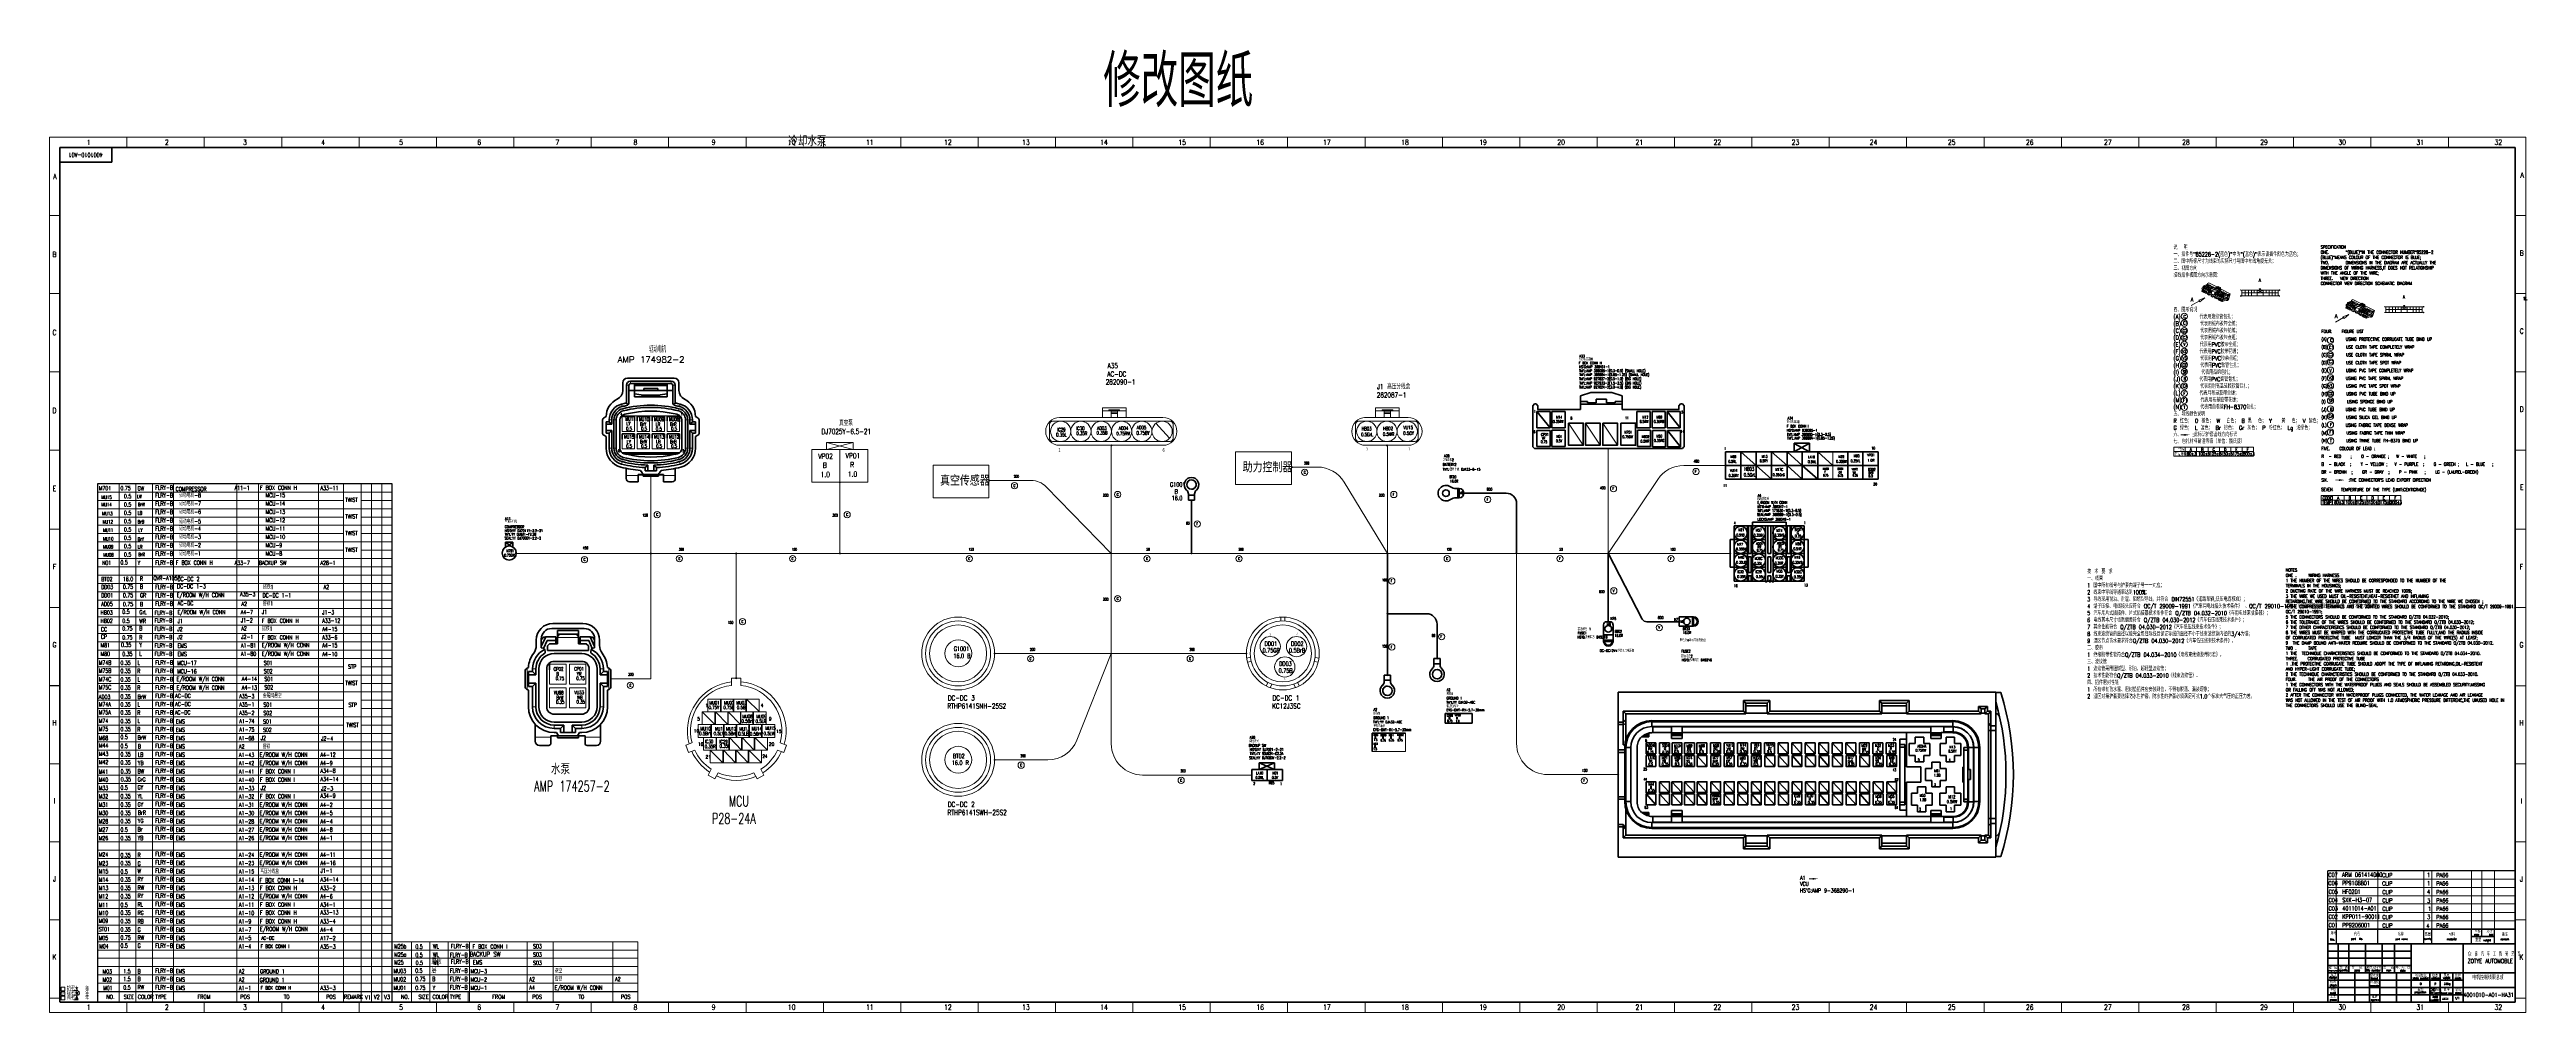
# Model space of a CAD drawing. Header units: millimetres. Extents: x 4015 to 6393, y -1653 to -728.
import ezdxf
from ezdxf.enums import TextEntityAlignment as Align

# ---------------------------------------------------------------- set-up
doc = ezdxf.new("R2010")
doc.units = ezdxf.units.MM
doc.layers.get('0').update_dxf_attribs({"lineweight": 18})
for name, color, linetype, lineweight in [('0Filament', 7, 'Continuous', 20), ('EB0', 7, 'Continuous', 35), ('细实线层', 7, 'Continuous', 18)]:
    doc.layers.add(name, color=color, linetype=linetype, lineweight=lineweight)
for name, color, linetype, lineweight, true_color in [('1CENTER', 1, 'Continuous', 20, 0xff0000), ('2FRAM', 2, 'Continuous', 18, 0xffff00), ('4CONTOUR', 4, 'Continuous', 50, 0x00ffff)]:
    doc.layers.add(name, color=color, linetype=linetype, lineweight=lineweight, true_color=true_color)
doc.layers.add('2FRAME', color=2, linetype='Continuous', true_color=0xffff00)
doc.styles.add('HZ', font='txt.shx', dxfattribs={"width": 0.7, "bigfont": 'hztxt.shx'})
doc.styles.get("Standard").update_dxf_attribs({"font": 'txt.shx', "bigfont": 'gbcbig.shx'})
doc.styles.add('标准', font='', dxfattribs={"width": 0.667})
doc.styles.add('样式 1', font='txt.shx', dxfattribs={"width": 0.7, "bigfont": 'gbcbig.shx'})
doc.styles.get('标准').set_extended_font_data('仿宋_gb2312')

msp = doc.modelspace()

# ---------------------------------------------------------------- hatches: boundary and pattern name
at = {"layer": '0Filament'}
h = msp.add_hatch(color=256, dxfattribs=at)
edge = h.paths.add_edge_path(flags=0)
edge.add_arc((5034.5, -1108.4), 1, 0, 360)
h = msp.add_hatch(color=256, dxfattribs=at)
edge = h.paths.add_edge_path(flags=0)
edge.add_arc((5299.1, -1108.4), 1, 0, 360)
h = msp.add_hatch(color=256, dxfattribs=at)
edge = h.paths.add_edge_path(flags=0)
edge.add_arc((5511.8, -1111.5), 1, 0, 360)
h = msp.add_hatch(color=256, dxfattribs=at)
edge = h.paths.add_edge_path()
edge.add_arc((5511.8, -1111.5), 1, 0, 360)
for points in [[(6064.8, -1097.9), (6061.4, -1097.9), (6061.4, -1098.7), (6064.8, -1098.7)], [(6064.8, -1097.4), (6070.2, -1098.3), (6064.8, -1099.2)], [(6213.4, -1141.3), (6210, -1141.3), (6210, -1142.1), (6213.4, -1142.1)], [(6213.4, -1140.8), (6218.8, -1141.7), (6213.4, -1142.6)], [(5707.9, -1524.4), (5704.5, -1524.4), (5704.5, -1525.2), (5707.9, -1525.2)], [(5707.9, -1523.9), (5713.3, -1524.8), (5707.9, -1525.7)]]:
    msp.add_hatch(color=256, dxfattribs=at).paths.add_polyline_path(points, flags=0)
h = msp.add_hatch(color=256, dxfattribs=at)
edge = h.paths.add_edge_path(flags=0)
edge.add_arc((4917.2, -1142.1), 1, 0, 360)
h = msp.add_hatch(color=256, dxfattribs=at)
edge = h.paths.add_edge_path(flags=0)
edge.add_arc((5207.8, -1129.3), 1, 0, 360)
h = msp.add_hatch(color=256, dxfattribs=at)
edge = h.paths.add_edge_path(flags=0)
edge.add_arc((5624.2, -1127.9), 1, 0, 360)
h = msp.add_hatch(color=256, dxfattribs=at)
edge = h.paths.add_edge_path()
edge.add_arc((5624.2, -1127.9), 1, 0, 360)
h = msp.add_hatch(color=256, dxfattribs=at)
edge = h.paths.add_edge_path(flags=0)
edge.add_arc((4773.8, -1143.9), 1, 0, 360)
h = msp.add_hatch(color=256, dxfattribs=at)
edge = h.paths.add_edge_path(flags=0)
edge.add_arc((5111.4, -1161.2), 1, 359.9994, 719.9994)
h = msp.add_hatch(color=256, dxfattribs=at)
edge = h.paths.add_edge_path(flags=0)
edge.add_arc((5372.8, -1154.5), 1, 0, 360)
h = msp.add_hatch(color=256, dxfattribs=at)
edge = h.paths.add_edge_path(flags=0)
edge.add_arc((4462.6, -1212), 1, 0, 360)
h = msp.add_hatch(color=256, dxfattribs=at)
edge = h.paths.add_edge_path(flags=0)
edge.add_arc((4592.2, -1212.2), 1, 0, 360)
h = msp.add_hatch(color=256, dxfattribs=at)
edge = h.paths.add_edge_path(flags=0)
edge.add_arc((4674.1, -1212.2), 1, 0, 360)
h = msp.add_hatch(color=256, dxfattribs=at)
edge = h.paths.add_edge_path(flags=0)
edge.add_arc((4773.8, -1212.2), 1, 0, 360)
h = msp.add_hatch(color=256, dxfattribs=at)
edge = h.paths.add_edge_path(flags=0)
edge.add_arc((5034.4, -1212.1), 1, 0, 360)
h = msp.add_hatch(color=256, dxfattribs=at)
edge = h.paths.add_edge_path(flags=0)
edge.add_arc((5111.4, -1212.1), 1, 0, 360)
h = msp.add_hatch(color=256, dxfattribs=at)
edge = h.paths.add_edge_path(flags=0)
edge.add_arc((5299.5, -1212.1), 1, 0, 360)
h = msp.add_hatch(color=256, dxfattribs=at)
edge = h.paths.add_edge_path(flags=0)
edge.add_arc((5423.4, -1212), 1, 0, 360)
h = msp.add_hatch(color=256, dxfattribs=at)
edge = h.paths.add_edge_path(flags=0)
edge.add_arc((5423.6, -1212.1), 1, 0, 360)
h = msp.add_hatch(color=256, dxfattribs=at)
edge = h.paths.add_edge_path(flags=0)
edge.add_arc((5511.7, -1212.1), 1, 0, 360)
h = msp.add_hatch(color=256, dxfattribs=at)
edge = h.paths.add_edge_path(flags=0)
edge.add_arc((5628.8, -1212.2), 1, 0, 360)
h = msp.add_hatch(color=256, dxfattribs=at)
edge = h.paths.add_edge_path(flags=0)
edge.add_arc((5299.5, -1270.1), 1, 180, 540)
h = msp.add_hatch(color=256, dxfattribs=at)
edge = h.paths.add_edge_path(flags=0)
edge.add_arc((5299.5, -1270.1), 1, 0, 360, ccw=False)
h = msp.add_hatch(color=256, dxfattribs=at)
edge = h.paths.add_edge_path(flags=0)
edge.add_arc((5511.7, -1277.8), 1, 0, 360)
h = msp.add_hatch(color=256, dxfattribs=at)
edge = h.paths.add_edge_path(flags=0)
edge.add_arc((5579.8, -1277.9), 1, 0, 360)
h = msp.add_hatch(color=256, dxfattribs=at)
edge = h.paths.add_edge_path(flags=0)
edge.add_arc((4922.4, -1308.4), 1, 0, 360)
h = msp.add_hatch(color=256, dxfattribs=at)
edge = h.paths.add_edge_path(flags=0)
edge.add_arc((5034.4, -1308.5), 1, 0, 360)
h = msp.add_hatch(color=256, dxfattribs=at)
edge = h.paths.add_edge_path(flags=0)
edge.add_arc((5164.1, -1308.4), 1, 0, 360)
h = msp.add_hatch(color=256, dxfattribs=at)
edge = h.paths.add_edge_path(flags=0)
edge.add_arc((4674.1, -1332.1), 1, 0, 360)
h = msp.add_hatch(color=256, dxfattribs=at)
edge = h.paths.add_edge_path(flags=0)
edge.add_arc((5299.6, -1329.2), 1, 0, 360)
h = msp.add_hatch(color=256, dxfattribs=at)
edge = h.paths.add_edge_path(flags=0)
edge.add_arc((5347.3, -1313.2), 1, 0, 360, ccw=False)
h = msp.add_hatch(color=256, dxfattribs=at)
edge = h.paths.add_edge_path(flags=0)
edge.add_arc((4922.4, -1410.5), 1, 0, 360)
h = msp.add_hatch(color=256, dxfattribs=at)
edge = h.paths.add_edge_path(flags=0)
edge.add_arc((5169.3, -1425.1), 1, 0, 360)
h = msp.add_hatch(color=256, dxfattribs=at)
edge = h.paths.add_edge_path(flags=0)
edge.add_arc((5521.2, -1424.6), 1, 0, 360)
h = msp.add_hatch(color=256, dxfattribs=at)
edge = h.paths.add_edge_path(flags=0)
edge.add_arc((5184, -1430.3), 1, 0, 360)

# ---------------------------------------------------------------- linework, layer by layer
for p, q in [((4014.7, -1653.2), (4014.7, -812.2)), ((4014.7, -812.2), (5203.7, -812.2)), ((4089.1, -812.2), (4089.1, -822.2)), ((4163.4, -812.2), (4163.4, -822.2)), ((4237.7, -812.2), (4237.7, -822.2)), ((4312, -812.2), (4312, -822.2)), ((4386.3, -812.2), (4386.3, -822.2)), ((4460.6, -812.2), (4460.6, -822.2)), ((4534.9, -812.2), (4534.9, -822.2)), ((4609.2, -812.2), (4609.2, -822.2)), ((4683.6, -812.2), (4683.6, -822.2)), ((4757.9, -812.2), (4757.9, -822.2)), ((4832.2, -812.2), (4832.2, -822.2)), ((4906.5, -812.2), (4906.5, -822.2)), ((4980.8, -812.2), (4980.8, -822.2)), ((5055.1, -812.2), (5055.1, -822.2)), ((5129.4, -812.2), (5129.4, -822.2)), ((5203.7, -812.2), (6392.7, -812.2)), ((5203.7, -812.2), (5203.7, -822.2)), ((5278.1, -812.2), (5278.1, -822.2)), ((5352.4, -812.2), (5352.4, -822.2)), ((5426.7, -812.2), (5426.7, -822.2)), ((5501, -812.2), (5501, -822.2)), ((5575.3, -812.2), (5575.3, -822.2)), ((5649.6, -812.2), (5649.6, -822.2)), ((5723.9, -812.2), (5723.9, -822.2)), ((5798.2, -812.2), (5798.2, -822.2)), ((5872.6, -812.2), (5872.6, -822.2)), ((5946.9, -812.2), (5946.9, -822.2)), ((6021.2, -812.2), (6021.2, -822.2)), ((6095.5, -812.2), (6095.5, -822.2)), ((6169.8, -812.2), (6169.8, -822.2)), ((6244.1, -812.2), (6244.1, -822.2)), ((6318.4, -812.2), (6318.4, -822.2)), ((6392.7, -812.2), (6392.7, -1653.2)), ((4024.8, -887.5), (4014.8, -887.5)), ((6382.7, -887.5), (6392.7, -887.5)), ((4024.7, -962.6), (4014.8, -962.6)), ((6382.8, -962.6), (6392.7, -962.6)), ((4024.7, -1037.6), (4014.8, -1037.6)), ((6382.8, -1037.6), (6392.7, -1037.6)), ((4024.7, -1113.1), (4014.8, -1113.1)), ((6382.8, -1113.1), (6392.7, -1113.1)), ((4024.7, -1189), (4014.8, -1189)), ((6382.8, -1189), (6392.7, -1189)), ((4024.7, -1264), (4014.8, -1264)), ((6382.8, -1264), (6392.7, -1264)), ((4024.8, -1339.2), (4014.8, -1339.2)), ((4024.8, -1339.3), (4014.8, -1339.3)), ((6382.7, -1339.3), (6392.7, -1339.3)), ((4024.7, -1414.4), (4014.8, -1414.4)), ((6382.8, -1414.4), (6392.7, -1414.4)), ((4024.7, -1489.4), (4014.8, -1489.4)), ((6382.8, -1489.4), (6392.7, -1489.4)), ((4024.7, -1564.2), (4014.8, -1564.2)), ((6382.8, -1564.2), (6392.7, -1564.2)), ((4024.8, -1639.4), (4014.8, -1639.4)), ((4025.9, -1628.8), (4029.4, -1628.8)), ((4025.9, -1632.3), (4025.9, -1628.8)), ((4029.4, -1632.3), (4025.9, -1632.3)), ((4025.9, -1636.8), (4025.9, -1633.3)), ((4025.9, -1633.3), (4029.4, -1633.3)), ((4029.4, -1636.8), (4025.9, -1636.8)), ((4025.9, -1641.2), (4025.9, -1637.7)), ((4025.9, -1637.7), (4029.4, -1637.7)), ((4029.4, -1641.2), (4025.9, -1641.2)), ((4029.4, -1628.8), (4029.4, -1632.3)), ((4029.4, -1633.3), (4029.4, -1636.8)), ((4029.4, -1637.7), (4029.4, -1641.2)), ((4038.2, -1632.1), (4042.3, -1632.1)), ((4038.2, -1636.6), (4042.3, -1636.6)), ((4038.2, -1641), (4042.3, -1641)), ((6382.7, -1639.5), (6392.7, -1639.5)), ((5203.7, -1653.2), (4014.7, -1653.2)), ((4014.7, -1653.2), (6392.7, -1653.2)), ((4089.1, -1643.2), (4089.1, -1653.2)), ((4163.4, -1643.2), (4163.4, -1653.2)), ((4237.7, -1643.2), (4237.7, -1653.2)), ((4312, -1643.2), (4312, -1653.2)), ((4386.3, -1643.2), (4386.3, -1653.2)), ((4460.6, -1643.2), (4460.6, -1653.2)), ((4534.9, -1643.2), (4534.9, -1653.2)), ((4609.2, -1643.2), (4609.2, -1653.2)), ((4683.6, -1643.2), (4683.6, -1653.2)), ((4757.9, -1643.2), (4757.9, -1653.2)), ((4832.2, -1643.2), (4832.2, -1653.2)), ((4906.5, -1643.2), (4906.5, -1653.2)), ((4980.8, -1643.2), (4980.8, -1653.2)), ((5055.1, -1643.2), (5055.1, -1653.2)), ((5129.4, -1643.2), (5129.4, -1653.2)), ((5203.7, -1643.2), (5203.7, -1653.2)), ((6392.7, -1653.2), (5203.7, -1653.2)), ((5278.1, -1643.2), (5278.1, -1653.2)), ((5352.4, -1643.2), (5352.4, -1653.2)), ((5426.7, -1643.2), (5426.7, -1653.2)), ((5501, -1643.2), (5501, -1653.2)), ((5575.3, -1643.2), (5575.3, -1653.2)), ((5649.6, -1643.2), (5649.6, -1653.2)), ((5723.9, -1643.2), (5723.9, -1653.2)), ((5798.2, -1643.2), (5798.2, -1653.2)), ((5872.6, -1643.2), (5872.6, -1653.2)), ((5946.9, -1643.2), (5946.9, -1653.2)), ((6021.2, -1643.2), (6021.2, -1653.2)), ((6095.5, -1643.2), (6095.5, -1653.2)), ((6169.8, -1643.2), (6169.8, -1653.2)), ((6244.1, -1643.2), (6244.1, -1653.2)), ((6318.4, -1643.2), (6318.4, -1653.2))]:
    msp.add_line(p, q)
at = {"color": 4, "lineweight": 35, "ltscale": 0.375}
msp.add_line((4614.7, -1043.7), (4569.7, -1043.7), dxfattribs=at)
at = {"color": 4, "lineweight": 13, "ltscale": 0.02}
for p, q in [((4564.1, -1068.8), (4564.7, -1071.1)), ((4568.8, -1050.6), (4571.2, -1050.6)), ((4572.7, -1046.7), (4572.7, -1049.1)), ((4611.7, -1046.7), (4611.7, -1049.1)), ((4615.6, -1050.6), (4613.2, -1050.6)), ((4620.3, -1068.8), (4619.7, -1071.1)), ((4552.3, -1083.9), (4554.7, -1083.9)), ((4632.1, -1083.9), (4629.7, -1083.9)), ((4552.3, -1111.2), (4554.7, -1111.2)), ((4632.1, -1111.2), (4629.7, -1111.2)), ((4564.1, -1126.4), (4564.7, -1124)), ((4620.3, -1126.4), (4619.7, -1124)), ((4481.8, -1323.1), (4478.6, -1323.1)), ((4543.4, -1323.1), (4546.6, -1323.1)), ((4478.6, -1359.5), (4481.8, -1359.5)), ((4499.4, -1380.3), (4499.4, -1377.1)), ((4525.8, -1380.3), (4525.8, -1377.1)), ((4546.6, -1359.5), (4543.4, -1359.5))]:
    msp.add_line(p, q, dxfattribs=at)
at = {"color": 4, "lineweight": 35, "ltscale": 0.062939}
for p, q in [((4565.2, -1048.2), (4565.2, -1055.8)), ((4619.2, -1055.8), (4619.2, -1048.2))]:
    msp.add_line(p, q, dxfattribs=at)
at = {"color": 4, "lineweight": 35, "ltscale": 0.142458}
for p, q in [((4568.8, -1050.6), (4568.8, -1067.7)), ((4615.6, -1067.7), (4615.6, -1050.6))]:
    msp.add_line(p, q, dxfattribs=at)
at = {"color": 4, "lineweight": 35, "ltscale": 0.018557}
for p, q in [((4568.8, -1067.7), (4570.5, -1069.1)), ((4615.6, -1067.7), (4613.8, -1069.1))]:
    msp.add_line(p, q, dxfattribs=at)
at = {"color": 4, "lineweight": 35, "ltscale": 0.138395}
for p, q in [((4571.2, -1050.6), (4571.2, -1067.2)), ((4613.2, -1067.2), (4613.2, -1050.6))]:
    msp.add_line(p, q, dxfattribs=at)
at = {"color": 4, "lineweight": 35, "ltscale": 0.045}
for p, q in [((4571.2, -1055.7), (4576.6, -1055.7)), ((4607.8, -1055.7), (4613.2, -1055.7)), ((4554.7, -1088.1), (4549.3, -1088.1)), ((4549.3, -1094.1), (4554.7, -1094.1)), ((4635.1, -1088.1), (4629.7, -1088.1)), ((4629.7, -1094.1), (4635.1, -1094.1)), ((4474.6, -1328.7), (4481.8, -1328.7)), ((4543.4, -1328.7), (4550.6, -1328.7)), ((4481.8, -1336.7), (4474.6, -1336.7)), ((4550.6, -1336.7), (4543.4, -1336.7)), ((4508.6, -1384.3), (4508.6, -1377.1)), ((4516.6, -1377.1), (4516.6, -1384.3)), ((4503.4, -1387.5), (4496.2, -1387.5)), ((4529, -1387.5), (4521.8, -1387.5))]:
    msp.add_line(p, q, dxfattribs=at)
at = {"color": 4, "lineweight": 35, "ltscale": 0.325}
for p, q in [((4611.7, -1046.7), (4572.7, -1046.7)), ((4611.7, -1049.1), (4572.7, -1049.1))]:
    msp.add_line(p, q, dxfattribs=at)
at = {"color": 4, "lineweight": 35, "ltscale": 0.005}
for p, q in [((4576.6, -1049.7), (4576.6, -1050.3)), ((4576.6, -1050.3), (4576.6, -1050.9)), ((4607.8, -1049.7), (4607.8, -1050.3)), ((4607.8, -1050.3), (4607.8, -1050.9))]:
    msp.add_line(p, q, dxfattribs=at)
at = {"color": 4, "lineweight": 35, "ltscale": 0.260001}
for p, q in [((4576.6, -1049.7), (4607.8, -1049.7)), ((4576.6, -1050.3), (4607.8, -1050.3)), ((4576.6, -1050.9), (4607.8, -1050.9)), ((4576.6, -1055.7), (4607.8, -1055.7))]:
    msp.add_line(p, q, dxfattribs=at)
at = {"color": 4, "lineweight": 35, "ltscale": 0.039999}
for p, q in [((4576.6, -1050.9), (4576.6, -1055.7)), ((4607.8, -1050.9), (4607.8, -1055.7)), ((4584.7, -1136.7), (4579.9, -1136.7))]:
    msp.add_line(p, q, dxfattribs=at)
at = {"color": 4, "lineweight": 35, "ltscale": 0.025642}
for p, q in [((4576.6, -1055.7), (4576.6, -1058.8)), ((4607.8, -1055.7), (4607.8, -1058.8))]:
    msp.add_line(p, q, dxfattribs=at)
at = {"color": 4, "lineweight": 35, "ltscale": 0.024358}
for p, q in [((4576.6, -1061.7), (4576.6, -1058.8)), ((4607.8, -1061.7), (4607.8, -1058.8))]:
    msp.add_line(p, q, dxfattribs=at)
at = {"color": 4, "lineweight": 35, "ltscale": 0.054141}
for p, q in [((4576.6, -1058.8), (4583, -1059.8)), ((4601.3, -1059.8), (4607.8, -1058.8))]:
    msp.add_line(p, q, dxfattribs=at)
at = {"color": 4, "lineweight": 35, "ltscale": 0.03951}
for p, q in [((4576.6, -1061.7), (4581.3, -1061.7)), ((4603, -1061.7), (4607.8, -1061.7))]:
    msp.add_line(p, q, dxfattribs=at)
at = {"color": 4, "lineweight": 35, "ltscale": 0.180981}
msp.add_line((4581.3, -1061.7), (4603, -1061.7), dxfattribs=at)
at = {"color": 4, "lineweight": 13, "ltscale": 0.152991}
msp.add_line((4583, -1059.8), (4601.3, -1059.8), dxfattribs=at)
at = {"color": 4, "lineweight": 35, "ltscale": 0.002085}
for p, q in [((4584.7, -1060.6), (4584.7, -1060.8)), ((4599.7, -1060.6), (4599.7, -1060.8))]:
    msp.add_line(p, q, dxfattribs=at)
at = {"color": 4, "lineweight": 13, "ltscale": 0.125}
for p, q in [((4584.7, -1060.6), (4599.7, -1060.6)), ((4584.7, -1060.8), (4599.7, -1060.8)), ((4502.6, -1289.5), (4522.6, -1289.5)), ((4502.6, -1293), (4522.6, -1293))]:
    msp.add_line(p, q, dxfattribs=at)
at = {"color": 4, "lineweight": 35, "ltscale": 0.0175}
for p, q in [((4585.6, -1055.7), (4585.6, -1053.6)), ((4598.8, -1055.7), (4598.8, -1053.6))]:
    msp.add_line(p, q, dxfattribs=at)
at = {"color": 4, "lineweight": 35, "ltscale": 0.110001}
msp.add_line((4585.6, -1053.6), (4598.8, -1053.6), dxfattribs=at)
at = {"color": 4, "lineweight": 35, "ltscale": 0.096133}
for p, q in [((4545.7, -1084.6), (4545.7, -1096.1)), ((4638.7, -1096.1), (4638.7, -1084.6)), ((4586.4, -1136.4), (4597.9, -1136.4))]:
    msp.add_line(p, q, dxfattribs=at)
at = {"color": 4, "lineweight": 35, "ltscale": 0.020208}
for p, q in [((4549.3, -1080.8), (4547.2, -1082)), ((4637.2, -1082), (4635.1, -1080.8)), ((4547.2, -1098.7), (4549.3, -1099.9)), ((4635.1, -1099.9), (4637.2, -1098.7))]:
    msp.add_line(p, q, dxfattribs=at)
at = {"color": 4, "lineweight": 35, "ltscale": 0.09}
for p, q in [((4549.3, -1085.7), (4549.3, -1096.5)), ((4635.1, -1096.5), (4635.1, -1085.7)), ((4474.6, -1339.9), (4474.6, -1325.5)), ((4550.6, -1325.5), (4550.6, -1339.9))]:
    msp.add_line(p, q, dxfattribs=at)
at = {"color": 4, "lineweight": 35, "ltscale": 0.025}
for p, q in [((4552.3, -1085.7), (4549.3, -1085.7)), ((4635.1, -1085.7), (4632.1, -1085.7)), ((4549.3, -1096.5), (4552.3, -1096.5)), ((4632.1, -1096.5), (4635.1, -1096.5)), ((4568.6, -1137.3), (4568.6, -1140.3)), ((4615.7, -1140.3), (4615.7, -1137.3)), ((4474.6, -1325.5), (4478.6, -1325.5)), ((4546.6, -1325.5), (4550.6, -1325.5)), ((4478.6, -1339.9), (4474.6, -1339.9)), ((4550.6, -1339.9), (4546.6, -1339.9)), ((4481.2, -1388.7), (4481.2, -1392.7)), ((4505.4, -1384.3), (4505.4, -1380.3)), ((4519.8, -1380.3), (4519.8, -1384.3)), ((4544, -1392.7), (4544, -1388.7))]:
    msp.add_line(p, q, dxfattribs=at)
at = {"color": 4, "lineweight": 35, "ltscale": 0.014999}
for p, q in [((4552.3, -1083.9), (4552.3, -1085.7)), ((4632.1, -1085.7), (4632.1, -1083.9)), ((4478.6, -1323.1), (4478.6, -1325.5)), ((4546.6, -1325.5), (4546.6, -1323.1))]:
    msp.add_line(p, q, dxfattribs=at)
at = {"color": 4, "lineweight": 35, "ltscale": 0.028284}
for p, q in [((4552.3, -1085.7), (4554.7, -1088.1)), ((4552.3, -1096.5), (4554.7, -1094.1)), ((4632.1, -1085.7), (4629.7, -1088.1)), ((4632.1, -1096.5), (4629.7, -1094.1)), ((4481.8, -1328.7), (4478.6, -1325.5)), ((4543.4, -1328.7), (4546.6, -1325.5)), ((4481.8, -1336.7), (4478.6, -1339.9)), ((4543.4, -1336.7), (4546.6, -1339.9)), ((4508.6, -1377.1), (4505.4, -1380.3)), ((4516.6, -1377.1), (4519.8, -1380.3))]:
    msp.add_line(p, q, dxfattribs=at)
at = {"color": 4, "lineweight": 35, "ltscale": 0.035}
for p, q in [((4554.7, -1083.9), (4554.7, -1088.1)), ((4629.7, -1088.1), (4629.7, -1083.9)), ((4576.6, -1101.5), (4576.6, -1097.3)), ((4579, -1097.3), (4579, -1101.5)), ((4591, -1101.5), (4591, -1097.3)), ((4593.4, -1097.3), (4593.4, -1101.5)), ((4605.4, -1101.5), (4605.4, -1097.3)), ((4607.8, -1097.3), (4607.8, -1101.5)), ((4481.8, -1323.1), (4481.8, -1328.7)), ((4543.4, -1328.7), (4543.4, -1323.1))]:
    msp.add_line(p, q, dxfattribs=at)
at = {"color": 4, "lineweight": 35, "ltscale": 0.1425}
for p, q in [((4554.7, -1094.1), (4554.7, -1111.2)), ((4629.7, -1111.2), (4629.7, -1094.1)), ((4481.8, -1359.5), (4481.8, -1336.7)), ((4543.4, -1336.7), (4543.4, -1359.5))]:
    msp.add_line(p, q, dxfattribs=at)
at = {"color": 4, "lineweight": 35, "ltscale": 0.227499}
for p, q in [((4556.8, -1111.2), (4556.8, -1083.9)), ((4558.9, -1111.2), (4558.9, -1083.9)), ((4562.5, -1111.2), (4562.5, -1083.9)), ((4621.9, -1083.9), (4621.9, -1111.2)), ((4625.5, -1083.9), (4625.5, -1111.2)), ((4627.6, -1083.9), (4627.6, -1111.2)), ((4484.6, -1323.1), (4484.6, -1359.5)), ((4492.2, -1323.1), (4492.2, -1359.5)), ((4533, -1359.5), (4533, -1323.1)), ((4540.6, -1359.5), (4540.6, -1323.1))]:
    msp.add_line(p, q, dxfattribs=at)
at = {"color": 4, "lineweight": 13, "ltscale": 0.0175}
for p, q in [((4556.8, -1083.9), (4558.9, -1083.9)), ((4565.2, -1073.2), (4565.7, -1075.2)), ((4619.2, -1073.2), (4618.7, -1075.2)), ((4627.6, -1083.9), (4625.5, -1083.9)), ((4556.8, -1111.2), (4558.9, -1111.2)), ((4627.6, -1111.2), (4625.5, -1111.2)), ((4565.2, -1122), (4565.7, -1120)), ((4619.2, -1122), (4618.7, -1120))]:
    msp.add_line(p, q, dxfattribs=at)
at = {"color": 4, "lineweight": 13, "ltscale": 0.467249}
for p, q in [((4564.1, -1080), (4620.2, -1080)), ((4564.1, -1115.1), (4620.2, -1115.1))]:
    msp.add_line(p, q, dxfattribs=at)
at = {"color": 4, "lineweight": 35, "ltscale": 0.0875}
for p, q in [((4576.6, -1080.5), (4566.1, -1080.5)), ((4618.3, -1080.5), (4607.8, -1080.5))]:
    msp.add_line(p, q, dxfattribs=at)
at = {"color": 4, "lineweight": 35, "ltscale": 0.005627}
for p, q in [((4566.6, -1078.7), (4567.2, -1078.5)), ((4617.1, -1078.5), (4617.8, -1078.7)), ((4567.2, -1116.6), (4566.6, -1116.5)), ((4617.8, -1116.5), (4617.1, -1116.6))]:
    msp.add_line(p, q, dxfattribs=at)
at = {"color": 4, "lineweight": 35, "ltscale": 0.013127}
for p, q in [((4567.2, -1078.5), (4568.7, -1078.2)), ((4615.6, -1078.2), (4617.1, -1078.5)), ((4568.7, -1117), (4567.2, -1116.6)), ((4617.1, -1116.6), (4615.6, -1117))]:
    msp.add_line(p, q, dxfattribs=at)
at = {"color": 4, "lineweight": 35, "ltscale": 0.035001}
for p, q in [((4576.6, -1084.7), (4576.6, -1080.5)), ((4579, -1080.5), (4579, -1084.7)), ((4591, -1084.7), (4591, -1080.5)), ((4593.4, -1080.5), (4593.4, -1084.7)), ((4605.4, -1084.7), (4605.4, -1080.5)), ((4607.8, -1080.5), (4607.8, -1084.7)), ((4495, -1318.5), (4495, -1324.1))]:
    msp.add_line(p, q, dxfattribs=at)
at = {"color": 4, "lineweight": 35, "ltscale": 0.1}
for p, q in [((4591, -1080.5), (4579, -1080.5)), ((4605.4, -1080.5), (4593.4, -1080.5)), ((4576.6, -1097.3), (4564.6, -1097.3)), ((4591, -1097.3), (4579, -1097.3)), ((4605.4, -1097.3), (4593.4, -1097.3)), ((4619.8, -1097.3), (4607.8, -1097.3))]:
    msp.add_line(p, q, dxfattribs=at)
at = {"color": 4, "lineweight": 13, "ltscale": 0.145377}
for p, q in [((4583.4, -1075.9), (4600.9, -1075.9)), ((4583.4, -1119.3), (4600.9, -1119.3))]:
    msp.add_line(p, q, dxfattribs=at)
at = {"color": 4, "lineweight": 35, "ltscale": 0.03125}
msp.add_line((4619.8, -1085.7), (4619.8, -1082), dxfattribs=at)
at = {"color": 4, "lineweight": 35, "ltscale": 0.094109}
for p, q in [((4549.3, -1099.9), (4549.3, -1111.2)), ((4635.1, -1111.2), (4635.1, -1099.9))]:
    msp.add_line(p, q, dxfattribs=at)
at = {"color": 4, "lineweight": 35, "ltscale": 0.1225}
for p, q in [((4552.3, -1096.5), (4552.3, -1111.2)), ((4632.1, -1111.2), (4632.1, -1096.5)), ((4478.6, -1359.5), (4478.6, -1339.9)), ((4546.6, -1339.9), (4546.6, -1359.5))]:
    msp.add_line(p, q, dxfattribs=at)
at = {"color": 4, "lineweight": 35, "ltscale": 0.04375}
for p, q in [((4564.6, -1097.3), (4564.6, -1102.5)), ((4619.8, -1102.5), (4619.8, -1097.3))]:
    msp.add_line(p, q, dxfattribs=at)
at = {"color": 4, "lineweight": 35, "ltscale": 0.415964}
msp.add_line((4567.2, -1116.6), (4617.1, -1116.6), dxfattribs=at)
at = {"color": 4, "lineweight": 13, "ltscale": 0.390411}
msp.add_line((4568.7, -1117), (4615.6, -1117), dxfattribs=at)
at = {"color": 4, "lineweight": 35, "ltscale": 0.057195}
for p, q in [((4568.6, -1137.3), (4568.6, -1130.5)), ((4615.7, -1130.5), (4615.7, -1137.3))]:
    msp.add_line(p, q, dxfattribs=at)
at = {"color": 4, "lineweight": 13, "ltscale": 0.09375}
for p, q in [((4568.6, -1137.3), (4579.9, -1137.3)), ((4604.5, -1137.3), (4615.7, -1137.3)), ((4481.2, -1388.7), (4496.2, -1388.7)), ((4529, -1388.7), (4544, -1388.7))]:
    msp.add_line(p, q, dxfattribs=at)
at = {"color": 4, "lineweight": 35, "ltscale": 0.054433}
for p, q in [((4586.4, -1136.4), (4579.9, -1136.4)), ((4604.5, -1136.4), (4597.9, -1136.4))]:
    msp.add_line(p, q, dxfattribs=at)
at = {"color": 4, "lineweight": 35, "ltscale": 0.0075}
for p, q in [((4579.9, -1136.4), (4579.9, -1137.3)), ((4604.5, -1137.3), (4604.5, -1136.4)), ((4496.2, -1387.5), (4496.2, -1388.7)), ((4529, -1388.7), (4529, -1387.5))]:
    msp.add_line(p, q, dxfattribs=at)
at = {"color": 4, "lineweight": 35, "ltscale": 0.040005}
msp.add_line((4584.7, -1136.5), (4579.9, -1136.5), dxfattribs=at)
at = {"color": 4, "lineweight": 35, "ltscale": 0.05}
for p, q in [((4579.9, -1143.3), (4579.9, -1137.3)), ((4604.5, -1137.3), (4604.5, -1143.3))]:
    msp.add_line(p, q, dxfattribs=at)
at = {"color": 4, "lineweight": 35, "ltscale": 0.024123}
for p, q in [((4582.4, -1132.4), (4583.8, -1134.9)), ((4600.5, -1134.9), (4602, -1132.4))]:
    msp.add_line(p, q, dxfattribs=at)
at = {"color": 4, "lineweight": 35, "ltscale": 0.0125}
for p, q in [((4584.7, -1136.4), (4584.7, -1137.9)), ((4599.7, -1136.4), (4599.7, -1137.9)), ((4502.6, -1387.5), (4502.6, -1389.5)), ((4522.6, -1387.5), (4522.6, -1389.5))]:
    msp.add_line(p, q, dxfattribs=at)
at = {"color": 4, "lineweight": 35, "ltscale": 0.125}
for p, q in [((4584.7, -1137.9), (4599.7, -1137.9)), ((4502.6, -1286.3), (4522.6, -1286.3)), ((4502.6, -1389.5), (4522.6, -1389.5))]:
    msp.add_line(p, q, dxfattribs=at)
at = {"color": 4, "lineweight": 35, "ltscale": 0.026052}
for p, q in [((4586.8, -1132.8), (4586.8, -1129.7)), ((4597.6, -1132.8), (4597.6, -1129.7))]:
    msp.add_line(p, q, dxfattribs=at)
at = {"color": 4, "lineweight": 35, "ltscale": 0.089999}
for p, q in [((4586.8, -1132.8), (4597.6, -1132.8)), ((4519.8, -1384.3), (4505.4, -1384.3))]:
    msp.add_line(p, q, dxfattribs=at)
at = {"color": 4, "lineweight": 35, "ltscale": 0.045332}
for p, q in [((4589.2, -1132.8), (4589.2, -1127.4)), ((4595.2, -1132.8), (4595.2, -1127.4))]:
    msp.add_line(p, q, dxfattribs=at)
at = {"color": 4, "lineweight": 35, "ltscale": 0.040001}
msp.add_line((4604.5, -1136.7), (4599.7, -1136.7), dxfattribs=at)
at = {"color": 4, "lineweight": 35, "ltscale": 0.06875}
for p, q in [((4571.6, -1143.3), (4579.9, -1143.3)), ((4604.5, -1143.3), (4612.7, -1143.3))]:
    msp.add_line(p, q, dxfattribs=at)
at = {"color": 4, "lineweight": 35, "ltscale": 0.195001}
msp.add_line((4528.2, -1284.3), (4497, -1284.3), dxfattribs=at)
at = {"color": 4, "lineweight": 35, "ltscale": 0.179999}
msp.add_line((4527, -1279.5), (4498.2, -1279.5), dxfattribs=at)
at = {"color": 4, "lineweight": 35, "ltscale": 0.032523}
for p, q in [((4482.2, -1295.5), (4482.2, -1300.7)), ((4543, -1300.7), (4543, -1295.5))]:
    msp.add_line(p, q, dxfattribs=at)
at = {"color": 4, "lineweight": 35, "ltscale": 0.063548}
for p, q in [((4491.3, -1292.3), (4487, -1301.5)), ((4538.2, -1301.5), (4533.9, -1292.3))]:
    msp.add_line(p, q, dxfattribs=at)
at = {"color": 4, "lineweight": 35, "ltscale": 0.054737}
for p, q in [((4487, -1294.3), (4487, -1303)), ((4538.2, -1303), (4538.2, -1294.3))]:
    msp.add_line(p, q, dxfattribs=at)
at = {"color": 4, "lineweight": 35, "ltscale": 0.002501}
for p, q in [((4487, -1303), (4487.4, -1303)), ((4537.8, -1303), (4538.2, -1303))]:
    msp.add_line(p, q, dxfattribs=at)
at = {"color": 4, "lineweight": 35, "ltscale": 0.052876}
for p, q in [((4489.1, -1303.6), (4492.7, -1295.9)), ((4532.5, -1295.9), (4536, -1303.6))]:
    msp.add_line(p, q, dxfattribs=at)
at = {"color": 4, "lineweight": 35, "ltscale": 0.01}
for p, q in [((4490.6, -1306.2), (4490.6, -1307.8)), ((4534.6, -1307.8), (4534.6, -1306.2))]:
    msp.add_line(p, q, dxfattribs=at)
at = {"color": 4, "lineweight": 35, "ltscale": 0.001857}
for p, q in [((4491, -1292.3), (4491.3, -1292.3)), ((4533.9, -1292.3), (4534.2, -1292.3))]:
    msp.add_line(p, q, dxfattribs=at)
at = {"color": 4, "lineweight": 35, "ltscale": 0.060643}
for p, q in [((4501, -1292.3), (4491.3, -1292.3)), ((4533.9, -1292.3), (4524.2, -1292.3))]:
    msp.add_line(p, q, dxfattribs=at)
at = {"color": 4, "lineweight": 35, "ltscale": 0.051825}
for p, q in [((4492.7, -1295.9), (4501, -1295.9)), ((4524.2, -1295.9), (4532.5, -1295.9))]:
    msp.add_line(p, q, dxfattribs=at)
at = {"color": 4, "lineweight": 35, "ltscale": 0.017678}
for p, q in [((4495, -1299.1), (4493, -1301.1)), ((4532.2, -1301.1), (4530.2, -1299.1))]:
    msp.add_line(p, q, dxfattribs=at)
at = {"color": 4, "lineweight": 35, "ltscale": 0.027499}
for p, q in [((4493, -1301.1), (4493, -1305.5)), ((4532.2, -1305.5), (4532.2, -1301.1))]:
    msp.add_line(p, q, dxfattribs=at)
at = {"color": 4, "lineweight": 35, "ltscale": 0.245001}
msp.add_line((4493, -1305.5), (4532.2, -1305.5), dxfattribs=at)
at = {"color": 4, "lineweight": 35, "ltscale": 0.047501}
for p, q in [((4502.6, -1299.1), (4495, -1299.1)), ((4530.2, -1299.1), (4522.6, -1299.1))]:
    msp.add_line(p, q, dxfattribs=at)
at = {"color": 4, "lineweight": 35, "ltscale": 0.0225}
for p, q in [((4501, -1292.3), (4501, -1295.9)), ((4524.2, -1292.3), (4524.2, -1295.9))]:
    msp.add_line(p, q, dxfattribs=at)
at = {"color": 4, "lineweight": 35, "ltscale": 0.02}
for p, q in [((4501, -1295.9), (4501, -1299.1)), ((4502.6, -1289.5), (4502.6, -1286.3)), ((4522.6, -1289.5), (4522.6, -1286.3)), ((4524.2, -1295.9), (4524.2, -1299.1))]:
    msp.add_line(p, q, dxfattribs=at)
at = {"color": 4, "lineweight": 35, "ltscale": 0.022237}
for p, q in [((4502.6, -1293), (4502.6, -1289.5)), ((4522.6, -1289.5), (4522.6, -1293))]:
    msp.add_line(p, q, dxfattribs=at)
at = {"color": 4, "lineweight": 35, "ltscale": 0.037763}
for p, q in [((4502.6, -1293), (4502.6, -1299.1)), ((4522.6, -1293), (4522.6, -1299.1))]:
    msp.add_line(p, q, dxfattribs=at)
at = {"color": 4, "lineweight": 35, "ltscale": 0.085001}
msp.add_line((4505.8, -1289.8), (4519.4, -1289.8), dxfattribs=at)
at = {"color": 4, "lineweight": 35, "ltscale": 0.032594}
msp.add_line((4538.2, -1296.3), (4538.2, -1301.5), dxfattribs=at)
at = {"color": 4, "lineweight": 35, "ltscale": 0.091621}
for p, q in [((4471.4, -1325.4), (4471.4, -1340)), ((4553.8, -1340), (4553.8, -1325.4))]:
    msp.add_line(p, q, dxfattribs=at)
at = {"color": 4, "lineweight": 35, "ltscale": 0.002432}
for p, q in [((4473, -1322.6), (4473.4, -1322.4)), ((4551.8, -1322.4), (4552.1, -1322.6))]:
    msp.add_line(p, q, dxfattribs=at)
at = {"color": 4, "lineweight": 35, "ltscale": 0.008831}
for p, q in [((4474.6, -1321.7), (4473.4, -1322.4)), ((4551.8, -1322.4), (4550.5, -1321.7))]:
    msp.add_line(p, q, dxfattribs=at)
at = {"color": 4, "lineweight": 13, "ltscale": 0.129086}
for p, q in [((4473.4, -1322.4), (4473.4, -1343)), ((4551.8, -1343), (4551.8, -1322.4))]:
    msp.add_line(p, q, dxfattribs=at)
at = {"color": 4, "lineweight": 35, "ltscale": 0.164999}
for p, q in [((4525.8, -1308.3), (4499.4, -1308.3)), ((4525.8, -1315.9), (4499.4, -1315.9)), ((4499.4, -1366.7), (4525.8, -1366.7)), ((4499.4, -1374.3), (4525.8, -1374.3))]:
    msp.add_line(p, q, dxfattribs=at)
at = {"color": 4, "lineweight": 35, "ltscale": 0.002888}
for p, q in [((4473.4, -1343), (4473, -1342.8)), ((4552.2, -1342.8), (4551.8, -1343))]:
    msp.add_line(p, q, dxfattribs=at)
at = {"color": 4, "lineweight": 35, "ltscale": 0.00866}
for p, q in [((4473.4, -1343), (4474.6, -1343.7)), ((4550.6, -1343.7), (4551.8, -1343))]:
    msp.add_line(p, q, dxfattribs=at)
at = {"color": 4, "lineweight": 35, "ltscale": 0.098453}
for p, q in [((4474.6, -1343.7), (4474.6, -1359.5)), ((4550.6, -1359.5), (4550.6, -1343.7))]:
    msp.add_line(p, q, dxfattribs=at)
at = {"color": 4, "lineweight": 5}
for p, q in [((4669.6, -1335.8), (4669.6, -1339)), ((4678.5, -1335.7), (4678.5, -1339))]:
    msp.add_line(p, q, dxfattribs=at)
at = {"color": 4, "lineweight": 35, "ltscale": 0.07721}
for p, q in [((4481.2, -1388.7), (4481.2, -1376.3)), ((4544, -1376.3), (4544, -1388.7))]:
    msp.add_line(p, q, dxfattribs=at)
at = {"color": 4, "lineweight": 35, "ltscale": 0.0575}
for p, q in [((4508.6, -1377.1), (4499.4, -1377.1)), ((4525.8, -1377.1), (4516.6, -1377.1))]:
    msp.add_line(p, q, dxfattribs=at)
at = {"color": 4, "lineweight": 35, "ltscale": 0.05625}
for p, q in [((4485.2, -1396.7), (4494.2, -1396.7)), ((4531, -1396.7), (4540, -1396.7))]:
    msp.add_line(p, q, dxfattribs=at)
at = {"color": 4, "lineweight": 35, "ltscale": 0.0375}
for p, q in [((4496.2, -1394.7), (4496.2, -1388.7)), ((4505.4, -1380.3), (4499.4, -1380.3)), ((4525.8, -1380.3), (4519.8, -1380.3)), ((4529, -1388.7), (4529, -1394.7))]:
    msp.add_line(p, q, dxfattribs=at)
at = {"color": 4, "lineweight": 35, "ltscale": 0.013452}
for p, q in [((4499.4, -1384.3), (4501.5, -1384.3)), ((4523.6, -1384.3), (4525.8, -1384.3))]:
    msp.add_line(p, q, dxfattribs=at)
at = {"color": 4, "lineweight": 35, "ltscale": 0.023094}
for p, q in [((4501.5, -1384.3), (4503.4, -1387.5)), ((4521.8, -1387.5), (4523.6, -1384.3))]:
    msp.add_line(p, q, dxfattribs=at)
at = {"color": 4, "lineweight": 35, "ltscale": 0.114999}
msp.add_line((4503.4, -1387.5), (4521.8, -1387.5), dxfattribs=at)
at = {"color": 4, "lineweight": 5}
for points in [[(4646.9, -1352.1), (4659.6, -1352.1), (4659.6, -1364.3), (4646.9, -1364.3)], [(4659.1, -1352.1), (4671.8, -1352.1), (4671.8, -1364.3), (4659.1, -1364.3)], [(4671.3, -1352.1), (4684, -1352.1), (4684, -1364.3), (4671.3, -1364.3)], [(4683.5, -1352.1), (4696.2, -1352.1), (4696.2, -1364.3), (4683.5, -1364.3)], [(4637.6, -1376.7), (4650.3, -1376.7), (4650.3, -1388.9), (4637.6, -1388.9)], [(4641.6, -1364.4), (4654.3, -1364.4), (4654.3, -1376.6), (4641.6, -1376.6)], [(4649.8, -1376.7), (4662.5, -1376.7), (4662.5, -1388.9), (4649.8, -1388.9)], [(4653.8, -1364.4), (4666.5, -1364.4), (4666.5, -1376.6), (4653.8, -1376.6)], [(4662, -1376.7), (4674.7, -1376.7), (4674.7, -1388.9), (4662, -1388.9)], [(4666, -1364.4), (4678.7, -1364.4), (4678.7, -1376.6), (4666, -1376.6)], [(4674.1, -1376.7), (4686.9, -1376.7), (4686.9, -1388.9), (4674.1, -1388.9)], [(4678.2, -1364.4), (4690.9, -1364.4), (4690.9, -1376.6), (4678.2, -1376.6)], [(4686.3, -1376.7), (4699.1, -1376.7), (4699.1, -1388.9), (4686.3, -1388.9)], [(4690.1, -1364.4), (4702.8, -1364.4), (4702.8, -1376.6), (4690.1, -1376.6)], [(4698.5, -1376.7), (4711.2, -1376.7), (4711.2, -1388.9), (4698.5, -1388.9)], [(4642.7, -1388.9), (4655.4, -1388.9), (4655.4, -1401.1), (4642.7, -1401.1)], [(4649.2, -1401.3), (4661.9, -1401.3), (4661.9, -1413.5), (4649.2, -1413.5)], [(4654.9, -1389), (4667.6, -1389), (4667.6, -1401.2), (4654.9, -1401.2)], [(4661.4, -1401.3), (4674.1, -1401.3), (4674.1, -1413.5), (4661.4, -1413.5)], [(4667.1, -1389), (4679.8, -1389), (4679.8, -1401.2), (4667.1, -1401.2)], [(4673.6, -1401.3), (4686.3, -1401.3), (4686.3, -1413.5), (4673.6, -1413.5)], [(4679.3, -1389), (4692, -1389), (4692, -1401.2), (4679.3, -1401.2)], [(4685.8, -1401.3), (4698.5, -1401.3), (4698.5, -1413.5), (4685.8, -1413.5)], [(4691.5, -1389), (4704.2, -1389), (4704.2, -1401.2), (4691.5, -1401.2)]]:
    msp.add_lwpolyline(points, close=True, dxfattribs=at)
at = {"color": 4, "lineweight": 35}
for centre, radius, start, end in [((4569.7, -1048.2), 4.5, 90, 180), ((4614.7, -1048.2), 4.5, 360, 90), ((4567.9, -1080.8), 18.6, 115.0819, 180), ((4567.9, -1083.9), 15.6, 104.0759, 180), ((4556.2, -1055.8), 9, 295.0819, 0), ((4592.2, -1180.8), 115.5, 101.6874, 104.0759), ((4592.2, -1180.8), 113.1, 101.9285, 104.0759), ((4592.2, -1180.8), 111, 75.9241, 104.0759), ((4572.7, -1050.6), 3.9, 90, 180), ((4568.2, -1067.2), 3, 281.9285, 360), ((4572.7, -1050.6), 1.5, 90, 180), ((4611.7, -1050.6), 3.9, 0, 90), ((4611.7, -1050.6), 1.5, 0, 90), ((4616.2, -1067.2), 3, 180, 258.0715), ((4592.2, -1180.8), 113.1, 75.9241, 78.0715), ((4592.2, -1180.8), 115.5, 75.9241, 78.3126), ((4628.2, -1055.8), 9, 180, 244.9181), ((4616.5, -1083.9), 15.6, 0, 75.9241), ((4616.5, -1080.8), 18.6, 0, 64.9181), ((4548.7, -1084.6), 3, 120, 180), ((4567.9, -1083.9), 13.2, 104.0759, 180), ((4567.9, -1083.9), 11.1, 104.0759, 180), ((4567.9, -1083.9), 9, 104.0759, 180), ((4567.9, -1083.9), 5.4, 104.0759, 180), ((4592.2, -1180.8), 108.9, 75.9241, 104.0759), ((4592.2, -1180.8), 105.3, 77.1485, 102.8515), ((4616.5, -1083.9), 5.4, 0, 75.9241), ((4616.5, -1083.9), 9, 360, 75.9241), ((4616.5, -1083.9), 11.1, 0, 75.9241), ((4616.5, -1083.9), 13.2, 0, 75.9241), ((4635.7, -1084.6), 3, 0, 60), ((4548.7, -1096.1), 3, 180, 240), ((4567.9, -1111.2), 18.6, 180, 255.9241), ((4567.9, -1111.2), 15.6, 180, 255.9241), ((4567.9, -1111.2), 13.2, 180, 255.9241), ((4567.9, -1111.2), 11.1, 180, 255.9241), ((4567.9, -1111.2), 9, 180, 255.9241), ((4567.9, -1111.2), 5.4, 180, 255.9241), ((4592.2, -1014.3), 105.3, 257.1485, 282.8515), ((4616.5, -1111.2), 5.4, 284.0759, 360), ((4616.5, -1111.2), 9, 284.0759, 360), ((4616.5, -1111.2), 11.1, 284.0759, 0), ((4616.5, -1111.2), 13.2, 284.0759, 0), ((4616.5, -1111.2), 15.6, 284.0759, 360), ((4616.5, -1111.2), 18.6, 284.0759, 360), ((4635.7, -1096.1), 3, 300, 360), ((4592.2, -1014.3), 118.5, 255.9241, 265.2503), ((4592.2, -1014.3), 115.5, 255.9241, 267.3206), ((4592.2, -1014.3), 113.1, 255.9241, 268.4802), ((4592.2, -1014.3), 111, 255.9241, 284.0759), ((4592.2, -1014.3), 108.9, 255.9241, 284.0759), ((4571.6, -1140.3), 3, 180, 270), ((4586.4, -1133.4), 3, 210, 270), ((4359.4, -891.4), 329.4, 313.6586, 314.2384), ((4592.2, -1014.3), 118.5, 268.5495, 271.4505), ((4592.2, -1014.3), 113.1, 271.5198, 284.0759), ((4825, -891.4), 329.4, 225.7616, 226.3414), ((4592.2, -1014.3), 115.5, 272.6794, 284.0759), ((4597.9, -1133.4), 3, 270, 330), ((4592.2, -1014.3), 118.5, 274.7497, 284.0759), ((4612.7, -1140.3), 3, 270, 0), ((4498.2, -1295.5), 16, 90, 180), ((4497, -1294.3), 10, 90, 180), ((4527, -1295.5), 16, 360, 90), ((4528.2, -1294.3), 10, 0, 90), ((4499.4, -1323.1), 24.8, 142.5118, 176.8116), ((4499.4, -1323.1), 20.8, 116.6271, 180), ((4470.2, -1300.7), 12, 322.5118, 0), ((4499.4, -1323.1), 17.6, 120, 180), ((4491, -1296.3), 4, 90, 180), ((4487.4, -1306.2), 3.2, 0, 90), ((4505.8, -1293), 3.2, 90, 180), ((4519.4, -1293), 3.2, 0, 90), ((4534.2, -1296.3), 4, 0, 90), ((4537.8, -1306.2), 3.2, 90, 180), ((4525.8, -1323.1), 17.6, 360, 60), ((4525.8, -1323.1), 20.8, 360, 63.3729), ((4555, -1300.7), 12, 180, 217.4882), ((4525.8, -1323.1), 24.8, 3.1884, 37.4882), ((4474.6, -1325.4), 3.2, 118.7871, 180), ((4499.4, -1323.1), 14.8, 90, 180), ((4499.4, -1323.1), 7.2, 90, 180), ((4525.8, -1323.1), 14.8, 0, 90), ((4525.8, -1323.1), 7.2, 0, 90), ((4550.6, -1325.4), 3.2, 360, 61.2129), ((4474.6, -1340), 3.2, 180, 240), ((4550.6, -1340), 3.2, 300, 360), ((4499.4, -1359.5), 24.8, 180, 270), ((4499.4, -1359.5), 20.8, 180, 270), ((4499.4, -1359.5), 17.6, 180, 270), ((4499.4, -1359.5), 14.8, 180, 270), ((4499.4, -1359.5), 7.2, 180, 270), ((4525.8, -1359.5), 17.6, 270, 0), ((4525.8, -1359.5), 24.8, 270, 360), ((4525.8, -1359.5), 20.8, 270, 0), ((4525.8, -1359.5), 14.8, 270, 360), ((4525.8, -1359.5), 7.2, 270, 360), ((4485.2, -1392.7), 4, 180, 270), ((4494.2, -1394.7), 2, 270, 360), ((4531, -1394.7), 2, 180, 270), ((4540, -1392.7), 4, 270, 0)]:
    msp.add_arc(centre, radius, start, end, dxfattribs=at)
at = {"color": 4, "lineweight": 5}
for centre, radius, start, end in [((4674.7, -1382.8), 47.4, 96.1018, 195.127), ((4674.1, -1382.6), 43.9, 95.8224, 195.1871), ((4674.7, -1382.8), 47.4, 344.4187, 85.3341), ((4674.1, -1382.6), 43.9, 344.8703, 84.1937), ((4674.7, -1382.8), 47.4, 204.228, 236.6055), ((4674.1, -1382.6), 43.9, 205.0042, 236.9627), ((4674.1, -1382.6), 43.9, 302.8124, 335.053), ((4674.7, -1382.8), 47.4, 301.9117, 335.3191), ((4674.7, -1382.8), 47.4, 245.7061, 292.8124), ((4674.1, -1382.6), 43.9, 246.7794, 292.9957)]:
    msp.add_arc(centre, radius, start, end, dxfattribs=at)
at = {"color": 4, "lineweight": 35}
for centre, start_param, end_param in [((4581.3, -1060.8), 4.712389, 6.283185), ((4581.3, -1060.6), 6.283185, 7.330383), ((4603, -1060.6), 2.094395, 3.141593), ((4603, -1060.8), 3.141593, 4.712389)]:
    msp.add_ellipse(centre, major_axis=(3.36, 0), ratio=0.267949, start_param=start_param, end_param=end_param, dxfattribs=at)
at = {"layer": '0Filament'}
for p, q in [((6078.8, -968.8), (6084.5, -966.6)), ((6078.8, -968.8), (6079.8, -970.5)), ((6084.5, -966.6), (6079.8, -970.5)), ((6099.6, -957.9), (6109, -962.7)), ((6238, -973.9), (6247.4, -978.7)), ((6217.2, -984.8), (6222.9, -982.6)), ((6217.2, -984.8), (6218.2, -986.5)), ((6222.9, -982.6), (6218.2, -986.5)), ((6054.7, -1118.7), (6054.7, -1110)), ((6054.7, -1110), (6131.2, -1110)), ((6054.7, -1114.3), (6131.2, -1114.3)), ((6065.6, -1118.7), (6065.6, -1110)), ((6076.6, -1118.7), (6076.6, -1110)), ((6087.6, -1118.7), (6087.6, -1110)), ((6098.5, -1118.7), (6098.5, -1110)), ((6109.5, -1118.7), (6109.5, -1110)), ((6120.5, -1118.7), (6120.5, -1110)), ((6131.2, -1110), (6131.2, -1118.7)), ((6131.2, -1118.7), (6054.7, -1118.7)), ((4343.7, -1153.2), (4060.7, -1153.2)), ((4296.9, -1161.2), (4060.7, -1161.2)), ((4081.7, -1145.2), (4081.7, -1643.2)), ((4097.7, -1145.2), (4097.7, -1643.2)), ((4113.7, -1643.2), (4113.7, -1145.2)), ((4133.7, -1643.2), (4133.7, -1145.2)), ((4194.6, -1643.2), (4194.6, -1145.2)), ((4215.4, -1643.2), (4215.4, -1145.2)), ((4272.9, -1643.2), (4272.9, -1145.2)), ((4296.9, -1643.2), (4296.9, -1145.2)), ((4314.1, -1643.2), (4314.1, -1145.2)), ((4343.7, -1161.2), (4314.1, -1161.2)), ((4324, -1643.2), (4324, -1145.2)), ((4333.8, -1643.2), (4333.8, -1145.2)), ((6196.2, -1165.4), (6196.2, -1156.6)), ((6196.2, -1156.6), (6272.8, -1156.6)), ((6196.2, -1161), (6272.8, -1161)), ((6272.8, -1165.4), (6196.2, -1165.4)), ((6207.2, -1165.4), (6207.2, -1156.6)), ((6218.2, -1165.4), (6218.2, -1156.6)), ((6229.1, -1165.4), (6229.1, -1156.6)), ((6240.1, -1165.4), (6240.1, -1156.6)), ((6251.1, -1165.4), (6251.1, -1156.6)), ((6262, -1165.4), (6262, -1156.6)), ((6272.8, -1156.6), (6272.8, -1165.4)), ((4343.7, -1169.2), (4060.7, -1169.2)), ((4296.9, -1177.2), (4060.7, -1177.2)), ((4343.7, -1185.2), (4060.7, -1185.2)), ((4343.7, -1177.2), (4314.1, -1177.2)), ((4296.9, -1193.2), (4060.7, -1193.2)), ((4343.7, -1201.2), (4060.7, -1201.2)), ((4296.9, -1209.2), (4060.7, -1209.2)), ((4343.7, -1193.2), (4314.1, -1193.2)), ((4343.7, -1209.2), (4314.1, -1209.2)), ((4343.7, -1217.2), (4060.7, -1217.2)), ((4343.7, -1225.2), (4060.7, -1225.2)), ((4343.7, -1233.2), (4060.7, -1233.2)), ((4343.7, -1241.2), (4060.7, -1241.2)), ((4343.7, -1249.2), (4060.7, -1249.2)), ((4343.7, -1257.2), (4060.7, -1257.2)), ((4343.7, -1265.2), (4060.7, -1265.2)), ((4343.7, -1273.2), (4060.7, -1273.2)), ((4343.7, -1281.2), (4060.7, -1281.2)), ((4343.7, -1289.2), (4060.7, -1289.2)), ((4343.7, -1297.2), (4060.7, -1297.2)), ((4314.1, -1305.2), (4060.7, -1305.2)), ((4343.7, -1305.2), (4314.1, -1305.2)), ((4314.1, -1313.2), (4060.7, -1313.2)), ((4296.9, -1321.2), (4060.7, -1321.2)), ((4314.1, -1329.2), (4060.7, -1329.2)), ((4343.7, -1313.2), (4314.1, -1313.2)), ((4343.7, -1321.2), (4314.1, -1321.2)), ((4343.7, -1329.2), (4314.1, -1329.2)), ((4296.9, -1337.2), (4060.7, -1337.2)), ((4343.7, -1345.2), (4060.7, -1345.2)), ((4296.9, -1353.2), (4060.7, -1353.2)), ((4343.7, -1337.2), (4314.1, -1337.2)), ((4343.7, -1353.2), (4314.1, -1353.2)), ((4296.9, -1361.2), (4060.7, -1361.2)), ((4343.7, -1369.2), (4060.7, -1369.2)), ((4296.9, -1377.2), (4060.7, -1377.2)), ((4343.7, -1361.2), (4314.1, -1361.2)), ((4343.7, -1377.2), (4314.1, -1377.2)), ((4343.7, -1385.2), (4060.7, -1385.2)), ((4343.7, -1393.2), (4060.7, -1393.2)), ((4343.7, -1401.2), (4060.7, -1401.2)), ((4343.7, -1409.2), (4060.7, -1409.2)), ((4343.7, -1417.2), (4060.7, -1417.2)), ((4343.7, -1425.2), (4060.7, -1425.2)), ((4343.7, -1433.2), (4060.7, -1433.2)), ((4343.7, -1441.2), (4060.7, -1441.2)), ((4343.7, -1449.2), (4060.7, -1449.2)), ((4343.7, -1457.2), (4060.7, -1457.2)), ((4343.7, -1465.2), (4060.7, -1465.2)), ((4343.7, -1473.2), (4060.7, -1473.2)), ((4343.7, -1481.2), (4060.7, -1481.2)), ((4343.7, -1489.2), (4060.7, -1489.2)), ((4343.7, -1497.2), (4060.7, -1497.2)), ((4343.7, -1505.2), (4060.7, -1505.2)), ((4343.7, -1513.2), (4060.7, -1513.2)), ((4343.7, -1521.2), (4060.7, -1521.2)), ((6210.7, -1573.3), (6210.7, -1517)), ((6250.7, -1573.2), (6250.7, -1517)), ((6294.7, -1573.2), (6294.7, -1517)), ((6302.7, -1573.2), (6302.7, -1517)), ((4343.7, -1529.2), (4060.7, -1529.2)), ((4343.7, -1537.2), (4060.7, -1537.2)), ((4343.7, -1545.2), (4060.7, -1545.2)), ((6382.7, -1525), (6202.7, -1525)), ((6382.7, -1533), (6202.7, -1533)), ((4343.7, -1553.2), (4060.7, -1553.2)), ((4343.7, -1561.2), (4060.7, -1561.2)), ((4343.7, -1569.2), (4060.7, -1569.2)), ((4343.7, -1577.2), (4060.7, -1577.2)), ((4579.8, -1585.2), (4060.7, -1585.2)), ((4579.8, -1593.2), (4060.7, -1593.2)), ((4362.4, -1643.2), (4362.4, -1585.2)), ((4379.9, -1643.2), (4379.9, -1585.2)), ((4397.7, -1643.2), (4397.7, -1585.2)), ((4418.2, -1643.2), (4418.2, -1585.2)), ((4473.4, -1643.2), (4473.4, -1585.2)), ((4498.4, -1643.2), (4498.4, -1585.2)), ((4555.8, -1643.2), (4555.8, -1585.2)), ((4579.8, -1643.2), (4579.8, -1585.2)), ((4579.8, -1601.2), (4060.7, -1601.2)), ((4343.7, -1609.2), (4060.7, -1609.2)), ((4343.7, -1617.2), (4060.7, -1617.2)), ((4579.8, -1609.2), (4343.7, -1609.2)), ((4579.8, -1617.2), (4343.7, -1617.2)), ((4343.7, -1625.2), (4060.7, -1625.2)), ((4133.7, -1633.2), (4133.7, -1643.2)), ((4579.8, -1625.2), (4343.7, -1625.2)), ((4416.7, -1633.2), (4416.7, -1643.2))]:
    msp.add_line(p, q, dxfattribs=at)
at = {"layer": '0Filament', "ltscale": 0.102568}
for p, q in [((6081.7, -960.2), (6082.2, -958.2)), ((6220.1, -976.2), (6220.6, -974.2))]:
    msp.add_line(p, q, dxfattribs=at)
at = {"layer": '0Filament', "ltscale": 0.017676}
for p, q in [((6081.7, -960.2), (6081.8, -960.5)), ((6220.1, -976.2), (6220.2, -976.5))]:
    msp.add_line(p, q, dxfattribs=at)
at = {"layer": '0Filament', "ltscale": 0.045585}
for p, q in [((6081.8, -958), (6082, -957.1)), ((6102.4, -968.5), (6102.7, -967.7)), ((6106.2, -965.6), (6106.4, -964.8)), ((6107.2, -964.8), (6107, -965.7)), ((6220.2, -974), (6220.4, -973.1)), ((6240.9, -984.5), (6241.1, -983.7)), ((6244.6, -981.6), (6244.8, -980.8)), ((6245.7, -980.8), (6245.4, -981.7))]:
    msp.add_line(p, q, dxfattribs=at)
at = {"layer": '0Filament', "ltscale": 0.025213}
for p, q in [((6081.8, -958), (6082.2, -958.2)), ((6082, -957.1), (6082.5, -957.3)), ((6102, -968.3), (6102.4, -968.5)), ((6106.7, -967.9), (6107.2, -968.1)), ((6220.2, -974), (6220.6, -974.2)), ((6220.4, -973.1), (6220.9, -973.3)), ((6240.4, -984.3), (6240.9, -984.5)), ((6245.1, -983.9), (6245.6, -984.1))]:
    msp.add_line(p, q, dxfattribs=at)
at = {"layer": '0Filament', "ltscale": 0.065326}
for p, q in [((6081.8, -960.5), (6083, -961.1)), ((6220.2, -976.5), (6221.4, -977.1))]:
    msp.add_line(p, q, dxfattribs=at)
at = {"layer": '0Filament', "ltscale": 0.032344}
for p, q in [((6082.6, -956.8), (6082, -957.1)), ((6221, -972.8), (6220.4, -973.1))]:
    msp.add_line(p, q, dxfattribs=at)
at = {"layer": '0Filament', "ltscale": 0.068379}
for p, q in [((6082.7, -958.4), (6082.3, -959.8)), ((6083.4, -956.2), (6083, -957.5)), ((6085, -959.6), (6084.6, -960.9)), ((6085.6, -957.3), (6085.2, -958.6)), ((6086.2, -957.6), (6085.8, -958.9)), ((6088.5, -958.8), (6088.1, -960.1)), ((6089.8, -962.1), (6089.4, -963.4)), ((6091.1, -962.7), (6090.7, -964)), ((6093.1, -963.8), (6092.8, -965.1)), ((6094.4, -964.4), (6094.1, -965.7)), ((6095.2, -963.7), (6095.6, -962.4)), ((6097.5, -964.9), (6097.8, -963.6)), ((6098.1, -965.2), (6098.5, -963.9)), ((6098.9, -968.2), (6099.2, -966.9)), ((6099.5, -965.9), (6099.9, -964.6)), ((6100.3, -966.3), (6100.7, -965)), ((6101.1, -969.4), (6101.5, -968)), ((6221.1, -974.4), (6220.8, -975.8)), ((6221.8, -972.2), (6221.4, -973.5)), ((6224, -973.3), (6223.7, -974.6)), ((6224.6, -973.6), (6224.3, -974.9)), ((6226.9, -974.8), (6226.5, -976.1)), ((6223.4, -975.6), (6223, -976.9)), ((6228.2, -978), (6227.8, -979.4)), ((6229.5, -978.7), (6229.1, -980)), ((6231.6, -979.8), (6231.2, -981.1)), ((6232.9, -980.4), (6232.5, -981.7)), ((6233.7, -979.7), (6234, -978.4)), ((6235.9, -980.9), (6236.3, -979.6)), ((6236.5, -981.2), (6236.9, -979.9)), ((6237.3, -984.2), (6237.7, -982.9)), ((6237.9, -981.9), (6238.3, -980.6)), ((6238.8, -982.3), (6239.1, -981)), ((6239.5, -985.3), (6239.9, -984))]:
    msp.add_line(p, q, dxfattribs=at)
at = {"layer": '0Filament', "ltscale": 0.05881}
for p, q in [((6082.3, -959.8), (6083.4, -959.3)), ((6085.8, -958.9), (6086.9, -958.5)), ((6096.7, -964.5), (6097.7, -964)), ((6097.4, -967.5), (6098.5, -967)), ((6098.1, -965.2), (6099.2, -964.7)), ((6098.9, -968.2), (6099.9, -967.7)), ((6100.9, -966.7), (6102, -966.2)), ((6224.3, -974.9), (6225.3, -974.4)), ((6220.8, -975.8), (6221.8, -975.3)), ((6235.1, -980.5), (6236.2, -980)), ((6235.9, -983.5), (6236.9, -983)), ((6236.5, -981.2), (6237.6, -980.7)), ((6237.3, -984.2), (6238.4, -983.7)), ((6239.4, -982.7), (6240.4, -982.2))]:
    msp.add_line(p, q, dxfattribs=at)
at = {"layer": '0Filament', "ltscale": 0.045843}
for p, q in [((6082.3, -959.8), (6083.2, -960.2)), ((6084.1, -959.2), (6085, -959.6)), ((6084.8, -956.9), (6085.6, -957.3)), ((6085.8, -958.9), (6086.7, -959.4)), ((6087.6, -958.4), (6088.5, -958.8)), ((6095.2, -963.7), (6096, -964.2)), ((6097, -963.2), (6097.8, -963.6)), ((6098.1, -965.2), (6098.9, -965.6)), ((6098.9, -968.2), (6099.7, -968.6)), ((6100.7, -967.6), (6101.5, -968)), ((6222.6, -975.2), (6223.4, -975.6)), ((6223.2, -972.9), (6224, -973.3)), ((6224.3, -974.9), (6225.1, -975.4)), ((6226.1, -974.3), (6226.9, -974.8)), ((6220.8, -975.8), (6221.6, -976.2)), ((6233.7, -979.7), (6234.5, -980.1)), ((6235.5, -979.1), (6236.3, -979.6)), ((6236.5, -981.2), (6237.3, -981.6)), ((6237.3, -984.2), (6238.1, -984.6)), ((6239.1, -983.6), (6239.9, -984))]:
    msp.add_line(p, q, dxfattribs=at)
at = {"layer": '0Filament', "ltscale": 0.09573}
for p, q in [((6082.5, -957.3), (6083, -955.5)), ((6220.9, -973.3), (6221.4, -971.5))]:
    msp.add_line(p, q, dxfattribs=at)
at = {"layer": '0Filament', "ltscale": 0.045842}
for p, q in [((6082.7, -958.4), (6083.5, -958.9)), ((6083, -957.5), (6083.8, -957.9)), ((6083.8, -960.5), (6084.6, -960.9)), ((6086.2, -957.6), (6087, -958)), ((6087.3, -959.7), (6088.1, -960.1)), ((6099.2, -966.9), (6100.1, -967.3)), ((6100.3, -968.9), (6101.1, -969.4)), ((6221.1, -974.4), (6222, -974.9)), ((6221.4, -973.5), (6222.2, -973.9)), ((6224.6, -973.6), (6225.5, -974)), ((6222.2, -976.5), (6223, -976.9)), ((6225.7, -975.7), (6226.5, -976.1)), ((6237.7, -982.9), (6238.5, -983.3)), ((6238.7, -984.9), (6239.5, -985.3))]:
    msp.add_line(p, q, dxfattribs=at)
at = {"layer": '0Filament', "ltscale": 0.214814}
for p, q in [((6083, -955.5), (6086.9, -953.7)), ((6083.6, -955.2), (6087.5, -953.4)), ((6089.7, -955.2), (6085.8, -956.9)), ((6091.3, -955.4), (6087.4, -957.1)), ((6091.8, -955.6), (6087.8, -957.4)), ((6090.1, -958.5), (6094, -956.8)), ((6095.9, -961.5), (6099.8, -959.7)), ((6101.9, -961.4), (6098, -963.2)), ((6102.1, -960.9), (6098.2, -962.7)), ((6102.6, -961.1), (6098.7, -962.9)), ((6103.5, -961.6), (6099.6, -963.4)), ((6101.4, -970.3), (6105.3, -968.5)), ((6102.4, -964.8), (6106.3, -963)), ((6221.4, -971.5), (6225.3, -969.7)), ((6222, -971.2), (6226, -969.4)), ((6228.1, -971.1), (6224.2, -972.9)), ((6229.7, -971.3), (6225.8, -973.1)), ((6230.2, -971.6), (6226.3, -973.4)), ((6228.5, -974.5), (6232.4, -972.8)), ((6234.3, -977.5), (6238.2, -975.7)), ((6240.4, -977.4), (6236.5, -979.2)), ((6240.5, -976.9), (6236.6, -978.6)), ((6241, -977.1), (6237.1, -978.9)), ((6241.9, -977.6), (6238, -979.4)), ((6239.8, -986.3), (6243.8, -984.5)), ((6240.8, -980.8), (6244.7, -979))]:
    msp.add_line(p, q, dxfattribs=at)
at = {"layer": '0Filament', "ltscale": 0.034777}
for p, q in [((6083, -955.5), (6083.6, -955.2)), ((6086.9, -953.7), (6087.5, -953.4)), ((6221.4, -971.5), (6222, -971.2)), ((6225.3, -969.7), (6226, -969.4))]:
    msp.add_line(p, q, dxfattribs=at)
at = {"layer": '0Filament', "ltscale": 0.058808}
for p, q in [((6083, -957.5), (6084.1, -957)), ((6083.8, -960.5), (6084.8, -960)), ((6084.4, -958.2), (6085.5, -957.7)), ((6085.2, -961.2), (6086.3, -960.7)), ((6087.3, -959.7), (6088.3, -959.2)), ((6088.7, -960.4), (6089.8, -959.9)), ((6095.2, -963.7), (6096.3, -963.3)), ((6099.5, -965.9), (6100.6, -965.4)), ((6100.3, -968.9), (6101.4, -968.5)), ((6221.4, -973.5), (6222.5, -973)), ((6222.8, -974.2), (6223.9, -973.7)), ((6225.7, -975.7), (6226.8, -975.2)), ((6222.2, -976.5), (6223.3, -976)), ((6223.6, -977.2), (6224.7, -976.7)), ((6227.1, -976.4), (6228.2, -975.9)), ((6233.7, -979.7), (6234.7, -979.2)), ((6237.9, -981.9), (6239, -981.4)), ((6238.7, -984.9), (6239.8, -984.4))]:
    msp.add_line(p, q, dxfattribs=at)
at = {"layer": '0Filament', "ltscale": 0.027351}
for p, q in [((6083.1, -960.6), (6083, -961.1)), ((6084.5, -955.7), (6084.3, -956.2)), ((6084.5, -961.3), (6084.4, -961.8)), ((6085, -955.9), (6084.8, -956.4)), ((6085, -961.6), (6084.9, -962.1)), ((6086.4, -956.7), (6086.3, -957.2)), ((6086.9, -953.7), (6087, -953.2)), ((6087.4, -957.1), (6087.2, -957.7)), ((6088.3, -954.4), (6088.4, -953.9)), ((6088.8, -957.9), (6088.6, -958.4)), ((6089.3, -958.1), (6089.1, -958.6)), ((6091.1, -955.9), (6091.3, -955.4)), ((6092.5, -956.6), (6092.7, -956.1)), ((6096.6, -962.5), (6096.7, -961.9)), ((6098, -963.2), (6098.2, -962.7)), ((6098.5, -963.4), (6098.7, -962.9)), ((6098.6, -969.1), (6098.7, -968.6)), ((6099.5, -963.9), (6099.6, -963.4)), ((6099.5, -969.6), (6099.6, -969)), ((6099.9, -964.2), (6100.1, -963.6)), ((6100, -969.8), (6100.1, -969.3)), ((6100.5, -960.7), (6100.7, -960.2)), ((6100.9, -964.6), (6101, -964.1)), ((6101.4, -964.9), (6101.5, -964.4)), ((6103.4, -962.1), (6103.5, -961.6)), ((6104.8, -962.9), (6104.9, -962.3)), ((6106.7, -963.8), (6106.8, -963.3)), ((6222.9, -971.7), (6222.8, -972.2)), ((6223.4, -971.9), (6223.3, -972.4)), ((6224.8, -972.6), (6224.7, -973.2)), ((6225.3, -969.7), (6225.5, -969.2)), ((6225.8, -973.1), (6225.6, -973.7)), ((6226.7, -970.4), (6226.8, -969.9)), ((6227.2, -973.9), (6227.1, -974.4)), ((6227.7, -974.1), (6227.6, -974.6)), ((6229.5, -971.9), (6229.7, -971.3)), ((6231, -972.6), (6231.1, -972.1)), ((6221.5, -976.6), (6221.4, -977.1)), ((6223, -977.3), (6222.8, -977.8)), ((6223.5, -977.6), (6223.3, -978.1)), ((6235, -978.4), (6235.2, -977.9)), ((6236.5, -979.2), (6236.6, -978.6)), ((6236.9, -979.4), (6237.1, -978.9)), ((6237, -985.1), (6237.1, -984.5)), ((6237.9, -979.9), (6238, -979.4)), ((6237.9, -985.5), (6238.1, -985)), ((6238.4, -980.2), (6238.5, -979.6)), ((6238.4, -985.8), (6238.6, -985.3)), ((6238.9, -976.7), (6239.1, -976.1)), ((6239.3, -980.6), (6239.5, -980.1)), ((6239.8, -980.9), (6239.9, -980.4)), ((6241.8, -978.1), (6241.9, -977.6)), ((6243.2, -978.9), (6243.4, -978.3)), ((6245.1, -979.8), (6245.2, -979.3))]:
    msp.add_line(p, q, dxfattribs=at)
at = {"layer": '0Filament', "ltscale": 0.034779}
for p, q in [((6083, -961.1), (6083.6, -960.8)), ((6084.4, -961.8), (6085, -961.6)), ((6098.1, -968.8), (6098.7, -968.5)), ((6100.9, -970.3), (6101.4, -970.3)), ((6221.4, -977.1), (6222, -976.8)), ((6222.8, -977.8), (6223.5, -977.5)), ((6236.5, -984.8), (6237.1, -984.5)), ((6239.4, -986.3), (6239.8, -986.3))]:
    msp.add_line(p, q, dxfattribs=at)
at = {"layer": '0Filament', "ltscale": 0.005796}
for p, q in [((6083.1, -960.6), (6083.2, -960.5)), ((6084.5, -961.3), (6084.6, -961.3)), ((6084.8, -956.4), (6084.7, -956.5)), ((6086.3, -957.2), (6086.2, -957.2)), ((6086.5, -961.7), (6086.4, -961.7)), ((6087.7, -957.9), (6087.6, -958)), ((6089.1, -958.6), (6089, -958.7)), ((6089.8, -963.3), (6089.7, -963.4)), ((6093.2, -965.1), (6093.1, -965.1)), ((6096.6, -966.8), (6096.5, -966.8)), ((6097.1, -962.7), (6097, -962.7)), ((6098.2, -968.3), (6098.3, -968.3)), ((6098.5, -963.4), (6098.4, -963.5)), ((6099.6, -969), (6099.8, -969)), ((6099.9, -964.2), (6099.8, -964.2)), ((6223.3, -972.4), (6223.2, -972.5)), ((6224.7, -973.2), (6224.6, -973.2)), ((6226.1, -973.9), (6226, -973.9)), ((6227.6, -974.6), (6227.4, -974.7)), ((6221.5, -976.6), (6221.6, -976.5)), ((6223, -977.3), (6223.1, -977.3)), ((6225, -977.7), (6224.9, -977.7)), ((6228.2, -979.3), (6228.1, -979.4)), ((6231.7, -981.1), (6231.6, -981.1)), ((6235, -982.8), (6234.9, -982.8)), ((6235.5, -978.7), (6235.4, -978.7)), ((6236.6, -984.3), (6236.8, -984.2)), ((6236.9, -979.4), (6236.8, -979.5)), ((6238.1, -985), (6238.2, -985)), ((6238.4, -980.2), (6238.3, -980.2))]:
    msp.add_line(p, q, dxfattribs=at)
at = {"layer": '0Filament', "ltscale": 0.068378}
for p, q in [((6083.5, -958.9), (6083.2, -960.2)), ((6084.2, -956.6), (6083.8, -957.9)), ((6084.1, -959.2), (6083.8, -960.5)), ((6084.8, -956.9), (6084.4, -958.2)), ((6085.6, -959.9), (6085.2, -961.2)), ((6086.4, -960.3), (6086, -961.6)), ((6087, -958), (6086.7, -959.4)), ((6087.6, -958.4), (6087.3, -959.7)), ((6087.7, -961), (6087.3, -962.3)), ((6089.1, -959.1), (6088.7, -960.4)), ((6089.9, -959.5), (6089.5, -960.8)), ((6096, -964.2), (6096.4, -962.8)), ((6096.5, -965.5), (6096.1, -966.8)), ((6096.7, -964.5), (6097, -963.2)), ((6097.4, -967.5), (6097.8, -966.2)), ((6098.3, -967.9), (6098.6, -966.6)), ((6098.9, -965.6), (6099.3, -964.3)), ((6099.7, -968.6), (6100.1, -967.3)), ((6100.3, -968.9), (6100.7, -967.6)), ((6100.9, -966.7), (6101.3, -965.3)), ((6101.8, -967.1), (6102.1, -965.8)), ((6222, -974.9), (6221.6, -976.2)), ((6222.6, -972.6), (6222.2, -973.9)), ((6222.6, -975.2), (6222.2, -976.5)), ((6223.2, -972.9), (6222.8, -974.2)), ((6225.5, -974), (6225.1, -975.4)), ((6226.1, -974.3), (6225.7, -975.7)), ((6227.5, -975.1), (6227.1, -976.4)), ((6224, -975.9), (6223.6, -977.2)), ((6224.8, -976.3), (6224.4, -977.6)), ((6226.1, -977), (6225.7, -978.3)), ((6228.3, -975.5), (6227.9, -976.8)), ((6234.5, -980.1), (6234.8, -978.8)), ((6234.9, -981.5), (6234.6, -982.8)), ((6235.1, -980.5), (6235.5, -979.1)), ((6235.9, -983.5), (6236.2, -982.2)), ((6236.7, -983.9), (6237.1, -982.6)), ((6237.3, -981.6), (6237.7, -980.3)), ((6238.1, -984.6), (6238.5, -983.3)), ((6238.7, -984.9), (6239.1, -983.6)), ((6239.4, -982.7), (6239.7, -981.3)), ((6240.2, -983.1), (6240.6, -981.8))]:
    msp.add_line(p, q, dxfattribs=at)
at = {"layer": '0Filament', "ltscale": 0.018338}
for p, q in [((6083.2, -960.5), (6083.5, -960.7)), ((6084.6, -961.3), (6085, -961.4)), ((6086.2, -957.2), (6085.8, -957.1)), ((6087.6, -958), (6087.3, -957.8)), ((6093.7, -959.1), (6093.4, -958.9)), ((6096.2, -960.4), (6095.9, -960.2)), ((6096.6, -960), (6096.2, -959.9)), ((6097, -962.7), (6096.7, -962.6)), ((6098.3, -959.2), (6097.9, -959.1)), ((6098.4, -963.5), (6098.1, -963.3)), ((6098.3, -968.3), (6098.7, -968.4)), ((6099.8, -964.2), (6099.5, -964)), ((6099.8, -969), (6100.1, -969.2)), ((6100, -958.8), (6100.3, -959)), ((6101.3, -964.9), (6100.9, -964.8)), ((6224.6, -973.2), (6224.3, -973.1)), ((6226, -973.9), (6225.7, -973.8)), ((6232.1, -975.1), (6231.8, -974.9)), ((6236.7, -975.2), (6236.4, -975.1)), ((6238.4, -974.8), (6238.8, -975)), ((6221.6, -976.5), (6222, -976.7)), ((6223.1, -977.3), (6223.4, -977.4)), ((6234.6, -976.4), (6234.3, -976.2)), ((6235, -976), (6234.7, -975.8)), ((6235.4, -978.7), (6235.1, -978.6)), ((6236.8, -979.5), (6236.5, -979.3)), ((6236.8, -984.2), (6237.1, -984.4)), ((6238.3, -980.2), (6237.9, -980)), ((6238.2, -985), (6238.5, -985.1)), ((6239.7, -980.9), (6239.4, -980.8))]:
    msp.add_line(p, q, dxfattribs=at)
at = {"layer": '0Filament', "ltscale": 0.045844}
for p, q in [((6083.4, -956.2), (6084.2, -956.6)), ((6084.4, -958.2), (6085.2, -958.6)), ((6085.2, -961.2), (6086, -961.6)), ((6085.6, -959.9), (6086.4, -960.3)), ((6088.7, -960.4), (6089.5, -960.8)), ((6089.1, -959.1), (6089.9, -959.5)), ((6095.6, -962.4), (6096.4, -962.8)), ((6096.7, -964.5), (6097.5, -964.9)), ((6097.4, -967.5), (6098.3, -967.9)), ((6097.8, -966.2), (6098.6, -966.6)), ((6098.5, -963.9), (6099.3, -964.3)), ((6099.5, -965.9), (6100.3, -966.3)), ((6099.9, -964.6), (6100.7, -965)), ((6100.9, -966.7), (6101.8, -967.1)), ((6101.3, -965.3), (6102.1, -965.8)), ((6221.8, -972.2), (6222.6, -972.6)), ((6222.8, -974.2), (6223.7, -974.6)), ((6227.5, -975.1), (6228.3, -975.5)), ((6223.6, -977.2), (6224.4, -977.6)), ((6224, -975.9), (6224.8, -976.3)), ((6227.1, -976.4), (6227.9, -976.8)), ((6234, -978.4), (6234.8, -978.8)), ((6235.1, -980.5), (6235.9, -980.9)), ((6235.9, -983.5), (6236.7, -983.9)), ((6236.2, -982.2), (6237.1, -982.6)), ((6236.9, -979.9), (6237.7, -980.3)), ((6237.9, -981.9), (6238.8, -982.3)), ((6238.3, -980.6), (6239.1, -981)), ((6239.4, -982.7), (6240.2, -983.1)), ((6239.7, -981.3), (6240.6, -981.8))]:
    msp.add_line(p, q, dxfattribs=at)
at = {"layer": '0Filament', "ltscale": 0.00707}
for p, q in [((6083.5, -960.7), (6083.6, -960.8)), ((6085.8, -957.1), (6085.8, -956.9)), ((6097.1, -967.2), (6097, -967)), ((6100.1, -969.2), (6100.1, -969.3)), ((6224.3, -973.1), (6224.2, -972.9)), ((6222, -976.7), (6222, -976.8)), ((6235.5, -983.2), (6235.5, -983)), ((6238.5, -985.1), (6238.6, -985.3))]:
    msp.add_line(p, q, dxfattribs=at)
at = {"layer": '0Filament', "ltscale": 0.027352}
for p, q in [((6083.6, -960.8), (6083.5, -961.4)), ((6085.9, -956.4), (6085.8, -956.9)), ((6087.8, -957.4), (6087.7, -957.9)), ((6089.7, -955.2), (6089.8, -954.6)), ((6097.1, -962.7), (6097.2, -962.2)), ((6098.1, -968.8), (6098.2, -968.3)), ((6101.9, -961.4), (6102.1, -960.9)), ((6224.4, -972.4), (6224.2, -972.9)), ((6226.3, -973.4), (6226.1, -973.9)), ((6228.1, -971.1), (6228.3, -970.6)), ((6222, -976.8), (6221.9, -977.4)), ((6235.5, -978.7), (6235.7, -978.2)), ((6236.5, -984.8), (6236.6, -984.3)), ((6240.4, -977.4), (6240.5, -976.9))]:
    msp.add_line(p, q, dxfattribs=at)
at = {"layer": '0Filament', "ltscale": 0.05272}
for p, q in [((6083.5, -961.4), (6084.4, -961.8)), ((6221.9, -977.4), (6222.8, -977.8))]:
    msp.add_line(p, q, dxfattribs=at)
at = {"layer": '0Filament', "ltscale": 0.049281}
for p, q in [((6083.6, -955.2), (6084.5, -955.7)), ((6222, -971.2), (6222.9, -971.7))]:
    msp.add_line(p, q, dxfattribs=at)
at = {"layer": '0Filament', "ltscale": 0.214816}
for p, q in [((6088.3, -954.4), (6084.3, -956.2)), ((6088.4, -953.9), (6084.5, -955.7)), ((6088.9, -954.1), (6085, -955.9)), ((6089.8, -954.6), (6085.9, -956.4)), ((6090.3, -954.9), (6086.4, -956.7)), ((6091.1, -955.9), (6087.2, -957.7)), ((6092.5, -956.6), (6088.6, -958.4)), ((6092.7, -956.1), (6088.8, -957.9)), ((6093.2, -956.3), (6089.3, -958.1)), ((6090.4, -959.8), (6094.3, -958)), ((6100.5, -960.7), (6096.6, -962.5)), ((6100.7, -960.2), (6096.7, -961.9)), ((6103.4, -962.1), (6099.5, -963.9)), ((6104, -961.9), (6100.1, -963.6)), ((6104.8, -962.9), (6100.9, -964.6)), ((6104.9, -962.3), (6101, -964.1)), ((6105.4, -962.6), (6101.5, -964.4)), ((6102.7, -965.6), (6106.7, -963.8)), ((6226.7, -970.4), (6222.8, -972.2)), ((6226.8, -969.9), (6222.9, -971.7)), ((6227.3, -970.1), (6223.4, -971.9)), ((6228.3, -970.6), (6224.4, -972.4)), ((6228.8, -970.9), (6224.8, -972.6)), ((6229.5, -971.9), (6225.6, -973.7)), ((6231, -972.6), (6227.1, -974.4)), ((6231.1, -972.1), (6227.2, -973.9)), ((6231.6, -972.3), (6227.7, -974.1)), ((6228.8, -975.8), (6232.7, -974)), ((6238.9, -976.7), (6235, -978.4)), ((6239.1, -976.1), (6235.2, -977.9)), ((6241.8, -978.1), (6237.9, -979.9)), ((6242.4, -977.9), (6238.5, -979.6)), ((6243.2, -978.9), (6239.3, -980.6)), ((6243.4, -978.3), (6239.5, -980.1)), ((6243.9, -978.6), (6239.9, -980.4)), ((6241.2, -981.6), (6245.1, -979.8))]:
    msp.add_line(p, q, dxfattribs=at)
at = {"layer": '0Filament', "ltscale": 0.007071}
for p, q in [((6084.4, -956.3), (6084.3, -956.2)), ((6085, -961.4), (6085, -961.6)), ((6087, -962), (6087, -961.9)), ((6087.3, -957.8), (6087.2, -957.7)), ((6088.7, -958.5), (6088.6, -958.4)), ((6090.4, -963.7), (6090.3, -963.6)), ((6093.8, -965.5), (6093.8, -965.4)), ((6096.7, -962.6), (6096.6, -962.5)), ((6098.1, -963.3), (6098, -963.2)), ((6098.7, -968.4), (6098.7, -968.6)), ((6099.5, -964), (6099.5, -963.9)), ((6100.9, -964.8), (6100.9, -964.6)), ((6222.8, -972.3), (6222.8, -972.2)), ((6225.7, -973.8), (6225.6, -973.7)), ((6227.1, -974.5), (6227.1, -974.4)), ((6223.4, -977.4), (6223.5, -977.6)), ((6225.5, -978), (6225.4, -977.9)), ((6228.8, -979.7), (6228.8, -979.6)), ((6232.3, -981.5), (6232.2, -981.4)), ((6235.1, -978.6), (6235, -978.4)), ((6236.5, -979.3), (6236.5, -979.2)), ((6237.1, -984.4), (6237.1, -984.5)), ((6237.9, -980), (6237.9, -979.9)), ((6239.4, -980.8), (6239.3, -980.6))]:
    msp.add_line(p, q, dxfattribs=at)
at = {"layer": '0Filament', "ltscale": 0.029403}
for p, q in [((6084.9, -956.1), (6084.4, -956.3)), ((6089.2, -958.3), (6088.7, -958.5)), ((6223.4, -972.1), (6222.8, -972.3)), ((6227.7, -974.3), (6227.1, -974.5))]:
    msp.add_line(p, q, dxfattribs=at)
at = {"layer": '0Filament', "ltscale": 0.018336}
for p, q in [((6084.7, -956.5), (6084.4, -956.3)), ((6089, -958.7), (6088.7, -958.5)), ((6094, -958.7), (6093.7, -958.6)), ((6095.7, -957.9), (6095.4, -957.8)), ((6223.2, -972.5), (6222.8, -972.3)), ((6227.4, -974.7), (6227.1, -974.5)), ((6232.4, -974.7), (6232.1, -974.6)), ((6234.2, -973.9), (6233.8, -973.8))]:
    msp.add_line(p, q, dxfattribs=at)
at = {"layer": '0Filament', "ltscale": 0.005882}
for p, q in [((6084.8, -956.4), (6084.7, -956.5)), ((6087.7, -957.9), (6087.6, -958)), ((6099.9, -964.2), (6099.8, -964.2)), ((6223.3, -972.4), (6223.2, -972.5)), ((6226.1, -973.9), (6226, -973.9)), ((6238.4, -980.2), (6238.3, -980.2))]:
    msp.add_line(p, q, dxfattribs=at)
at = {"layer": '0Filament', "ltscale": 0.051573}
for p, q in [((6084.9, -962.1), (6085.8, -962.6)), ((6097.2, -968.4), (6098.1, -968.8)), ((6223.3, -978.1), (6224.2, -978.6)), ((6235.6, -984.4), (6236.5, -984.8))]:
    msp.add_line(p, q, dxfattribs=at)
at = {"layer": '0Filament', "ltscale": 0.052719}
for p, q in [((6085, -955.9), (6085.9, -956.4)), ((6087.8, -957.4), (6088.8, -957.9)), ((6089.9, -961.6), (6090.8, -962.1)), ((6098.6, -969.1), (6099.5, -969.6)), ((6098.7, -962.9), (6099.6, -963.4)), ((6100, -969.8), (6100.9, -970.3)), ((6100.1, -963.6), (6101, -964.1)), ((6223.4, -971.9), (6224.4, -972.4)), ((6226.3, -973.4), (6227.2, -973.9)), ((6228.3, -977.6), (6229.2, -978)), ((6237, -985.1), (6237.9, -985.5)), ((6237.1, -978.9), (6238, -979.4)), ((6238.4, -985.8), (6239.4, -986.3)), ((6238.5, -979.6), (6239.5, -980.1))]:
    msp.add_line(p, q, dxfattribs=at)
at = {"layer": '0Filament', "ltscale": 0.029405}
for p, q in [((6086.4, -956.8), (6085.8, -957.1)), ((6087.8, -957.5), (6087.3, -957.8)), ((6097.2, -962.3), (6096.7, -962.6)), ((6098.6, -963.1), (6098.1, -963.3)), ((6100, -963.8), (6099.5, -964)), ((6101.5, -964.5), (6100.9, -964.8)), ((6224.8, -972.8), (6224.3, -973.1)), ((6226.2, -973.5), (6225.7, -973.8)), ((6235.6, -978.3), (6235.1, -978.6)), ((6237, -979.1), (6236.5, -979.3)), ((6238.5, -979.8), (6237.9, -980)), ((6239.9, -980.5), (6239.4, -980.8))]:
    msp.add_line(p, q, dxfattribs=at)
at = {"layer": '0Filament', "ltscale": 0.034189}
for p, q in [((6086, -961.9), (6085.8, -962.6)), ((6087, -952.8), (6086.8, -953.4)), ((6087.3, -962.6), (6087.1, -963.2)), ((6089, -963.4), (6088.8, -964.1)), ((6090.9, -964.4), (6090.7, -965.1)), ((6092.3, -965.9), (6092.4, -965.2)), ((6094.1, -966.8), (6094.3, -966.2)), ((6095.8, -967.7), (6096, -967)), ((6097.2, -968.4), (6097.3, -967.7)), ((6106.2, -968.6), (6106, -969.2)), ((6106.7, -963.9), (6106.8, -963.3)), ((6107.7, -963.3), (6107.5, -964)), ((6225.4, -968.8), (6225.3, -969.4)), ((6224.4, -977.9), (6224.2, -978.6)), ((6225.7, -978.6), (6225.5, -979.2)), ((6227.4, -979.4), (6227.2, -980.1)), ((6229.3, -980.4), (6229.1, -981.1)), ((6230.7, -981.8), (6230.9, -981.2)), ((6232.6, -982.8), (6232.7, -982.2)), ((6234.3, -983.7), (6234.5, -983)), ((6235.6, -984.4), (6235.8, -983.7)), ((6244.6, -984.5), (6244.4, -985.2)), ((6245.1, -979.9), (6245.3, -979.3)), ((6246.1, -979.3), (6245.9, -980))]:
    msp.add_line(p, q, dxfattribs=at)
at = {"layer": '0Filament', "ltscale": 0.067787}
for p, q in [((6085.8, -962.6), (6087, -962)), ((6224.2, -978.6), (6225.5, -978))]:
    msp.add_line(p, q, dxfattribs=at)
at = {"layer": '0Filament', "ltscale": 0.019484}
for p, q in [((6086, -961.9), (6086.3, -962.1)), ((6086.9, -962.4), (6087.3, -962.6)), ((6096, -967), (6096.4, -967.2)), ((6097, -967.5), (6097.3, -967.7)), ((6224.4, -977.9), (6224.8, -978.1)), ((6225.4, -978.4), (6225.7, -978.6)), ((6234.5, -983), (6234.8, -983.2)), ((6235.4, -983.5), (6235.8, -983.7))]:
    msp.add_line(p, q, dxfattribs=at)
at = {"layer": '0Filament', "ltscale": 0.00588}
for p, q in [((6086.3, -957.2), (6086.2, -957.2)), ((6097.1, -962.7), (6097, -962.7)), ((6098.5, -963.4), (6098.4, -963.5)), ((6101.4, -964.9), (6101.3, -964.9)), ((6224.7, -973.2), (6224.6, -973.2)), ((6235.5, -978.7), (6235.4, -978.7)), ((6236.9, -979.4), (6236.8, -979.5)), ((6239.8, -980.9), (6239.7, -980.9))]:
    msp.add_line(p, q, dxfattribs=at)
at = {"layer": '0Filament', "ltscale": 0.018866}
for p, q in [((6086.4, -961.7), (6086.3, -962.1)), ((6096.4, -967.2), (6096.5, -966.8)), ((6224.9, -977.7), (6224.8, -978.1)), ((6234.8, -983.2), (6234.9, -982.8))]:
    msp.add_line(p, q, dxfattribs=at)
at = {"layer": '0Filament', "ltscale": 0.029366}
for p, q in [((6086.3, -962.1), (6086.9, -961.8)), ((6089.6, -963.7), (6090.1, -963.5)), ((6093, -965.5), (6093.6, -965.3)), ((6096.4, -967.2), (6096.9, -967)), ((6224.8, -978.1), (6225.3, -977.8)), ((6228, -979.7), (6228.6, -979.5)), ((6231.5, -981.5), (6232, -981.3)), ((6234.8, -983.2), (6235.3, -983))]:
    msp.add_line(p, q, dxfattribs=at)
at = {"layer": '0Filament', "ltscale": 0.052721}
for p, q in [((6086.4, -956.7), (6087.4, -957.1)), ((6093.7, -963.5), (6094.6, -964)), ((6097.2, -962.2), (6098.2, -962.7)), ((6224.8, -972.6), (6225.8, -973.1)), ((6232.1, -979.5), (6233, -980)), ((6235.7, -978.2), (6236.6, -978.6))]:
    msp.add_line(p, q, dxfattribs=at)
at = {"layer": '0Filament', "ltscale": 0.025215}
for p, q in [((6087, -961.9), (6086.5, -961.7)), ((6097, -967), (6096.6, -966.8)), ((6107.8, -964.2), (6108.2, -964.4)), ((6225.4, -977.9), (6225, -977.7)), ((6235.5, -983), (6235, -982.8)), ((6246.2, -980.1), (6246.6, -980.4))]:
    msp.add_line(p, q, dxfattribs=at)
at = {"layer": '0Filament', "ltscale": 0.014991}
for p, q in [((6086.9, -953.7), (6086.8, -953.4)), ((6225.3, -969.7), (6225.3, -969.4))]:
    msp.add_line(p, q, dxfattribs=at)
at = {"layer": '0Filament', "ltscale": 0.018868}
for p, q in [((6087, -962), (6086.9, -962.4)), ((6093, -965.5), (6093.1, -965.1)), ((6097, -967.5), (6097.1, -967.2)), ((6225.5, -978), (6225.4, -978.4)), ((6231.5, -981.5), (6231.6, -981.1)), ((6235.4, -983.5), (6235.5, -983.2))]:
    msp.add_line(p, q, dxfattribs=at)
at = {"layer": '0Filament', "ltscale": 0.071605}
for p, q in [((6088.3, -952.2), (6087, -952.8)), ((6107.3, -968.6), (6106, -969.2)), ((6109, -962.7), (6107.7, -963.3)), ((6226.7, -968.2), (6225.4, -968.8)), ((6245.7, -984.6), (6244.4, -985.2)), ((6247.4, -978.7), (6246.1, -979.3))]:
    msp.add_line(p, q, dxfattribs=at)
at = {"layer": '0Filament', "ltscale": 0.020395}
for p, q in [((6087.1, -953.2), (6087, -952.8)), ((6225.5, -969.2), (6225.4, -968.8))]:
    msp.add_line(p, q, dxfattribs=at)
at = {"layer": '0Filament', "ltscale": 0.027506}
for p, q in [((6087.5, -953.4), (6087, -953.2)), ((6088.4, -953.9), (6088.9, -954.1)), ((6089.8, -954.6), (6090.3, -954.9)), ((6091.3, -955.4), (6091.8, -955.6)), ((6092.7, -956.1), (6093.2, -956.3)), ((6101.1, -960.4), (6100.7, -960.2)), ((6102.6, -961.1), (6102.1, -960.9)), ((6105.4, -962.6), (6104.9, -962.3)), ((6106.8, -963.3), (6106.3, -963)), ((6226, -969.4), (6225.5, -969.2)), ((6226.8, -969.9), (6227.3, -970.1)), ((6228.3, -970.6), (6228.8, -970.9)), ((6229.7, -971.3), (6230.2, -971.6)), ((6231.1, -972.1), (6231.6, -972.3)), ((6239.6, -976.4), (6239.1, -976.1)), ((6241, -977.1), (6240.5, -976.9)), ((6243.9, -978.6), (6243.4, -978.3)), ((6245.2, -979.3), (6244.7, -979))]:
    msp.add_line(p, q, dxfattribs=at)
at = {"layer": '0Filament', "ltscale": 0.002009}
for p, q in [((6087.1, -953.2), (6087, -953.2)), ((6106.8, -963.3), (6106.8, -963.3)), ((6225.5, -969.2), (6225.5, -969.2)), ((6245.3, -979.3), (6245.2, -979.3))]:
    msp.add_line(p, q, dxfattribs=at)
at = {"layer": '0Filament', "ltscale": 0.09627}
for p, q in [((6087.1, -963.2), (6088.8, -964.1)), ((6094.1, -966.8), (6095.8, -967.7)), ((6225.5, -979.2), (6227.2, -980.1)), ((6232.6, -982.8), (6234.3, -983.7))]:
    msp.add_line(p, q, dxfattribs=at)
at = {"layer": '0Filament', "ltscale": 0.085718}
for p, q in [((6087.3, -962.3), (6088.9, -961.6)), ((6090.7, -964), (6092.2, -963.3)), ((6225.7, -978.3), (6227.3, -977.6)), ((6229.1, -980), (6230.7, -979.3))]:
    msp.add_line(p, q, dxfattribs=at)
at = {"layer": '0Filament', "ltscale": 0.1169}
for p, q in [((6087.3, -962.3), (6089.4, -963.4)), ((6090.7, -964), (6092.8, -965.1)), ((6091.1, -962.7), (6093.1, -963.8)), ((6094.4, -964.4), (6096.5, -965.5)), ((6225.7, -978.3), (6227.8, -979.4)), ((6229.1, -980), (6231.2, -981.1)), ((6229.5, -978.7), (6231.6, -979.8)), ((6232.9, -980.4), (6234.9, -981.5))]:
    msp.add_line(p, q, dxfattribs=at)
at = {"layer": '0Filament', "ltscale": 0.116899}
for p, q in [((6087.7, -961), (6089.8, -962.1)), ((6094.1, -965.7), (6096.1, -966.8)), ((6226.1, -977), (6228.2, -978)), ((6232.5, -981.7), (6234.6, -982.8))]:
    msp.add_line(p, q, dxfattribs=at)
at = {"layer": '0Filament', "ltscale": 0.43274}
for p, q in [((6088.3, -952.2), (6096, -956.1)), ((6120, -964.6), (6120, -959.3)), ((6120, -959.3), (6155, -959.3)), ((6120, -961.9), (6155, -961.9)), ((6120, -964.6), (6155, -964.6)), ((6123.2, -964.6), (6123.2, -959.3)), ((6126.4, -964.6), (6126.4, -959.3)), ((6129.3, -964.6), (6129.3, -959.3)), ((6131.8, -961.9), (6131.8, -959.3)), ((6134.7, -964.6), (6134.7, -959.3)), ((6140.5, -961.9), (6134.7, -959.3)), ((6134.7, -961.9), (6140.5, -959.3)), ((6136.8, -957.9), (6138.2, -957.9)), ((6136.8, -957.9), (6137.5, -959.3)), ((6137.5, -959.3), (6138.2, -957.9)), ((6140.5, -964.6), (6140.5, -959.3)), ((6143.4, -961.9), (6143.4, -959.3)), ((6146.3, -964.6), (6146.3, -959.3)), ((6149.2, -964.6), (6149.2, -959.3)), ((6152.1, -964.6), (6152.1, -959.3)), ((6155, -964.6), (6155, -959.3)), ((6226.7, -968.2), (6234.4, -972.1)), ((6275.2, -973.9), (6276.6, -973.9)), ((6275.2, -973.9), (6275.9, -975.3)), ((6275.9, -975.3), (6276.6, -973.9)), ((6258.4, -980.6), (6258.4, -975.3)), ((6258.4, -975.3), (6293.4, -975.3)), ((6258.4, -977.9), (6293.4, -977.9)), ((6258.4, -980.6), (6293.4, -980.6)), ((6261.6, -980.6), (6261.6, -975.3)), ((6264.9, -980.6), (6264.9, -975.3)), ((6267.7, -980.6), (6267.7, -975.3)), ((6270.3, -977.9), (6270.3, -975.3)), ((6273.2, -980.6), (6273.2, -975.3)), ((6278.9, -977.9), (6273.2, -975.3)), ((6273.2, -977.9), (6278.9, -975.3)), ((6278.9, -980.6), (6278.9, -975.3)), ((6281.8, -977.9), (6281.8, -975.3)), ((6284.7, -980.6), (6284.7, -975.3)), ((6287.6, -980.6), (6287.6, -975.3)), ((6290.5, -980.6), (6290.5, -975.3)), ((6293.4, -980.6), (6293.4, -975.3))]:
    msp.add_line(p, q, dxfattribs=at)
at = {"layer": '0Filament', "ltscale": 0.000609419}
for p, q in [((6088.3, -954.4), (6088.3, -954.4)), ((6104.8, -962.9), (6104.8, -962.9)), ((6226.7, -970.4), (6226.7, -970.4)), ((6243.2, -978.9), (6243.2, -978.9))]:
    msp.add_line(p, q, dxfattribs=at)
at = {"layer": '0Filament', "ltscale": 0.072225}
for p, q in [((6088.8, -964.1), (6090.1, -963.5)), ((6092.3, -965.9), (6093.6, -965.3)), ((6227.2, -980.1), (6228.6, -979.5)), ((6230.7, -981.8), (6232, -981.3))]:
    msp.add_line(p, q, dxfattribs=at)
at = {"layer": '0Filament', "ltscale": 0.005881}
for p, q in [((6089.1, -958.6), (6089, -958.7)), ((6227.6, -974.6), (6227.4, -974.7))]:
    msp.add_line(p, q, dxfattribs=at)
at = {"layer": '0Filament', "ltscale": 0.033237}
for p, q in [((6089, -963.4), (6089.6, -963.7)), ((6090.3, -964.1), (6090.9, -964.4)), ((6092.4, -965.2), (6093, -965.5)), ((6093.7, -965.9), (6094.3, -966.2)), ((6227.4, -979.4), (6228, -979.7)), ((6228.7, -980.1), (6229.3, -980.4)), ((6230.9, -981.2), (6231.5, -981.5)), ((6232.2, -981.8), (6232.7, -982.2))]:
    msp.add_line(p, q, dxfattribs=at)
at = {"layer": '0Filament', "ltscale": 0.04699}
for p, q in [((6089.3, -958.1), (6090.1, -958.5)), ((6227.7, -974.1), (6228.5, -974.5))]:
    msp.add_line(p, q, dxfattribs=at)
at = {"layer": '0Filament', "ltscale": 0.018867}
for p, q in [((6089.7, -963.4), (6089.6, -963.7)), ((6090.4, -963.7), (6090.3, -964.1)), ((6093.7, -965.9), (6093.8, -965.5)), ((6228.1, -979.4), (6228, -979.7)), ((6228.8, -979.7), (6228.7, -980.1)), ((6232.2, -981.8), (6232.3, -981.5))]:
    msp.add_line(p, q, dxfattribs=at)
at = {"layer": '0Filament', "ltscale": 0.000608721}
for p, q in [((6089.7, -955.2), (6089.7, -955.2)), ((6100.5, -960.7), (6100.5, -960.7)), ((6101.9, -961.4), (6101.9, -961.4)), ((6228.1, -971.1), (6228.1, -971.2)), ((6238.9, -976.7), (6238.9, -976.7)), ((6240.4, -977.4), (6240.4, -977.4))]:
    msp.add_line(p, q, dxfattribs=at)
at = {"layer": '0Filament', "ltscale": 0.029798}
for p, q in [((6090.3, -963.6), (6089.8, -963.3)), ((6093.8, -965.4), (6093.2, -965.1)), ((6094, -956.8), (6094.6, -957)), ((6099.3, -959.5), (6099.8, -959.7)), ((6232.4, -972.8), (6233, -973)), ((6228.8, -979.6), (6228.2, -979.3)), ((6232.2, -981.4), (6231.7, -981.1)), ((6237.7, -975.4), (6238.2, -975.7))]:
    msp.add_line(p, q, dxfattribs=at)
at = {"layer": '0Filament', "ltscale": 0.092272}
for p, q in [((6090.4, -959.8), (6089.9, -961.6)), ((6228.8, -975.8), (6228.3, -977.6))]:
    msp.add_line(p, q, dxfattribs=at)
at = {"layer": '0Filament', "ltscale": 0.067629}
for p, q in [((6091.1, -961), (6089.9, -961.6)), ((6229.5, -977), (6228.3, -977.6))]:
    msp.add_line(p, q, dxfattribs=at)
at = {"layer": '0Filament', "ltscale": 0.064202}
for p, q in [((6090.1, -958.5), (6090.4, -959.8)), ((6094, -956.8), (6094.3, -958)), ((6228.5, -974.5), (6228.8, -975.8)), ((6232.4, -972.8), (6232.7, -974))]:
    msp.add_line(p, q, dxfattribs=at)
at = {"layer": '0Filament', "ltscale": 0.0871}
for p, q in [((6090.7, -965.1), (6092.3, -965.9)), ((6229.1, -981.1), (6230.7, -981.8))]:
    msp.add_line(p, q, dxfattribs=at)
at = {"layer": '0Filament', "ltscale": 0.116243}
for p, q in [((6090.8, -962.1), (6091.4, -959.8)), ((6229.2, -978), (6229.9, -975.8))]:
    msp.add_line(p, q, dxfattribs=at)
at = {"layer": '0Filament', "ltscale": 0.000608106}
for p, q in [((6091.1, -955.9), (6091.1, -955.9)), ((6103.4, -962.1), (6103.4, -962.1)), ((6229.5, -971.9), (6229.6, -971.9)), ((6241.8, -978.1), (6241.8, -978.1))]:
    msp.add_line(p, q, dxfattribs=at)
at = {"layer": '0Filament', "ltscale": 0.105414}
for p, q in [((6093.4, -958.9), (6091.4, -959.8)), ((6096.2, -960.4), (6094.3, -961.3)), ((6231.8, -974.9), (6229.9, -975.8)), ((6234.6, -976.4), (6232.7, -977.3))]:
    msp.add_line(p, q, dxfattribs=at)
at = {"layer": '0Filament', "ltscale": 0.160451}
for p, q in [((6094.3, -961.3), (6091.4, -959.8)), ((6232.7, -977.3), (6229.9, -975.8))]:
    msp.add_line(p, q, dxfattribs=at)
at = {"layer": '0Filament', "ltscale": 0.000608805}
for p, q in [((6092.5, -956.6), (6092.6, -956.6)), ((6231, -972.6), (6231, -972.6))]:
    msp.add_line(p, q, dxfattribs=at)
at = {"layer": '0Filament', "ltscale": 0.025904}
for p, q in [((6093.7, -958.6), (6093.4, -958.9)), ((6094.4, -958.6), (6094, -958.9)), ((6232.1, -974.6), (6231.8, -974.9)), ((6232.8, -974.6), (6232.5, -974.9))]:
    msp.add_line(p, q, dxfattribs=at)
at = {"layer": '0Filament', "ltscale": 0.094519}
for p, q in [((6095.4, -957.8), (6093.7, -958.6)), ((6098.3, -959.2), (6096.6, -960)), ((6233.8, -973.8), (6232.1, -974.6)), ((6236.7, -975.2), (6235, -976))]:
    msp.add_line(p, q, dxfattribs=at)
at = {"layer": '0Filament', "ltscale": 0.025903}
for p, q in [((6094, -958.7), (6093.7, -959.1)), ((6096.2, -959.9), (6095.9, -960.2)), ((6096.6, -960), (6096.2, -960.4)), ((6232.4, -974.7), (6232.1, -975.1)), ((6234.7, -975.8), (6234.3, -976.2)), ((6235, -976), (6234.6, -976.4))]:
    msp.add_line(p, q, dxfattribs=at)
at = {"layer": '0Filament', "ltscale": 0.01987}
for p, q in [((6094, -958.9), (6093.7, -959.1)), ((6232.5, -974.9), (6232.1, -975.1))]:
    msp.add_line(p, q, dxfattribs=at)
at = {"layer": '0Filament', "ltscale": 0.116244}
for p, q in [((6093.7, -963.5), (6094.3, -961.3)), ((6232.1, -979.5), (6232.7, -977.3))]:
    msp.add_line(p, q, dxfattribs=at)
at = {"layer": '0Filament', "ltscale": 0.060866}
for p, q in [((6093.7, -963.5), (6094.8, -963)), ((6232.1, -979.5), (6233.2, -979))]:
    msp.add_line(p, q, dxfattribs=at)
at = {"layer": '0Filament', "ltscale": 0.019872}
for p, q in [((6094.4, -958.6), (6094, -958.7)), ((6096.6, -959.7), (6096.2, -959.9)), ((6232.8, -974.6), (6232.4, -974.7)), ((6235, -975.7), (6234.7, -975.8))]:
    msp.add_line(p, q, dxfattribs=at)
at = {"layer": '0Filament', "ltscale": 0.115485}
for p, q in [((6096.1, -960), (6094, -958.9)), ((6234.5, -976), (6232.5, -974.9))]:
    msp.add_line(p, q, dxfattribs=at)
at = {"layer": '0Filament', "ltscale": 0.085717}
for p, q in [((6094.1, -965.7), (6095.6, -965)), ((6232.5, -981.7), (6234, -981))]:
    msp.add_line(p, q, dxfattribs=at)
at = {"layer": '0Filament', "ltscale": 0.051322}
for p, q in [((6094.3, -958), (6094.6, -957)), ((6232.7, -974), (6233, -973))]:
    msp.add_line(p, q, dxfattribs=at)
at = {"layer": '0Filament', "ltscale": 0.030221}
for p, q in [((6094.8, -958.1), (6094.4, -958.6)), ((6097, -959.2), (6096.6, -959.7)), ((6233.2, -974.1), (6232.8, -974.6)), ((6235.4, -975.2), (6235, -975.7))]:
    msp.add_line(p, q, dxfattribs=at)
at = {"layer": '0Filament', "ltscale": 0.057285}
for p, q in [((6095.6, -956.6), (6094.6, -957)), ((6100.3, -959), (6099.3, -959.5)), ((6234, -972.6), (6233, -973)), ((6238.8, -975), (6237.7, -975.4))]:
    msp.add_line(p, q, dxfattribs=at)
at = {"layer": '0Filament', "ltscale": 0.092273}
for p, q in [((6095.1, -962.2), (6094.6, -964)), ((6233.5, -978.2), (6233, -980))]:
    msp.add_line(p, q, dxfattribs=at)
at = {"layer": '0Filament', "ltscale": 0.011182}
for p, q in [((6094.8, -963), (6094.6, -962.9)), ((6233.2, -979), (6233, -978.9))]:
    msp.add_line(p, q, dxfattribs=at)
at = {"layer": '0Filament', "ltscale": 0.123776}
for p, q in [((6097, -959.2), (6094.8, -958.1)), ((6097.1, -959.2), (6094.9, -958.1)), ((6096.1, -956.5), (6098.4, -957.6)), ((6235.4, -975.2), (6233.2, -974.1)), ((6235.6, -975.2), (6233.3, -974)), ((6234.6, -972.5), (6236.8, -973.6))]:
    msp.add_line(p, q, dxfattribs=at)
at = {"layer": '0Filament', "ltscale": 0.00716}
for p, q in [((6094.9, -958.1), (6094.8, -958.1)), ((6097.1, -959.2), (6097, -959.2)), ((6233.3, -974), (6233.2, -974.1)), ((6235.6, -975.2), (6235.4, -975.2))]:
    msp.add_line(p, q, dxfattribs=at)
at = {"layer": '0Filament', "ltscale": 0.054054}
for p, q in [((6095.9, -961.5), (6095.1, -962.2)), ((6234.3, -977.5), (6233.5, -978.2))]:
    msp.add_line(p, q, dxfattribs=at)
at = {"layer": '0Filament', "ltscale": 0.04101}
for p, q in [((6095.1, -961.9), (6095.8, -961.6)), ((6233.5, -977.9), (6234.3, -977.6))]:
    msp.add_line(p, q, dxfattribs=at)
at = {"layer": '0Filament', "ltscale": 0.067625}
for p, q in [((6095.6, -956.6), (6095.2, -957.9)), ((6234, -972.6), (6233.7, -973.9))]:
    msp.add_line(p, q, dxfattribs=at)
at = {"layer": '0Filament', "ltscale": 0.030122}
for p, q in [((6095.7, -957.9), (6095.2, -958.2)), ((6234.2, -973.9), (6233.6, -974.2))]:
    msp.add_line(p, q, dxfattribs=at)
at = {"layer": '0Filament', "ltscale": 0.072937}
for p, q in [((6095.4, -957.8), (6095.8, -956.4)), ((6098.3, -959.2), (6098.7, -957.8)), ((6233.8, -973.8), (6234.2, -972.4)), ((6236.7, -975.2), (6237.1, -973.8))]:
    msp.add_line(p, q, dxfattribs=at)
at = {"layer": '0Filament', "ltscale": 0.067138}
for p, q in [((6096.7, -957.8), (6095.4, -958.3)), ((6235.1, -973.8), (6233.9, -974.3))]:
    msp.add_line(p, q, dxfattribs=at)
at = {"layer": '0Filament', "ltscale": 0.008064}
for p, q in [((6095.6, -956.6), (6095.7, -956.6)), ((6234, -972.6), (6234.2, -972.6))]:
    msp.add_line(p, q, dxfattribs=at)
at = {"layer": '0Filament', "ltscale": 0.074706}
for p, q in [((6095.7, -957.9), (6096.1, -956.5)), ((6097.9, -959.1), (6098.4, -957.6)), ((6234.2, -973.9), (6234.6, -972.5)), ((6236.4, -975.1), (6236.8, -973.6))]:
    msp.add_line(p, q, dxfattribs=at)
at = {"layer": '0Filament', "ltscale": 0.067786}
for p, q in [((6095.8, -967.7), (6097.1, -967.1)), ((6234.3, -983.7), (6235.5, -983.1))]:
    msp.add_line(p, q, dxfattribs=at)
at = {"layer": '0Filament', "ltscale": 0.046988}
for p, q in [((6095.9, -961.5), (6096.7, -961.9)), ((6234.3, -977.5), (6235.2, -977.9))]:
    msp.add_line(p, q, dxfattribs=at)
at = {"layer": '0Filament', "ltscale": 0.051281}
for p, q in [((6096.9, -955.7), (6096, -956.1)), ((6235.4, -971.7), (6234.4, -972.1))]:
    msp.add_line(p, q, dxfattribs=at)
at = {"layer": '0Filament', "ltscale": 0.050123}
for p, q in [((6096.3, -956.1), (6097.3, -955.7)), ((6099.3, -956.8), (6098.4, -957.2)), ((6234.8, -972.1), (6235.7, -971.7)), ((6237.7, -972.8), (6236.8, -973.2))]:
    msp.add_line(p, q, dxfattribs=at)
at = {"layer": '0Filament', "ltscale": 0.114608}
for p, q in [((6098.4, -957.2), (6096.3, -956.1)), ((6099.3, -956.8), (6097.3, -955.7)), ((6236.8, -973.2), (6234.8, -972.1)), ((6237.7, -972.8), (6235.7, -971.7))]:
    msp.add_line(p, q, dxfattribs=at)
at = {"layer": '0Filament', "ltscale": 0.023647}
for p, q in [((6097, -959.5), (6096.6, -959.7)), ((6235.4, -975.5), (6235, -975.7))]:
    msp.add_line(p, q, dxfattribs=at)
at = {"layer": '0Filament', "ltscale": 0.019928}
for p, q in [((6096.9, -957.4), (6096.7, -957.8)), ((6235.3, -973.4), (6235.1, -973.8))]:
    msp.add_line(p, q, dxfattribs=at)
at = {"layer": '0Filament', "ltscale": 0.081558}
for p, q in [((6096.7, -957.8), (6098.1, -958.5)), ((6235.1, -973.8), (6236.5, -974.5))]:
    msp.add_line(p, q, dxfattribs=at)
at = {"layer": '0Filament', "ltscale": 0.01214}
for p, q in [((6096.9, -957.4), (6097, -957.2)), ((6099.4, -958.7), (6099.5, -958.5)), ((6235.3, -973.4), (6235.4, -973.2)), ((6237.9, -974.7), (6237.9, -974.5))]:
    msp.add_line(p, q, dxfattribs=at)
at = {"layer": '0Filament', "ltscale": 0.013681}
for p, q in [((6097, -956.9), (6097, -957.2)), ((6235.4, -972.9), (6235.4, -973.2))]:
    msp.add_line(p, q, dxfattribs=at)
at = {"layer": '0Filament', "ltscale": 0.074931}
for p, q in [((6097, -957), (6098.3, -957.7)), ((6235.4, -973), (6236.8, -973.7))]:
    msp.add_line(p, q, dxfattribs=at)
at = {"layer": '0Filament', "ltscale": 0.051}
for p, q in [((6097.9, -959.1), (6097, -959.5)), ((6236.4, -975.1), (6235.4, -975.5))]:
    msp.add_line(p, q, dxfattribs=at)
at = {"layer": '0Filament', "ltscale": 0.016533}
for p, q in [((6097.1, -959.2), (6097, -959.5)), ((6235.6, -975.2), (6235.4, -975.5))]:
    msp.add_line(p, q, dxfattribs=at)
at = {"layer": '0Filament', "ltscale": 0.214815}
for p, q in [((6101.1, -960.4), (6097.2, -962.2)), ((6239.6, -976.4), (6235.7, -978.2))]:
    msp.add_line(p, q, dxfattribs=at)
at = {"layer": '0Filament', "ltscale": 0.082202}
for p, q in [((6098.6, -959.8), (6097.3, -960.8)), ((6237, -975.8), (6235.8, -976.8))]:
    msp.add_line(p, q, dxfattribs=at)
at = {"layer": '0Filament', "ltscale": 0.026143}
for p, q in [((6098.9, -960.1), (6098.5, -959.9)), ((6237.4, -976.1), (6236.9, -975.9))]:
    msp.add_line(p, q, dxfattribs=at)
at = {"layer": '0Filament', "ltscale": 0.066593}
for p, q in [((6099.4, -958.7), (6098.6, -959.8)), ((6237.9, -974.7), (6237, -975.8))]:
    msp.add_line(p, q, dxfattribs=at)
at = {"layer": '0Filament', "ltscale": 0.053937}
for p, q in [((6099.7, -957.4), (6098.7, -957.8)), ((6238.1, -973.4), (6237.1, -973.8))]:
    msp.add_line(p, q, dxfattribs=at)
at = {"layer": '0Filament', "ltscale": 0.021432}
for p, q in [((6099.2, -959.7), (6098.8, -959.5)), ((6237.7, -975.7), (6237.3, -975.5))]:
    msp.add_line(p, q, dxfattribs=at)
at = {"layer": '0Filament', "ltscale": 0.030493}
for p, q in [((6099.1, -960), (6099.3, -959.5)), ((6237.6, -976), (6237.7, -975.4))]:
    msp.add_line(p, q, dxfattribs=at)
at = {"layer": '0Filament', "ltscale": 0.056592}
for p, q in [((6099.7, -957.4), (6099.5, -958.5)), ((6238.1, -973.4), (6237.9, -974.5))]:
    msp.add_line(p, q, dxfattribs=at)
at = {"layer": '0Filament', "ltscale": 0.018434}
for p, q in [((6099.5, -958.3), (6099.9, -958.5)), ((6238, -974.3), (6238.3, -974.5))]:
    msp.add_line(p, q, dxfattribs=at)
at = {"layer": '0Filament', "ltscale": 0.042221}
for p, q in [((6099.9, -958.5), (6099.6, -959.3)), ((6238.3, -974.5), (6238.1, -975.3))]:
    msp.add_line(p, q, dxfattribs=at)
at = {"layer": '0Filament', "ltscale": 0.017929}
for p, q in [((6099.9, -958.5), (6100, -958.8)), ((6238.3, -974.5), (6238.4, -974.8))]:
    msp.add_line(p, q, dxfattribs=at)
at = {"layer": '0Filament', "ltscale": 0.018765}
for p, q in [((6100, -958.8), (6099.9, -959.2)), ((6238.4, -974.8), (6238.3, -975.2))]:
    msp.add_line(p, q, dxfattribs=at)
at = {"layer": '0Filament', "ltscale": 0.005795}
for p, q in [((6101.4, -964.9), (6101.3, -964.9)), ((6239.8, -980.9), (6239.7, -980.9))]:
    msp.add_line(p, q, dxfattribs=at)
at = {"layer": '0Filament', "ltscale": 0.102567}
for p, q in [((6101.4, -970.3), (6102, -968.3)), ((6239.8, -986.3), (6240.4, -984.3))]:
    msp.add_line(p, q, dxfattribs=at)
at = {"layer": '0Filament', "ltscale": 0.049282}
for p, q in [((6101.5, -964.4), (6102.4, -964.8)), ((6239.9, -980.4), (6240.8, -980.8))]:
    msp.add_line(p, q, dxfattribs=at)
at = {"layer": '0Filament', "ltscale": 0.216823}
for p, q in [((6106.2, -965.6), (6102.2, -967.4)), ((6244.6, -981.6), (6240.6, -983.4))]:
    msp.add_line(p, q, dxfattribs=at)
at = {"layer": '0Filament', "ltscale": 0.095729}
for p, q in [((6102.2, -967.4), (6102.7, -965.6)), ((6240.6, -983.4), (6241.2, -981.6))]:
    msp.add_line(p, q, dxfattribs=at)
at = {"layer": '0Filament', "ltscale": 0.025214}
for p, q in [((6102.2, -967.4), (6102.7, -967.7)), ((6240.6, -983.4), (6241.1, -983.7))]:
    msp.add_line(p, q, dxfattribs=at)
at = {"layer": '0Filament', "ltscale": 0.042425}
for p, q in [((6102.4, -964.8), (6102.7, -965.6)), ((6240.8, -980.8), (6241.2, -981.6))]:
    msp.add_line(p, q, dxfattribs=at)
at = {"layer": '0Filament', "ltscale": 0.237729}
for p, q in [((6106.8, -966.6), (6102.4, -968.5)), ((6107, -965.7), (6102.7, -967.7)), ((6245.2, -982.6), (6240.9, -984.5)), ((6245.4, -981.7), (6241.1, -983.7))]:
    msp.add_line(p, q, dxfattribs=at)
at = {"layer": '0Filament', "ltscale": 0.027507}
for p, q in [((6104, -961.9), (6103.5, -961.6)), ((6242.4, -977.9), (6241.9, -977.6))]:
    msp.add_line(p, q, dxfattribs=at)
at = {"layer": '0Filament', "ltscale": 0.030987}
for p, q in [((6104.5, -968.9), (6105.1, -969.1)), ((6243, -984.9), (6243.5, -985.1))]:
    msp.add_line(p, q, dxfattribs=at)
at = {"layer": '0Filament', "ltscale": 0.022794}
for p, q in [((6105.2, -968.7), (6105.1, -969.1)), ((6243.7, -984.7), (6243.5, -985.1))]:
    msp.add_line(p, q, dxfattribs=at)
at = {"layer": '0Filament', "ltscale": 0.045584}
for p, q in [((6105.1, -969.1), (6106, -969.2)), ((6243.5, -985.1), (6244.4, -985.2))]:
    msp.add_line(p, q, dxfattribs=at)
at = {"layer": '0Filament', "ltscale": 0.002423}
for p, q in [((6105.2, -968.7), (6105.3, -968.7)), ((6243.7, -984.7), (6243.7, -984.7))]:
    msp.add_line(p, q, dxfattribs=at)
at = {"layer": '0Filament', "ltscale": 0.011397}
for p, q in [((6105.3, -968.7), (6105.4, -968.5)), ((6243.7, -984.7), (6243.8, -984.5))]:
    msp.add_line(p, q, dxfattribs=at)
at = {"layer": '0Filament', "ltscale": 0.011396}
for p, q in [((6105.3, -968.7), (6105.3, -968.5)), ((6243.7, -984.7), (6243.8, -984.5))]:
    msp.add_line(p, q, dxfattribs=at)
at = {"layer": '0Filament', "ltscale": 0.002548}
for p, q in [((6105.3, -968.7), (6105.3, -968.7)), ((6243.7, -984.7), (6243.7, -984.7))]:
    msp.add_line(p, q, dxfattribs=at)
at = {"layer": '0Filament', "ltscale": 0.073893}
for p, q in [((6105.4, -968.5), (6106.7, -967.9)), ((6106.4, -964.8), (6107.8, -964.2)), ((6243.8, -984.5), (6245.1, -983.9)), ((6244.8, -980.8), (6246.2, -980.1))]:
    msp.add_line(p, q, dxfattribs=at)
at = {"layer": '0Filament', "ltscale": 0.041588}
for p, q in [((6105.4, -968.5), (6106.2, -968.6)), ((6105.6, -967.7), (6106.4, -967.7)), ((6106.2, -965.6), (6107, -965.7)), ((6106.4, -964.8), (6107.2, -964.8)), ((6106.7, -963.9), (6107.5, -964)), ((6106.8, -963.3), (6107.7, -963.3)), ((6243.8, -984.5), (6244.6, -984.5)), ((6244, -983.7), (6244.9, -983.7)), ((6244.6, -981.6), (6245.4, -981.7)), ((6244.8, -980.8), (6245.7, -980.8)), ((6245.1, -979.9), (6245.9, -980)), ((6245.3, -979.3), (6246.1, -979.3))]:
    msp.add_line(p, q, dxfattribs=at)
at = {"layer": '0Filament', "ltscale": 0.033459}
for p, q in [((6105.6, -967.7), (6105.8, -967)), ((6244, -983.7), (6244.2, -983))]:
    msp.add_line(p, q, dxfattribs=at)
at = {"layer": '0Filament', "ltscale": 0.003742}
for p, q in [((6106.2, -969.2), (6106.1, -969.2)), ((6244.6, -985.2), (6244.5, -985.2))]:
    msp.add_line(p, q, dxfattribs=at)
at = {"layer": '0Filament', "ltscale": 0.052987}
for p, q in [((6107.2, -968.1), (6106.2, -968.6)), ((6107.4, -967.3), (6106.4, -967.7)), ((6108.4, -963.5), (6107.5, -964)), ((6245.6, -984.1), (6244.6, -984.5)), ((6245.8, -983.3), (6244.9, -983.7)), ((6246.9, -979.5), (6245.9, -980))]:
    msp.add_line(p, q, dxfattribs=at)
at = {"layer": '0Filament', "ltscale": 0.028643}
for p, q in [((6106.7, -969), (6106.2, -969.2)), ((6245.1, -985), (6244.6, -985.2))]:
    msp.add_line(p, q, dxfattribs=at)
at = {"layer": '0Filament', "ltscale": 0.003153}
for p, q in [((6106.2, -969.2), (6106.2, -969.1)), ((6244.6, -985.2), (6244.6, -985.1))]:
    msp.add_line(p, q, dxfattribs=at)
at = {"layer": '0Filament', "ltscale": 0.042426}
for p, q in [((6106.3, -963), (6106.7, -963.8)), ((6244.7, -979), (6245.1, -979.8))]:
    msp.add_line(p, q, dxfattribs=at)
at = {"layer": '0Filament', "ltscale": 0.059261}
for p, q in [((6106.8, -966.6), (6106.4, -967.7)), ((6245.2, -982.6), (6244.9, -983.7))]:
    msp.add_line(p, q, dxfattribs=at)
at = {"layer": '0Filament', "ltscale": 0.017504}
for p, q in [((6106.7, -967.9), (6106.8, -967.5)), ((6107.8, -964.2), (6107.9, -963.8)), ((6245.1, -983.9), (6245.2, -983.5)), ((6246.2, -980.1), (6246.3, -979.8))]:
    msp.add_line(p, q, dxfattribs=at)
at = {"layer": '0Filament', "ltscale": 0.003828}
for p, q in [((6106.7, -968.9), (6106.7, -969)), ((6245.2, -984.9), (6245.1, -985))]:
    msp.add_line(p, q, dxfattribs=at)
at = {"layer": '0Filament', "ltscale": 0.052988}
for p, q in [((6108.2, -964.4), (6107.2, -964.8)), ((6246.6, -980.4), (6245.7, -980.8))]:
    msp.add_line(p, q, dxfattribs=at)
at = {"layer": '0Filament', "ltscale": 0.043307}
for p, q in [((6107.4, -967.3), (6107.2, -968.1)), ((6245.8, -983.3), (6245.6, -984.1))]:
    msp.add_line(p, q, dxfattribs=at)
at = {"layer": '0Filament', "ltscale": 0.305424}
for p, q in [((6109, -962.7), (6107.3, -968.6)), ((6247.4, -978.7), (6245.7, -984.6))]:
    msp.add_line(p, q, dxfattribs=at)
at = {"layer": '0Filament', "ltscale": 0.043305}
for p, q in [((6108.4, -963.5), (6108.2, -964.4)), ((6246.9, -979.5), (6246.6, -980.4))]:
    msp.add_line(p, q, dxfattribs=at)
at = {"layer": '0Filament', "color": 4}
for p, q in [((5084, -1081.5), (5025.6, -1081.5)), ((5077.3, -1087.2), (5090.3, -1101.6)), ((5319.4, -1081.5), (5277.6, -1081.5)), ((5473.6, -1086.9), (5487.6, -1108.2)), ((5489.8, -1086.9), (5503.8, -1108.2)), ((5506.4, -1086.9), (5520.4, -1108.2)), ((4760.9, -1112.4), (4760.9, -1105.5)), ((4760.9, -1105.5), (4786.5, -1105.5)), ((4760.9, -1105.5), (4786.5, -1112.4)), ((4760.9, -1112.4), (4786.5, -1105.5)), ((4773.7, -1112.4), (4773.7, -1143.8)), ((4786.5, -1112.4), (4786.5, -1105.5)), ((5034.4, -1212.2), (5034.4, -1108.3)), ((5299.5, -1108.3), (5299.5, -1212.2)), ((5511.7, -1212.2), (5511.7, -1111.4)), ((5668.5, -1114.7), (5683.3, -1127.7)), ((5683.3, -1114.7), (5698, -1127.7)), ((5712.8, -1114.7), (5727.3, -1127.7)), ((5727.3, -1140.7), (5727.3, -1114.7)), ((4592.2, -1212.2), (4592.2, -1137.9)), ((5232.3, -1129.2), (5207.8, -1129.2)), ((5511.7, -1212.2), (5559.1, -1141.1)), ((5584.1, -1127.7), (5624.2, -1127.7)), ((5653.8, -1127.7), (5668.5, -1140.7)), ((5683.3, -1127.7), (5698, -1140.7)), ((4773.7, -1212.2), (4773.7, -1143.8)), ((4957.5, -1142.1), (4917.1, -1142.1)), ((5034.4, -1212.2), (4971.8, -1148.1)), ((5299.5, -1212.2), (5258, -1143.7)), ((4463, -1212.2), (5628.8, -1212.2)), ((4592.2, -1212.2), (4592.2, -1332.6)), ((4674.1, -1212.2), (4674.1, -1332)), ((5034.4, -1212.2), (5034.4, -1383.3)), ((5423.6, -1212.2), (5423.6, -1394.7)), ((5197.1, -1277.1), (5197.1, -1273.3)), ((5201.1, -1277.1), (5201.1, -1273.3)), ((4669.6, -1335.7), (4669.6, -1332)), ((4669.6, -1332), (4678.5, -1332)), ((4678.5, -1335.6), (4678.5, -1332)), ((5034.4, -1308.3), (4922.3, -1308.3)), ((5034.4, -1308.3), (5001.3, -1391.6)), ((5034.4, -1308.3), (5164, -1308.3)), ((5034.4, -1308.3), (5034.4, -1395.1)), ((5168.1, -1312), (5164.3, -1312.7)), ((5168.8, -1315.9), (5165, -1316.6)), ((5229.4, -1316), (5233.1, -1316.7)), ((5230.1, -1312.1), (5233.9, -1312.8)), ((4592.2, -1332.6), (4553.8, -1332.6)), ((4684, -1352.1), (4696.4, -1364.4)), ((5184.9, -1336), (5183.2, -1339.4)), ((5188.5, -1337.7), (5186.9, -1341.2)), ((5209.7, -1337.7), (5211.3, -1341.2)), ((5213.3, -1336), (5214.9, -1339.4)), ((4641.6, -1364.4), (4653.8, -1376.6)), ((4654.3, -1364.4), (4666, -1376.6)), ((4666.5, -1364.4), (4678.2, -1376.6)), ((4625.7, -1396.4), (4631.7, -1394.1)), ((4625.7, -1396.4), (4628.4, -1403.4)), ((4628.4, -1403.4), (4634.3, -1401.2)), ((4649.2, -1401.3), (4661.4, -1413.5)), ((4661.9, -1401.3), (4673.6, -1413.5)), ((4667.6, -1389), (4679.3, -1401.2)), ((4674.1, -1401.3), (4685.8, -1413.5)), ((4679.8, -1389), (4691.5, -1401.2)), ((4686.3, -1401.3), (4698.5, -1413.5)), ((4692, -1389), (4704.2, -1401.2)), ((4719.9, -1403.4), (4713.9, -1401.1)), ((4722.6, -1396.4), (4716.5, -1394.1)), ((4722.6, -1396.4), (4719.9, -1403.4)), ((5284.9, -1402.5), (5317, -1402.5)), ((5317, -1384.9), (5317, -1402.5)), ((5674.8, -1394.3), (5684.3, -1404.7)), ((5687.8, -1394.3), (5697.3, -1404.7)), ((5700.8, -1394.3), (5710.3, -1404.7)), ((5713.8, -1394.3), (5723.3, -1404.7)), ((5726.8, -1394.3), (5736.3, -1404.7)), ((5739.8, -1394.3), (5749.3, -1404.7)), ((4647.2, -1425.1), (4650.2, -1419.4)), ((4647.2, -1425.1), (4653.8, -1428.6)), ((4653.8, -1428.6), (4656.8, -1423)), ((4694.2, -1428.7), (4691.2, -1423)), ((4700.8, -1425.2), (4694.2, -1428.7)), ((4700.8, -1425.2), (4697.9, -1419.5)), ((4973.5, -1410.5), (4922.3, -1410.5)), ((5064.4, -1425.1), (5169.3, -1425.1)), ((5521.2, -1424.7), (5453.6, -1424.7)), ((5753.1, -1406.4), (5762.6, -1416.8)), ((5808.6, -1460.3), (5816.7, -1460.3))]:
    msp.add_line(p, q, dxfattribs=at)
at = {"layer": '0Filament', "color": 6}
msp.add_line((5299.5, -1212.2), (5299.5, -1267.9), dxfattribs=at)
at = {"layer": '0Filament', "color": 0}
for p, q in [((6340.7, -1573.2), (6340.7, -1517)), ((6350.7, -1573.2), (6350.7, -1517)), ((6362.7, -1573.2), (6362.7, -1517))]:
    msp.add_line(p, q, dxfattribs=at)
at = {"layer": '0Filament', "linetype": 'ByBlock'}
for p, q in [((6382.7, -1541), (6202.7, -1541)), ((6382.7, -1549), (6202.7, -1549)), ((6382.7, -1557.1), (6202.7, -1557.1)), ((6382.7, -1565.2), (6202.7, -1565.2))]:
    msp.add_line(p, q, dxfattribs=at)
at = {"layer": '0Filament'}
for points in [[(6079.3, -969.6), (6071.5, -974.1)], [(6217.7, -985.6), (6209.9, -990.1)]]:
    msp.add_lwpolyline(points, dxfattribs=at)
at = {"layer": '0Filament', "color": 4}
for points in [[(4576.6, -1080.5), (4564.6, -1080.5), (4564.6, -1094.9), (4576.6, -1094.9)], [(4591, -1080.5), (4579, -1080.5), (4579, -1094.9), (4591, -1094.9)], [(4605.4, -1080.5), (4593.4, -1080.5), (4593.4, -1094.9), (4605.4, -1094.9)], [(4619.8, -1080.5), (4607.8, -1080.5), (4607.8, -1094.9), (4619.8, -1094.9)], [(4576.6, -1097.3), (4564.6, -1097.3), (4564.6, -1111.7), (4576.6, -1111.7)], [(4591, -1097.3), (4579, -1097.3), (4579, -1111.7), (4591, -1111.7)], [(4605.4, -1097.3), (4593.4, -1097.3), (4593.4, -1111.7), (4605.4, -1111.7)], [(4619.8, -1097.3), (4607.8, -1097.3), (4607.8, -1111.7), (4619.8, -1111.7)], [(4746.9, -1112.4), (4800.5, -1112.4), (4800.5, -1143.8), (4746.9, -1143.8)], [(4495, -1318.5), (4510.8, -1318.5), (4510.8, -1337.7), (4495, -1337.7)], [(4514, -1318.5), (4529.8, -1318.5), (4529.8, -1337.7), (4514, -1337.7)], [(4495, -1341.3), (4510.8, -1341.3), (4510.8, -1360.5), (4495, -1360.5)], [(4514.1, -1341.3), (4529.9, -1341.3), (4529.9, -1360.5), (4514.1, -1360.5)]]:
    msp.add_lwpolyline(points, close=True, dxfattribs=at)
at = {"layer": '0Filament', "color": 6}
for points in [[(5153.8, -1114.5), (5207.5, -1114.5), (5207.5, -1145.9), (5153.8, -1145.9)], [(4863.2, -1127.3), (4916.8, -1127.3), (4916.8, -1158.7), (4863.2, -1158.7)]]:
    msp.add_lwpolyline(points, close=True, dxfattribs=at)
at = {"layer": '0Filament'}
for points in [[(6064.8, -1098), (6064.8, -1098.8)], [(6213.4, -1141.4), (6213.4, -1142.2)], [(5707.9, -1524.5), (5707.9, -1525.3)]]:
    msp.add_lwpolyline(points, close=True, dxfattribs=at)
for centre in [(6064.9, -984.5), (6064.9, -991), (6064.9, -998.2), (6064.9, -1004.8), (6064.9, -1011.4), (6064.9, -1018), (6064.9, -1024.5), (6205.1, -1021.3), (6205.2, -1007.4), (6205.2, -1014.2), (6064.9, -1031), (6064.9, -1037.6), (6064.9, -1044.3), (6205.2, -1028.2), (6205.2, -1036.1), (6205.2, -1043.5), (6064.9, -1051.5), (6064.9, -1058.4), (6064.9, -1065), (6064.9, -1071.8), (6205.2, -1051.2), (6205.2, -1058.6), (6205.2, -1065.5), (6205.2, -1073.5), (6205.2, -1080.5), (6205.2, -1088.6), (6205.2, -1095.7), (6205.4, -1104), (5220.2, -1134.3), (5595.8, -1133.5), (4941.4, -1147.1), (5040.6, -1155.6), (5305.7, -1155.6), (5395.8, -1160.4), (5516.7, -1149.9), (4598.3, -1174.9), (4780.7, -1174.9), (5117.1, -1183.9), (4528.5, -1218.1), (4619.6, -1217.2), (4728.3, -1217.2), (4898, -1217.2), (5068.7, -1217.2), (5157.1, -1217.2), (5303.8, -1238.6), (5356.9, -1217.2), (5465.3, -1217.2), (5571.8, -1217.2), (5040.6, -1255.6), (5517, -1248.1), (4680.2, -1277.8), (5560.7, -1283.5), (5303.8, -1302.2), (5351.6, -1292.1), (4956.9, -1313.4), (5110.1, -1313.4), (4572.6, -1338.9), (4947.8, -1415.6), (5101.5, -1430.1), (5488.7, -1430.5)]:
    msp.add_circle(centre, 3, dxfattribs=at)
at = {"layer": '0Filament', "color": 4}
for centre, radius in [((4887.3, -1308.3), 35), ((4887.3, -1308.3), 31.2), ((4887.3, -1308.3), 31.2), ((4887.3, -1308.3), 27.4), ((5199.1, -1308.3), 35), ((5199.1, -1308.3), 31.2), ((5199.1, -1308.3), 31.2), ((5199.1, -1308.3), 27.4), ((4887.4, -1308.2), 12.9), ((4887.3, -1410.5), 35), ((4887.3, -1410.5), 31.2), ((4887.3, -1410.5), 31.2), ((4887.3, -1410.5), 27.4), ((4887.4, -1410.4), 12.9)]:
    msp.add_circle(centre, radius, dxfattribs=at)
for centre, radius, start, end in [((5232.3, -1159.2), 30, 31.2206, 90), ((5584.1, -1157.7), 30, 90, 146.3247), ((4957.5, -1162.1), 20, 44.3319, 90), ((4973.5, -1380.5), 30, 270, 338.3387), ((5064.4, -1395.1), 30, 180, 270), ((5453.6, -1394.7), 30, 180, 270)]:
    msp.add_arc(centre, radius, start, end, dxfattribs=at)
at = {"layer": '0Filament'}
for centre, major_axis, ratio, start_param, end_param in [((6094.9, -962.5), (-0.284, -0.557), 0.399207, 3.606211, 6.283107), ((6094.9, -962.5), (-0.284, -0.557), 0.399207, 6.283107, 6.747804), ((6096.2, -956.6), (0.207, -0.455), 0.819667, 3.141666, 3.912644), ((6096.2, -956.6), (0.207, -0.455), 0.819667, 2.341848, 3.141666), ((6097.2, -956.1), (0.299, -0.408), 0.694756, 2.197053, 2.996857), ((6098.3, -957.6), (0.207, -0.455), 0.819667, 0.771052, 2.341848), ((6099.2, -957.2), (0.299, -0.408), 0.694756, 0.626257, 2.197053), ((6234.6, -972.6), (0.207, -0.455), 0.819667, 3.141666, 3.912644), ((6234.6, -972.6), (0.207, -0.455), 0.819667, 2.341848, 3.141666), ((6235.6, -972.1), (0.299, -0.408), 0.694756, 2.197053, 2.996857), ((6236.7, -973.6), (0.207, -0.455), 0.819667, 0.771052, 2.341848), ((6237.7, -973.2), (0.299, -0.408), 0.694756, 0.626257, 2.197053), ((6233.3, -978.5), (-0.284, -0.557), 0.399207, 3.606211, 6.283107), ((6233.3, -978.5), (-0.284, -0.557), 0.399207, 6.283107, 6.747804)]:
    msp.add_ellipse(centre, major_axis=major_axis, ratio=ratio, start_param=start_param, end_param=end_param, dxfattribs=at)
at = {"layer": '2FRAM', "color": 2, "linetype": 'ByBlock', "lineweight": 50}
for p, q in [((4024.7, -1643.2), (4024.7, -822.2)), ((4024.7, -822.2), (6382.7, -822.2)), ((4074.7, -836.2), (4074.7, -822.2)), ((4024.7, -836.2), (4074.7, -836.2)), ((6212.7, -1587.2), (6212.7, -1615.2)), ((6222.7, -1587.2), (6222.7, -1615.2)), ((6238.7, -1587.2), (6238.7, -1615.2)), ((6254.7, -1587.2), (6254.7, -1615.2)), ((6266.7, -1587.2), (6266.7, -1615.2)), ((6282.7, -1588), (6282.7, -1643.2)), ((6332.7, -1587.2), (6332.7, -1643.2)), ((6340.7, -1580.2), (6362.7, -1580.2)), ((6202.7, -1594.2), (6282.7, -1594.2)), ((6202.7, -1601.2), (6282.7, -1601.2)), ((6202.7, -1608.2), (6282.7, -1608.2)), ((6202.7, -1615.2), (6332.7, -1615.2)), ((6212.7, -1615.2), (6212.7, -1643.2)), ((6228.7, -1615.2), (6228.7, -1643.2)), ((6242.7, -1615.2), (6242.7, -1643.2)), ((6252.7, -1615.2), (6252.7, -1643.2)), ((6268.7, -1615.2), (6268.7, -1643.2)), ((6300.7, -1643.2), (6300.7, -1615.2)), ((6310.7, -1615.2), (6310.7, -1643.2)), ((6322.7, -1615.2), (6322.7, -1643.2)), ((6332.7, -1615.2), (6382.7, -1615.2)), ((6202.7, -1622.2), (6282.7, -1622.2)), ((6202.7, -1629.2), (6282.7, -1629.2)), ((6202.7, -1636.2), (6282.7, -1636.2)), ((6282.7, -1622.2), (6332.7, -1622.2)), ((6282.7, -1629.2), (6382.7, -1629.2)), ((6282.7, -1636.2), (6332.7, -1636.2)), ((4039.7, -1643.2), (4024.8, -1643.2)), ((6382.7, -1643.2), (4039.7, -1643.2))]:
    msp.add_line(p, q, dxfattribs=at)
at = {"layer": '2FRAM', "lineweight": 60}
msp.add_line((6382.7, -822.2), (6382.7, -1643.2), dxfattribs=at)
at = {"layer": '2FRAM', "linetype": 'ByBlock', "lineweight": 50}
for p, q in [((6202.7, -1573.2), (6382.7, -1573.2)), ((6202.7, -1587.2), (6202.7, -1573.2))]:
    msp.add_line(p, q, dxfattribs=at)
at = {"layer": '2FRAM'}
msp.add_line((6382.7, -1587.2), (6202.7, -1587.2), dxfattribs=at)
at = {"layer": '2FRAM', "color": 2, "linetype": 'ByBlock', "lineweight": 60}
for p, q in [((6382.7, -1587.2), (6202.7, -1587.2)), ((6202.7, -1587.2), (6202.7, -1643.2))]:
    msp.add_line(p, q, dxfattribs=at)
at = {"layer": '2FRAME'}
for p, q in [((4060.7, -1145.2), (4060.7, -1643.2)), ((4343.7, -1145.2), (4060.7, -1145.2)), ((4343.7, -1643.2), (4343.7, -1145.2)), ((6202.7, -1587.2), (6202.7, -1517)), ((6382.7, -1517), (6202.7, -1517)), ((6210.7, -1573.2), (6210.7, -1587.2)), ((6250.7, -1587.2), (6250.7, -1573.2)), ((6294.7, -1587.2), (6294.7, -1573.2)), ((6302.7, -1587.2), (6302.7, -1573.2)), ((6340.7, -1587.2), (6340.7, -1573.2)), ((6350.7, -1580.2), (6350.7, -1573.2)), ((6362.7, -1587.2), (6362.7, -1573.2)), ((4060.7, -1633.2), (4343.7, -1633.2)), ((4343.7, -1633.2), (4579.8, -1633.2))]:
    msp.add_line(p, q, dxfattribs=at)
at = {"layer": '4CONTOUR'}
for p, q in [((5439.1, -1070.3), (5440.7, -1068.6)), ((5439.1, -1074.3), (5439.1, -1070.3)), ((5440.7, -1068.6), (5442.4, -1068.6)), ((5444.1, -1070.3), (5442.4, -1068.6)), ((5444.1, -1073.9), (5444.1, -1070.3)), ((5485, -1060.9), (5495, -1057.6)), ((5485, -1062.7), (5485, -1060.9)), ((5485, -1066.1), (5485, -1062.7)), ((5485, -1067.4), (5485, -1066.1)), ((5485, -1066.1), (5491.7, -1066.1)), ((5485, -1068.7), (5485, -1067.4)), ((5485, -1073.9), (5485, -1068.7)), ((5485, -1068.7), (5525.1, -1068.7)), ((5491.7, -1067.4), (5491.7, -1066.1)), ((5491.7, -1067.4), (5500, -1067.4)), ((5495, -1057.6), (5515.1, -1057.6)), ((5495, -1057.6), (5515.1, -1057.6)), ((5500, -1067.4), (5500, -1064.1)), ((5500, -1064.1), (5510.1, -1064.1)), ((5510.1, -1067.4), (5510.1, -1064.1)), ((5510.1, -1067.4), (5518.4, -1067.4)), ((5515.1, -1057.6), (5525.1, -1060.9)), ((5518.4, -1067.4), (5518.4, -1066.1)), ((5518.4, -1066.1), (5525.1, -1066.1)), ((5525.1, -1062.7), (5525.1, -1060.9)), ((5525.1, -1066.1), (5525.1, -1062.7)), ((5525.1, -1067.4), (5525.1, -1066.1)), ((5525.1, -1068.7), (5525.1, -1067.4)), ((5525.1, -1073.9), (5525.1, -1068.7)), ((5579.4, -1070.3), (5581.1, -1068.6)), ((5579.4, -1073.9), (5579.4, -1070.3)), ((5581.1, -1068.6), (5582.8, -1068.6)), ((5584.4, -1070.3), (5582.8, -1068.6)), ((5584.4, -1074.3), (5584.4, -1070.3)), ((5439.1, -1109.7), (5439.1, -1074.3)), ((5455.7, -1094), (5443.1, -1094)), ((5443.1, -1109.6), (5443.1, -1094)), ((5455.8, -1075.9), (5443.2, -1075.9)), ((5443.2, -1091.5), (5443.2, -1075.9)), ((5443.2, -1075.9), (5455.8, -1091.5)), ((5455.8, -1091.5), (5443.2, -1091.5)), ((5443.8, -1073.9), (5485, -1073.9)), ((5455.7, -1109.6), (5455.7, -1094)), ((5455.8, -1091.5), (5455.8, -1075.9)), ((5470.2, -1075.9), (5457.6, -1075.9)), ((5457.6, -1091.5), (5457.6, -1075.9)), ((5470.2, -1091.5), (5457.6, -1091.5)), ((5470.2, -1093.8), (5457.6, -1093.8)), ((5457.6, -1109.4), (5457.6, -1093.8)), ((5470.2, -1091.5), (5470.2, -1075.9)), ((5470.2, -1109.4), (5470.2, -1093.8)), ((5525.1, -1073.9), (5579.7, -1073.9)), ((5551.8, -1075.9), (5539.2, -1075.9)), ((5539.2, -1091.5), (5539.2, -1075.9)), ((5551.8, -1091.5), (5539.2, -1091.5)), ((5552.2, -1093.9), (5539.6, -1093.9)), ((5539.6, -1109.5), (5539.6, -1093.9)), ((5551.8, -1091.5), (5551.8, -1075.9)), ((5552.2, -1109.5), (5552.2, -1093.9)), ((5566.4, -1076), (5553.8, -1076)), ((5553.8, -1091.6), (5553.8, -1076)), ((5566.4, -1091.6), (5553.8, -1091.6)), ((5566.7, -1094.1), (5554.1, -1094.1)), ((5554.1, -1109.7), (5554.1, -1094.1)), ((5566.4, -1091.6), (5566.4, -1076)), ((5566.7, -1109.7), (5566.7, -1094.1)), ((5580.7, -1075.9), (5568.1, -1075.9)), ((5568.1, -1091.5), (5568.1, -1075.9)), ((5568.1, -1075.9), (5580.7, -1091.5)), ((5580.7, -1091.5), (5568.1, -1091.5)), ((5581, -1094.1), (5568.4, -1094.1)), ((5568.4, -1109.7), (5568.4, -1094.1)), ((5568.4, -1094.1), (5581, -1109.7)), ((5580.7, -1091.5), (5580.7, -1075.9)), ((5581, -1109.7), (5581, -1094.1)), ((5584.4, -1109.7), (5584.4, -1074.3)), ((5439.9, -1110.5), (5439.1, -1109.7)), ((5440.7, -1111.4), (5439.9, -1110.5)), ((5440.7, -1111.4), (5582.8, -1111.4)), ((5455.7, -1109.6), (5443.1, -1109.6)), ((5470.2, -1109.4), (5457.6, -1109.4)), ((5552.2, -1109.5), (5539.6, -1109.5)), ((5566.7, -1109.7), (5554.1, -1109.7)), ((5581, -1109.7), (5568.4, -1109.7)), ((5582.8, -1111.4), (5583.6, -1110.5)), ((5583.6, -1110.5), (5584.4, -1109.7)), ((5770.8, -1114.7), (5624.2, -1114.7)), ((5624.2, -1114.7), (5624.2, -1140.7)), ((5639, -1140.7), (5639, -1114.7)), ((5639, -1114.7), (5653.8, -1127.7)), ((5653.8, -1114.7), (5653.8, -1140.7)), ((5668.5, -1140.7), (5668.5, -1114.7)), ((5683.3, -1114.7), (5683.3, -1140.7)), ((5690, -1114.6), (5704.7, -1106.6)), ((5704.9, -1106.4), (5690.1, -1106.4)), ((5690.1, -1114.7), (5690.1, -1106.4)), ((5690.1, -1106.5), (5705, -1114.5)), ((5698, -1140.7), (5698, -1114.7)), ((5704.9, -1114.7), (5704.9, -1106.4)), ((5712.8, -1140.7), (5712.8, -1114.7)), ((5741.8, -1140.7), (5741.8, -1114.7)), ((5756.1, -1140.7), (5756.1, -1114.7)), ((5770.8, -1140.7), (5770.8, -1114.7)), ((5712.8, -1127.7), (5624.2, -1127.7)), ((5745.2, -1127.7), (5624.2, -1127.7)), ((5770.8, -1127.7), (5624.2, -1127.7)), ((5624.2, -1140.7), (5712.8, -1140.7)), ((5624.2, -1140.7), (5760.6, -1140.7)), ((5624.2, -1140.7), (5770.8, -1140.7)), ((5698, -1127.7), (5712.8, -1140.7)), ((5106.7, -1151.4), (5106.7, -1151.4)), ((5106.7, -1151.4), (5106.7, -1151.4)), ((5108.4, -1155.1), (5108.4, -1161.1)), ((5108.4, -1155.1), (5108.4, -1155.1)), ((5108.4, -1161.1), (5108.4, -1155.1)), ((5108.4, -1155.1), (5108.4, -1156.1)), ((5108.4, -1155.1), (5108.4, -1155.1)), ((5108.4, -1156.1), (5108.4, -1155.1)), ((5108.4, -1161.1), (5108.4, -1156.1)), ((5114.4, -1156.1), (5108.4, -1156.1)), ((5114.4, -1156.1), (5108.4, -1156.1)), ((5108.4, -1156.1), (5108.4, -1161.1)), ((5108.7, -1156.1), (5108.4, -1156.1)), ((5108.4, -1161.1), (5108.4, -1161.1)), ((5114.4, -1161.1), (5108.4, -1161.1)), ((5108.4, -1161.1), (5108.4, -1161.1)), ((5108.4, -1161.1), (5114.4, -1161.1)), ((5108.4, -1161.1), (5108.4, -1161.1)), ((5108.7, -1156.1), (5114.1, -1156.1)), ((5111.4, -1161.1), (5111.4, -1212.2)), ((5114.4, -1156.1), (5114.1, -1156.1)), ((5114.4, -1155.1), (5114.4, -1156.1)), ((5114.4, -1156.1), (5114.4, -1155.1)), ((5114.4, -1156.1), (5114.4, -1161.1)), ((5367.3, -1149.8), (5365.6, -1149.8)), ((5365.6, -1149.8), (5368.5, -1149.8)), ((5365.6, -1158.8), (5367.3, -1158.8)), ((5368.5, -1158.8), (5365.6, -1158.8)), ((5368.5, -1149.8), (5367.3, -1149.8)), ((5367.3, -1158.8), (5367.3, -1149.8)), ((5367.3, -1158.8), (5368.5, -1158.8)), ((5368.5, -1150.8), (5368.5, -1149.8)), ((5368.5, -1149.8), (5368.5, -1158.8)), ((5368.5, -1158.8), (5368.5, -1157.8)), ((5413.6, -1154.3), (5373, -1154.3)), ((5423.6, -1212.2), (5423.6, -1164.3)), ((5632.7, -1185.7), (5645.2, -1185.7)), ((5632.7, -1238.7), (5632.7, -1185.7)), ((5632.7, -1185.7), (5699.8, -1185.7)), ((5645.2, -1185.7), (5645.2, -1238.7)), ((5646.2, -1185.6), (5646.2, -1212.2)), ((5648.9, -1185.6), (5646.2, -1185.6)), ((5648.9, -1212.2), (5648.9, -1185.6)), ((5650, -1182.3), (5682.4, -1182.3)), ((5650, -1185.7), (5650, -1182.3)), ((5650.1, -1185.7), (5662.6, -1185.7)), ((5650.1, -1238.7), (5650.1, -1185.7)), ((5662.6, -1185.7), (5662.6, -1238.7)), ((5665, -1185.6), (5665, -1212.2)), ((5667.7, -1185.6), (5665, -1185.6)), ((5667.7, -1212.2), (5667.7, -1185.6)), ((5669.9, -1185.7), (5682.4, -1185.7)), ((5669.9, -1238.7), (5669.9, -1185.7)), ((5682.4, -1182.3), (5682.4, -1185.7)), ((5682.4, -1185.7), (5682.4, -1238.7)), ((5683.5, -1185.6), (5683.5, -1212.2)), ((5686.3, -1185.6), (5683.5, -1185.6)), ((5686.3, -1212.2), (5686.3, -1185.6)), ((5687.3, -1185.7), (5699.8, -1185.7)), ((5687.3, -1238.7), (5687.3, -1185.7)), ((5699.8, -1185.7), (5699.8, -1238.7)), ((4452.5, -1201.5), (4457.6, -1205.2)), ((4452.5, -1206.1), (4452.5, -1201.5)), ((4452.5, -1201.5), (4459.8, -1201.5)), ((4459.8, -1201.5), (4454.8, -1205.2)), ((4459.8, -1201.5), (4459.8, -1206.1)), ((5299.5, -1212.2), (5299.5, -1329.1)), ((5299.5, -1212.2), (5299.5, -1329.1)), ((5511.7, -1212), (5511.7, -1277.9)), ((5544.3, -1275.2), (5511.7, -1212)), ((5628.8, -1198.9), (5628.8, -1225.4)), ((5632.7, -1198.9), (5628.8, -1198.9)), ((5632.7, -1198.9), (5645.2, -1198.9)), ((5632.7, -1212.2), (5645.2, -1212.2)), ((5646.2, -1212.2), (5648.9, -1212.2)), ((5650.1, -1198.9), (5662.6, -1198.9)), ((5650.1, -1212.2), (5662.6, -1212.2)), ((5665, -1212.2), (5667.7, -1212.2)), ((5669.9, -1198.9), (5682.4, -1198.9)), ((5669.9, -1212.2), (5682.4, -1212.2)), ((5683.5, -1212.2), (5686.3, -1212.2)), ((5687.3, -1198.9), (5699.8, -1198.9)), ((5687.3, -1212.2), (5699.8, -1212.2)), ((5699.8, -1198.9), (5703.5, -1198.9)), ((5703.5, -1198.9), (5703.5, -1225.4)), ((5628.8, -1225.4), (5632.7, -1225.4)), ((5632.7, -1225.4), (5645.2, -1225.4)), ((5646.2, -1215.6), (5648.9, -1215.6)), ((5646.2, -1215.6), (5646.2, -1230.4)), ((5646.2, -1230.4), (5648.9, -1230.4)), ((5648.9, -1233.6), (5646.2, -1233.6)), ((5646.2, -1233.6), (5646.2, -1238.7)), ((5648.9, -1230.4), (5648.9, -1215.6)), ((5648.9, -1238.7), (5648.9, -1233.6)), ((5650.1, -1225.4), (5662.6, -1225.4)), ((5665, -1215.6), (5665, -1230.4)), ((5665, -1215.6), (5667.7, -1215.6)), ((5665, -1230.4), (5667.7, -1230.4)), ((5665, -1233.6), (5665, -1238.7)), ((5667.7, -1233.6), (5665, -1233.6)), ((5667.7, -1230.4), (5667.7, -1215.6)), ((5667.7, -1238.7), (5667.7, -1233.6)), ((5669.9, -1225.4), (5682.4, -1225.4)), ((5683.5, -1215.6), (5686.3, -1215.6)), ((5683.5, -1215.6), (5683.5, -1230.4)), ((5683.5, -1230.4), (5686.3, -1230.4)), ((5686.3, -1233.6), (5683.5, -1233.6)), ((5683.5, -1233.6), (5683.5, -1238.7)), ((5686.3, -1230.4), (5686.3, -1215.6)), ((5686.3, -1238.7), (5686.3, -1233.6)), ((5687.3, -1225.4), (5699.8, -1225.4)), ((5703.5, -1225.4), (5699.8, -1225.4)), ((5645.2, -1238.7), (5632.7, -1238.7)), ((5632.7, -1238.7), (5699.8, -1238.7)), ((5646.2, -1238.7), (5648.9, -1238.7)), ((5662.6, -1238.7), (5650.1, -1238.7)), ((5682.4, -1238.7), (5669.9, -1238.7)), ((5683.5, -1238.7), (5686.3, -1238.7)), ((5699.8, -1238.7), (5687.3, -1238.7)), ((5299.5, -1270.1), (5337.2, -1270.1)), ((5347.2, -1313.3), (5347.2, -1280.1)), ((5507.2, -1280.5), (5507.2, -1295.5)), ((5509.9, -1277.9), (5513.5, -1277.9)), ((5516.2, -1295.5), (5516.2, -1280.5)), ((5548.8, -1277.9), (5579.8, -1277.9)), ((5579.8, -1282.2), (5579.8, -1273.2)), ((5593.6, -1273.2), (5579.8, -1273.2)), ((5593.6, -1282.2), (5579.8, -1282.2)), ((5592.4, -1282.2), (5592.4, -1273.2)), ((5593.6, -1273.2), (5592.4, -1273.2)), ((5592.4, -1282.2), (5592.4, -1273.2)), ((5592.4, -1282.2), (5593.6, -1282.2)), ((5593.6, -1274.2), (5593.6, -1273.2)), ((5593.6, -1273.2), (5593.6, -1282.2)), ((5593.6, -1282.2), (5593.6, -1281.2)), ((5507.2, -1290.4), (5516.2, -1290.4)), ((5507.2, -1296.7), (5507.2, -1293.8)), ((5507.2, -1295.5), (5507.2, -1296.7)), ((5507.2, -1295.5), (5516.2, -1295.5)), ((5507.2, -1296.7), (5508.2, -1296.7)), ((5516.2, -1296.7), (5507.2, -1296.7)), ((5515.2, -1296.7), (5516.2, -1296.7)), ((5516.2, -1293.8), (5516.2, -1296.7)), ((5516.2, -1296.7), (5516.2, -1295.5)), ((5296.5, -1329.1), (5302.5, -1329.1)), ((5296.5, -1334.1), (5296.5, -1329.1)), ((5302.5, -1329.1), (5296.5, -1329.1)), ((5296.5, -1329.1), (5296.5, -1329.1)), ((5302.5, -1329.1), (5296.5, -1329.1)), ((5296.5, -1329.1), (5296.5, -1329.1)), ((5296.5, -1329.1), (5302.5, -1329.1)), ((5296.5, -1329.1), (5296.5, -1334.1)), ((5296.5, -1329.1), (5296.5, -1329.1)), ((5296.5, -1334.1), (5296.5, -1329.1)), ((5302.5, -1329.1), (5302.5, -1329.1)), ((5302.5, -1329.1), (5302.5, -1329.1)), ((5302.5, -1329.1), (5302.5, -1334.1)), ((5302.5, -1329.1), (5302.5, -1329.1)), ((5302.5, -1334.1), (5302.5, -1329.1)), ((5302.5, -1334.1), (5302.5, -1329.1)), ((5342.6, -1323.1), (5342.6, -1323.1)), ((5342.6, -1323.1), (5342.6, -1323.1)), ((5344.2, -1313.3), (5344.2, -1313.3)), ((5344.2, -1319.3), (5344.2, -1313.3)), ((5350.2, -1313.3), (5344.2, -1313.3)), ((5344.2, -1313.3), (5344.2, -1313.3)), ((5344.2, -1313.3), (5350.2, -1313.3)), ((5344.2, -1313.3), (5344.2, -1318.3)), ((5344.2, -1313.3), (5344.2, -1319.3)), ((5344.2, -1313.3), (5344.2, -1313.3)), ((5344.2, -1318.3), (5344.2, -1313.3)), ((5350.2, -1318.3), (5344.2, -1318.3)), ((5350.2, -1318.3), (5344.2, -1318.3)), ((5344.2, -1319.3), (5344.2, -1318.3)), ((5344.5, -1318.3), (5344.2, -1318.3)), ((5344.2, -1318.3), (5344.2, -1319.3)), ((5344.2, -1319.3), (5344.2, -1319.3)), ((5344.2, -1319.3), (5344.2, -1319.3)), ((5344.5, -1318.3), (5349.9, -1318.3)), ((5350.2, -1318.3), (5349.9, -1318.3)), ((5350.2, -1318.3), (5350.2, -1313.3)), ((5350.2, -1319.3), (5350.2, -1318.3)), ((5350.2, -1318.3), (5350.2, -1319.3)), ((5296.5, -1334.1), (5302.5, -1334.1)), ((5296.5, -1334.1), (5302.5, -1334.1)), ((5296.5, -1335.2), (5296.5, -1334.1)), ((5296.5, -1334.1), (5296.8, -1334.1)), ((5296.5, -1334.1), (5296.5, -1335.2)), ((5302.5, -1334.1), (5296.5, -1334.1)), ((5302.5, -1334.1), (5296.5, -1334.1)), ((5296.5, -1335.2), (5296.5, -1334.1)), ((5296.8, -1334.1), (5296.5, -1334.1)), ((5296.5, -1334.1), (5296.5, -1335.2)), ((5302.2, -1334.1), (5296.8, -1334.1)), ((5296.8, -1334.1), (5302.2, -1334.1)), ((5302.2, -1334.1), (5302.5, -1334.1)), ((5302.5, -1334.1), (5302.2, -1334.1)), ((5302.5, -1335.2), (5302.5, -1334.1)), ((5302.5, -1334.1), (5302.5, -1335.2)), ((5302.5, -1335.2), (5302.5, -1334.1)), ((5302.5, -1334.1), (5302.5, -1335.2)), ((5883.8, -1345.4), (5521.2, -1345.4)), ((5521.2, -1503.9), (5521.2, -1345.4)), ((5641.5, -1353.5), (5666.7, -1353.5)), ((5643.9, -1355.9), (5641.5, -1353.5)), ((5641.5, -1363.9), (5641.5, -1353.5)), ((5664.3, -1355.9), (5666.7, -1353.5)), ((5666.7, -1353.5), (5666.7, -1363.9)), ((5774.4, -1355.9), (5772, -1353.5)), ((5772, -1353.5), (5800.5, -1353.5)), ((5772, -1363.9), (5772, -1353.5)), ((5798.1, -1355.9), (5800.5, -1353.5)), ((5800.5, -1353.5), (5800.5, -1363.9)), ((5883.8, -1345.4), (5883.8, -1503.9)), ((5883.8, -1345.9), (5888.5, -1345.9)), ((5521.2, -1374.4), (5526, -1374.4)), ((5521.2, -1376.7), (5526, -1376.7)), ((5526, -1363.9), (5641.5, -1363.9)), ((5528.4, -1366.3), (5526, -1363.9)), ((5526, -1363.9), (5526, -1396.2)), ((5528.4, -1372), (5526, -1374.4)), ((5526, -1376.7), (5528.4, -1375.8)), ((5528.4, -1366.3), (5643.9, -1366.3)), ((5528.4, -1366.3), (5528.4, -1392.4)), ((5842.5, -1372.9), (5553.5, -1372.9)), ((5553.5, -1378.6), (5553.5, -1372.9)), ((5842.5, -1373.9), (5553.5, -1373.9)), ((5842.5, -1378.6), (5553.5, -1378.6)), ((5572.5, -1378.9), (5554.5, -1378.9)), ((5554.5, -1384.3), (5554.5, -1378.9)), ((5572.5, -1378.9), (5572.5, -1390)), ((5821.4, -1378.9), (5582.5, -1378.9)), ((5641.5, -1363.9), (5643.9, -1366.3)), ((5643.9, -1355.9), (5664.3, -1355.9)), ((5643.9, -1366.3), (5643.9, -1355.9)), ((5664.3, -1358.7), (5643.9, -1358.7)), ((5664.3, -1365.8), (5643.9, -1365.8)), ((5664.3, -1355.9), (5664.3, -1366.3)), ((5664.3, -1366.3), (5666.7, -1363.9)), ((5664.3, -1366.3), (5774.4, -1366.3)), ((5666.7, -1363.9), (5772, -1363.9)), ((5772, -1363.9), (5774.4, -1366.3)), ((5774.4, -1355.9), (5798.1, -1355.9)), ((5774.4, -1366.3), (5774.4, -1355.9)), ((5798.1, -1358.7), (5774.4, -1358.7)), ((5798.1, -1365.8), (5774.4, -1365.8)), ((5798.1, -1355.9), (5798.1, -1366.3)), ((5798.1, -1366.3), (5800.5, -1363.9)), ((5798.1, -1366.3), (5869.6, -1366.3)), ((5800.5, -1363.9), (5867.2, -1363.9)), ((5821.4, -1390), (5821.4, -1378.9)), ((5834, -1384.3), (5834, -1378.9)), ((5842.8, -1378.9), (5834, -1378.9)), ((5842.5, -1378.6), (5842.5, -1372.9)), ((5842.8, -1384.3), (5842.8, -1378.9)), ((5869.6, -1361.6), (5867.2, -1359.2)), ((5867.2, -1363.9), (5867.2, -1359.2)), ((5867.2, -1359.2), (5875.7, -1359.2)), ((5867.2, -1363.9), (5869.6, -1366.3)), ((5869.6, -1366.3), (5869.6, -1361.6)), ((5869.6, -1361.6), (5873.4, -1361.6)), ((5873.4, -1365.8), (5869.6, -1365.8)), ((5873.4, -1361.6), (5875.7, -1359.2)), ((5873.4, -1361.6), (5873.4, -1366.3)), ((5873.4, -1366.3), (5875.7, -1363.9)), ((5873.4, -1366.3), (5876.7, -1366.3)), ((5875.7, -1359.2), (5875.7, -1363.9)), ((5875.7, -1363.9), (5879.1, -1363.9)), ((5879.1, -1363.9), (5876.7, -1366.3)), ((5876.7, -1483), (5876.7, -1366.3)), ((5879.1, -1377.7), (5876.7, -1375.3)), ((5879.1, -1485.4), (5879.1, -1363.9)), ((5883.8, -1377.7), (5879.1, -1377.7)), ((5884.9, -1358.7), (5883.8, -1358.7)), ((5527.6, -1401), (5521.2, -1401)), ((5527.6, -1403.3), (5521.2, -1403.3)), ((5527.7, -1396.2), (5526, -1396.2)), ((5533.3, -1398.8), (5527.6, -1398.8)), ((5527.6, -1398.8), (5527.6, -1450.5)), ((5528.6, -1398.8), (5528.6, -1450.5)), ((5533.3, -1398.8), (5533.3, -1450.5)), ((5539.3, -1450.8), (5539.3, -1398.6)), ((5543.6, -1388.3), (5550.6, -1388.3)), ((5550.6, -1387), (5545.6, -1387)), ((5548.4, -1385.5), (5550.6, -1385.5)), ((5550.6, -1388.3), (5550.6, -1384.6)), ((5553.5, -1384.3), (5572.5, -1384.3)), ((5582.5, -1384.6), (5572.5, -1384.6)), ((5572.5, -1385.5), (5582.5, -1385.5)), ((5582.5, -1387), (5572.5, -1387)), ((5821.4, -1384.3), (5582.5, -1384.3)), ((5797.9, -1390.5), (5791.7, -1390.5)), ((5806.5, -1388.7), (5806.5, -1394.7)), ((5814.6, -1388.7), (5806.5, -1388.7)), ((5814.6, -1394.7), (5814.6, -1388.7)), ((5831.4, -1384.6), (5821.4, -1384.6)), ((5821.4, -1385.5), (5831.4, -1385.5)), ((5831.4, -1387), (5821.4, -1387)), ((5831.4, -1390), (5821.4, -1390)), ((5831.4, -1384.3), (5831.4, -1390)), ((5842.5, -1384.3), (5831.4, -1384.3)), ((5842.8, -1383.7), (5834, -1383.7)), ((5836.3, -1388.7), (5836.3, -1394.7)), ((5844.3, -1388.7), (5836.3, -1388.7)), ((5844.3, -1394.7), (5844.3, -1388.7)), ((5853, -1398.6), (5853, -1450.8)), ((5862.4, -1398.6), (5853, -1398.6)), ((5853, -1398.8), (5856.8, -1398.8)), ((5856.8, -1401.2), (5853, -1401.2)), ((5856.8, -1398.6), (5856.8, -1450.8)), ((5857.7, -1419.9), (5857.7, -1398.6)), ((5862.4, -1450.8), (5862.4, -1398.6)), ((5862.7, -1450.5), (5862.7, -1398.8)), ((5862.7, -1398.8), (5868.5, -1398.8)), ((5867.5, -1450.5), (5867.5, -1398.8)), ((5868.5, -1450.5), (5868.5, -1398.8)), ((5883.8, -1382.4), (5876.7, -1382.4)), ((5169.3, -1430.3), (5169.3, -1419.9)), ((5169.3, -1419.9), (5198.8, -1419.9)), ((5191.2, -1413.5), (5176.3, -1419.9)), ((5176.3, -1413.5), (5191.2, -1419.9)), ((5176.3, -1413.5), (5191.2, -1413.5)), ((5176.3, -1419.9), (5176.3, -1413.5)), ((5184, -1419.9), (5184, -1430.3)), ((5191.2, -1413.5), (5191.2, -1419.9)), ((5198.8, -1419.9), (5198.8, -1430.3)), ((5797.9, -1417.3), (5811.7, -1417.3)), ((5816.4, -1430.5), (5816.4, -1418.9)), ((5816.4, -1418.9), (5822.3, -1418.9)), ((5830.4, -1418.9), (5830.4, -1412.8)), ((5830.4, -1418.9), (5836.3, -1418.9)), ((5836.3, -1418.9), (5836.3, -1430.5)), ((5852, -1431.8), (5852, -1417.6)), ((5852, -1417.6), (5853, -1417.6)), ((5853, -1421.8), (5852, -1421.8)), ((5856.8, -1419.9), (5859.6, -1419.9)), ((5859.1, -1419.9), (5859.1, -1429.4)), ((5859.6, -1419.9), (5859.6, -1429.4)), ((5198.8, -1430.3), (5169.3, -1430.3)), ((5521.2, -1446), (5527.6, -1446)), ((5527.6, -1448.4), (5521.2, -1448.4)), ((5533.3, -1450.5), (5527.6, -1450.5)), ((5547.9, -1443.3), (5557.3, -1453.7)), ((5560.9, -1431.6), (5570.4, -1442)), ((5560.9, -1443.3), (5570.4, -1453.7)), ((5572.8, -1431.6), (5582.2, -1442)), ((5572.8, -1443.3), (5582.2, -1453.7)), ((5584.8, -1431.6), (5594.3, -1442)), ((5584.8, -1443.3), (5594.3, -1453.7)), ((5596.9, -1431.6), (5606.4, -1442)), ((5596.9, -1443.3), (5606.4, -1453.7)), ((5610, -1431.6), (5619.5, -1442)), ((5623.1, -1431.6), (5632.6, -1442)), ((5623.1, -1443.3), (5632.6, -1453.7)), ((5636.1, -1431.6), (5645.6, -1442)), ((5636.1, -1443.3), (5645.6, -1453.7)), ((5649.1, -1431.6), (5658.6, -1442)), ((5649.1, -1443.3), (5658.6, -1453.7)), ((5662.1, -1431.6), (5671.6, -1442)), ((5662.1, -1443.3), (5671.6, -1453.7)), ((5675.1, -1431.6), (5684.6, -1442)), ((5675.1, -1443.3), (5684.6, -1453.7)), ((5797.9, -1432), (5797.9, -1465)), ((5822.3, -1430.5), (5816.4, -1430.5)), ((5822.3, -1430.5), (5822.3, -1436.5)), ((5830.4, -1436.5), (5830.4, -1430.5)), ((5836.3, -1430.5), (5830.4, -1430.5)), ((5853, -1427.5), (5852, -1427.5)), ((5853, -1431.8), (5852, -1431.8)), ((5856.8, -1448.2), (5853, -1448.2)), ((5856.8, -1450.5), (5853, -1450.5)), ((5862.4, -1450.8), (5853, -1450.8)), ((5856.8, -1429.4), (5859.6, -1429.4)), ((5857.7, -1450.8), (5857.7, -1429.4)), ((5862.7, -1450.5), (5868.5, -1450.5)), ((5521.2, -1472.6), (5526, -1472.6)), ((5526, -1472.6), (5528.4, -1476)), ((5526, -1472.6), (5526, -1485.4)), ((5528.4, -1457), (5528.4, -1483)), ((5550.6, -1461), (5543.6, -1461)), ((5550.6, -1462.4), (5545.6, -1462.4)), ((5548.4, -1463.8), (5550.6, -1463.8)), ((5550.6, -1464.7), (5550.6, -1461)), ((5572.5, -1465), (5553.5, -1465)), ((5553.5, -1470.7), (5842.5, -1470.7)), ((5553.5, -1470.7), (5553.5, -1476.5)), ((5554.5, -1470.5), (5554.5, -1465)), ((5572.5, -1470.5), (5554.5, -1470.5)), ((5582.5, -1459.3), (5572.5, -1459.3)), ((5572.5, -1459.3), (5572.5, -1470.5)), ((5582.5, -1462.4), (5572.5, -1462.4)), ((5572.5, -1463.8), (5582.5, -1463.8)), ((5572.5, -1464.8), (5582.5, -1464.8)), ((5582.5, -1470.5), (5582.5, -1459.3)), ((5821.4, -1465), (5582.5, -1465)), ((5821.4, -1470.5), (5582.5, -1470.5)), ((5821.4, -1470.5), (5821.4, -1459.3)), ((5821.4, -1463.8), (5831.4, -1463.8)), ((5821.4, -1464.8), (5831.4, -1464.8)), ((5831.4, -1465), (5842.5, -1465)), ((5834, -1465), (5834, -1470.5)), ((5834, -1465.7), (5842.8, -1465.7)), ((5834, -1470.5), (5842.8, -1470.5)), ((5842.5, -1470.7), (5842.5, -1476.5)), ((5842.8, -1465), (5842.8, -1470.5)), ((5883.8, -1466.9), (5876.7, -1466.9)), ((5876.7, -1474), (5879.1, -1471.7)), ((5883.8, -1471.7), (5879.1, -1471.7)), ((5521.2, -1475), (5526, -1475)), ((5526, -1475), (5528.4, -1477.4)), ((5528.4, -1483), (5526, -1485.4)), ((5526, -1485.4), (5641.5, -1485.4)), ((5528.4, -1483), (5643.9, -1483)), ((5553.5, -1475.5), (5842.5, -1475.5)), ((5553.5, -1476.5), (5842.5, -1476.5)), ((5643.9, -1483), (5641.5, -1485.4)), ((5641.5, -1495.9), (5641.5, -1485.4)), ((5643.9, -1493.5), (5641.5, -1495.9)), ((5666.7, -1495.9), (5641.5, -1495.9)), ((5643.9, -1493.5), (5643.9, -1483)), ((5664.3, -1483.5), (5643.9, -1483.5)), ((5664.3, -1490.6), (5643.9, -1490.6)), ((5664.3, -1493.5), (5643.9, -1493.5)), ((5664.3, -1483), (5774.4, -1483)), ((5664.3, -1483), (5664.3, -1493.5)), ((5664.3, -1483), (5666.7, -1485.4)), ((5664.3, -1493.5), (5666.7, -1495.9)), ((5666.7, -1485.4), (5772, -1485.4)), ((5666.7, -1485.4), (5666.7, -1495.9)), ((5774.4, -1483), (5772, -1485.4)), ((5772, -1495.9), (5772, -1485.4)), ((5774.4, -1493.5), (5772, -1495.9)), ((5800.5, -1495.9), (5772, -1495.9)), ((5774.4, -1493.5), (5774.4, -1483)), ((5798.1, -1483.5), (5774.4, -1483.5)), ((5798.1, -1490.6), (5774.4, -1490.6)), ((5798.1, -1493.5), (5774.4, -1493.5)), ((5798.1, -1483), (5798.1, -1493.5)), ((5798.1, -1483), (5800.5, -1485.4)), ((5798.1, -1483), (5869.6, -1483)), ((5798.1, -1493.5), (5800.5, -1495.9)), ((5800.5, -1485.4), (5800.5, -1495.9)), ((5800.5, -1485.4), (5867.2, -1485.4)), ((5869.6, -1483), (5867.2, -1485.4)), ((5867.2, -1490.2), (5867.2, -1485.4)), ((5869.6, -1487.8), (5867.2, -1490.2)), ((5875.7, -1490.2), (5867.2, -1490.2)), ((5869.6, -1487.8), (5869.6, -1483)), ((5873.4, -1483.5), (5869.6, -1483.5)), ((5873.4, -1487.8), (5869.6, -1487.8)), ((5873.4, -1483), (5873.4, -1487.8)), ((5873.4, -1483), (5875.7, -1485.4)), ((5873.4, -1483), (5876.7, -1483)), ((5873.4, -1487.8), (5875.7, -1490.2)), ((5875.7, -1485.4), (5875.7, -1490.2)), ((5875.7, -1485.4), (5879.1, -1485.4)), ((5876.7, -1483), (5879.1, -1485.4)), ((5884.9, -1490.6), (5883.8, -1490.6)), ((5883.8, -1503.9), (5521.2, -1503.9)), ((5888.5, -1503.5), (5883.8, -1503.5))]:
    msp.add_line(p, q, dxfattribs=at)
at = {"layer": '4CONTOUR', "ltscale": 0.5}
for p, q in [((5355.1, -1375.3), (5355.1, -1365.9)), ((5355.1, -1365.9), (5381, -1365.9)), ((5381, -1375.3), (5355.1, -1375.3)), ((5381, -1365.9), (5381, -1375.3)), ((5284.9, -1402.5), (5284.9, -1384.9))]:
    msp.add_line(p, q, dxfattribs=at)
at = {"layer": '4CONTOUR', "color": 4}
for p, q in [((5582.5, -1390), (5582.5, -1378.9)), ((5572.5, -1390), (5582.5, -1390)), ((5791.7, -1390.5), (5791.7, -1458.8)), ((5791.7, -1395.7), (5796.3, -1395.7)), ((5796.3, -1398.3), (5791.7, -1398.3)), ((5796.3, -1453.6), (5796.3, -1395.7)), ((5797.9, -1384.3), (5797.9, -1417.3)), ((5800.6, -1406.4), (5800.6, -1394.7)), ((5800.6, -1394.7), (5806.5, -1394.7)), ((5814.6, -1394.7), (5820.5, -1394.7)), ((5820.5, -1394.7), (5820.5, -1406.4)), ((5830.3, -1406.4), (5830.3, -1394.7)), ((5830.3, -1394.7), (5836.3, -1394.7)), ((5844.3, -1394.7), (5850.3, -1394.7)), ((5850.3, -1394.7), (5850.3, -1406.4)), ((5596.8, -1406.4), (5606.3, -1416.8)), ((5662.1, -1406.4), (5671.6, -1416.8)), ((5675.1, -1406.4), (5684.6, -1416.8)), ((5688.1, -1406.4), (5697.6, -1416.8)), ((5701.1, -1406.4), (5710.6, -1416.8)), ((5714.1, -1406.4), (5723.6, -1416.8)), ((5727.1, -1406.4), (5736.6, -1416.8)), ((5806.5, -1406.4), (5800.6, -1406.4)), ((5806.5, -1406.4), (5806.5, -1412.4)), ((5806.5, -1412.4), (5814.6, -1412.4)), ((5811.7, -1432), (5811.7, -1417.3)), ((5814.6, -1412.4), (5814.6, -1406.4)), ((5820.5, -1406.4), (5814.6, -1406.4)), ((5822.3, -1412.8), (5822.3, -1418.9)), ((5830.4, -1412.8), (5822.3, -1412.8)), ((5836.3, -1406.4), (5830.3, -1406.4)), ((5836.3, -1406.4), (5836.3, -1412.4)), ((5836.3, -1412.4), (5844.3, -1412.4)), ((5844.3, -1412.4), (5844.3, -1406.4)), ((5850.3, -1406.4), (5844.3, -1406.4)), ((5688.1, -1431.6), (5697.6, -1442)), ((5701.1, -1431.6), (5710.6, -1442)), ((5714.1, -1431.6), (5723.6, -1442)), ((5714.1, -1443.3), (5723.6, -1453.7)), ((5727.1, -1431.6), (5736.6, -1442)), ((5727.1, -1443.3), (5736.6, -1453.7)), ((5740.1, -1431.6), (5749.6, -1442)), ((5740.1, -1443.3), (5749.6, -1453.7)), ((5753.1, -1431.6), (5762.6, -1442)), ((5753.1, -1443.3), (5762.6, -1453.7)), ((5766.1, -1431.6), (5775.6, -1442)), ((5779.1, -1431.6), (5788.6, -1442)), ((5797.9, -1432), (5811.7, -1432)), ((5802.7, -1454.2), (5802.7, -1442.6)), ((5802.7, -1442.6), (5808.6, -1442.6)), ((5808.6, -1436.5), (5808.6, -1442.6)), ((5816.7, -1436.5), (5808.6, -1436.5)), ((5816.7, -1442.6), (5816.7, -1436.5)), ((5816.7, -1442.6), (5822.6, -1442.6)), ((5822.3, -1436.5), (5830.4, -1436.5)), ((5822.6, -1442.6), (5822.6, -1454.2)), ((5830.2, -1454.2), (5830.2, -1442.6)), ((5830.2, -1442.6), (5836.1, -1442.6)), ((5836.1, -1436.5), (5836.1, -1442.6)), ((5844.2, -1436.5), (5836.1, -1436.5)), ((5844.2, -1442.6), (5844.2, -1436.5)), ((5844.2, -1442.6), (5850.1, -1442.6)), ((5850.1, -1442.6), (5850.1, -1454.2)), ((5796.3, -1451.1), (5791.7, -1451.1)), ((5791.7, -1453.6), (5796.3, -1453.6)), ((5797.9, -1458.8), (5791.7, -1458.8)), ((5808.6, -1454.2), (5802.7, -1454.2)), ((5808.6, -1454.2), (5808.6, -1460.3)), ((5808.6, -1460.3), (5816.7, -1460.3)), ((5816.7, -1460.3), (5816.7, -1454.2)), ((5822.6, -1454.2), (5816.7, -1454.2)), ((5821.4, -1459.3), (5831.4, -1459.3)), ((5831.4, -1462.4), (5821.4, -1462.4)), ((5836.1, -1454.2), (5830.2, -1454.2)), ((5831.4, -1459.3), (5831.4, -1465)), ((5836.1, -1454.2), (5836.1, -1460.3)), ((5836.1, -1460.3), (5844.2, -1460.3)), ((5844.2, -1460.3), (5844.2, -1454.2)), ((5850.1, -1454.2), (5844.2, -1454.2))]:
    msp.add_line(p, q, dxfattribs=at)
at = {"layer": '4CONTOUR', "color": 4, "ltscale": 0.5}
msp.add_line((5284.9, -1384.9), (5317, -1384.9), dxfattribs=at)
at = {"layer": '4CONTOUR'}
for points in [[(5473.6, -1086.9), (5487.6, -1086.9), (5487.6, -1108.2), (5473.6, -1108.2)], [(5489.8, -1086.9), (5503.8, -1086.9), (5503.8, -1108.2), (5489.8, -1108.2)], [(5506.4, -1086.9), (5520.4, -1086.9), (5520.4, -1108.2), (5506.4, -1108.2)], [(5523.8, -1086.9), (5537.8, -1086.9), (5537.8, -1108.2), (5523.8, -1108.2)], [(5662.7, -1238.7), (5663.7, -1238.7), (5663.7, -1239.5), (5662.7, -1239.5)], [(5666.3, -1238.3), (5667.6, -1238.3), (5667.6, -1239.1), (5666.3, -1239.1)], [(5666.3, -1238.7), (5667.6, -1238.7), (5667.6, -1239.4), (5666.3, -1239.4)], [(5669.2, -1238.7), (5670.2, -1238.7), (5670.2, -1239.5), (5669.2, -1239.5)], [(5547.9, -1443.3), (5557.3, -1443.3), (5557.3, -1453.7), (5547.9, -1453.7)], [(5560.9, -1431.6), (5570.4, -1431.6), (5570.4, -1442), (5560.9, -1442)], [(5560.9, -1443.3), (5570.4, -1443.3), (5570.4, -1453.7), (5560.9, -1453.7)], [(5572.8, -1431.6), (5582.2, -1431.6), (5582.2, -1442), (5572.8, -1442)], [(5572.8, -1443.3), (5582.2, -1443.3), (5582.2, -1453.7), (5572.8, -1453.7)], [(5584.8, -1431.6), (5594.3, -1431.6), (5594.3, -1442), (5584.8, -1442)], [(5584.8, -1443.3), (5594.3, -1443.3), (5594.3, -1453.7), (5584.8, -1453.7)], [(5596.9, -1431.6), (5606.4, -1431.6), (5606.4, -1442), (5596.9, -1442)], [(5596.9, -1443.3), (5606.4, -1443.3), (5606.4, -1453.7), (5596.9, -1453.7)], [(5610, -1431.6), (5619.5, -1431.6), (5619.5, -1442), (5610, -1442)], [(5623.1, -1431.6), (5632.6, -1431.6), (5632.6, -1442), (5623.1, -1442)], [(5623.1, -1443.3), (5632.6, -1443.3), (5632.6, -1453.7), (5623.1, -1453.7)], [(5636.1, -1431.6), (5645.6, -1431.6), (5645.6, -1442), (5636.1, -1442)], [(5636.1, -1443.3), (5645.6, -1443.3), (5645.6, -1453.7), (5636.1, -1453.7)], [(5649.1, -1431.6), (5658.6, -1431.6), (5658.6, -1442), (5649.1, -1442)], [(5649.1, -1443.3), (5658.6, -1443.3), (5658.6, -1453.7), (5649.1, -1453.7)], [(5662.1, -1431.6), (5671.6, -1431.6), (5671.6, -1442), (5662.1, -1442)], [(5662.1, -1443.3), (5671.6, -1443.3), (5671.6, -1453.7), (5662.1, -1453.7)], [(5675.1, -1431.6), (5684.6, -1431.6), (5684.6, -1442), (5675.1, -1442)], [(5675.1, -1443.3), (5684.6, -1443.3), (5684.6, -1453.7), (5675.1, -1453.7)]]:
    msp.add_lwpolyline(points, close=True, dxfattribs=at)
at = {"layer": '4CONTOUR', "color": 4}
for points in [[(5547.9, -1394.3), (5557.3, -1394.3), (5557.3, -1404.7), (5547.9, -1404.7)], [(5561, -1394.3), (5570.4, -1394.3), (5570.4, -1404.7), (5561, -1404.7)], [(5573, -1394.3), (5582.4, -1394.3), (5582.4, -1404.7), (5573, -1404.7)], [(5585, -1394.3), (5594.4, -1394.3), (5594.4, -1404.7), (5585, -1404.7)], [(5596.8, -1394.3), (5606.3, -1394.3), (5606.3, -1404.7), (5596.8, -1404.7)], [(5596.8, -1394.3), (5606.3, -1394.3), (5606.3, -1404.7), (5596.8, -1404.7)], [(5596.8, -1394.3), (5606.3, -1394.3), (5606.3, -1404.7), (5596.8, -1404.7)], [(5596.8, -1394.3), (5606.3, -1394.3), (5606.3, -1404.7), (5596.8, -1404.7)], [(5596.8, -1394.3), (5606.3, -1394.3), (5606.3, -1404.7), (5596.8, -1404.7)], [(5596.8, -1394.3), (5606.3, -1394.3), (5606.3, -1404.7), (5596.8, -1404.7)], [(5596.8, -1394.3), (5606.3, -1394.3), (5606.3, -1404.7), (5596.8, -1404.7)], [(5596.8, -1394.3), (5606.3, -1394.3), (5606.3, -1404.7), (5596.8, -1404.7)], [(5596.8, -1394.3), (5606.3, -1394.3), (5606.3, -1404.7), (5596.8, -1404.7)], [(5596.8, -1394.3), (5606.3, -1394.3), (5606.3, -1404.7), (5596.8, -1404.7)], [(5596.8, -1394.3), (5606.3, -1394.3), (5606.3, -1404.7), (5596.8, -1404.7)], [(5596.8, -1394.3), (5606.3, -1394.3), (5606.3, -1404.7), (5596.8, -1404.7)], [(5596.8, -1394.3), (5606.3, -1394.3), (5606.3, -1404.7), (5596.8, -1404.7)], [(5596.8, -1394.3), (5606.3, -1394.3), (5606.3, -1404.7), (5596.8, -1404.7)], [(5596.8, -1394.3), (5606.3, -1394.3), (5606.3, -1404.7), (5596.8, -1404.7)], [(5596.8, -1394.3), (5606.3, -1394.3), (5606.3, -1404.7), (5596.8, -1404.7)], [(5596.8, -1394.3), (5606.3, -1394.3), (5606.3, -1404.7), (5596.8, -1404.7)], [(5596.8, -1394.3), (5606.3, -1394.3), (5606.3, -1404.7), (5596.8, -1404.7)], [(5596.8, -1394.3), (5606.3, -1394.3), (5606.3, -1404.7), (5596.8, -1404.7)], [(5596.8, -1394.3), (5606.3, -1394.3), (5606.3, -1404.7), (5596.8, -1404.7)], [(5609.8, -1394.3), (5619.3, -1394.3), (5619.3, -1404.7), (5609.8, -1404.7)], [(5609.8, -1394.3), (5619.3, -1394.3), (5619.3, -1404.7), (5609.8, -1404.7)], [(5609.8, -1394.3), (5619.3, -1394.3), (5619.3, -1404.7), (5609.8, -1404.7)], [(5609.8, -1394.3), (5619.3, -1394.3), (5619.3, -1404.7), (5609.8, -1404.7)], [(5609.8, -1394.3), (5619.3, -1394.3), (5619.3, -1404.7), (5609.8, -1404.7)], [(5609.8, -1394.3), (5619.3, -1394.3), (5619.3, -1404.7), (5609.8, -1404.7)], [(5609.8, -1394.3), (5619.3, -1394.3), (5619.3, -1404.7), (5609.8, -1404.7)], [(5609.8, -1394.3), (5619.3, -1394.3), (5619.3, -1404.7), (5609.8, -1404.7)], [(5609.8, -1394.3), (5619.3, -1394.3), (5619.3, -1404.7), (5609.8, -1404.7)], [(5609.8, -1394.3), (5619.3, -1394.3), (5619.3, -1404.7), (5609.8, -1404.7)], [(5609.8, -1394.3), (5619.3, -1394.3), (5619.3, -1404.7), (5609.8, -1404.7)], [(5609.8, -1394.3), (5619.3, -1394.3), (5619.3, -1404.7), (5609.8, -1404.7)], [(5609.8, -1394.3), (5619.3, -1394.3), (5619.3, -1404.7), (5609.8, -1404.7)], [(5609.8, -1394.3), (5619.3, -1394.3), (5619.3, -1404.7), (5609.8, -1404.7)], [(5609.8, -1394.3), (5619.3, -1394.3), (5619.3, -1404.7), (5609.8, -1404.7)], [(5609.8, -1394.3), (5619.3, -1394.3), (5619.3, -1404.7), (5609.8, -1404.7)], [(5609.8, -1394.3), (5619.3, -1394.3), (5619.3, -1404.7), (5609.8, -1404.7)], [(5609.8, -1394.3), (5619.3, -1394.3), (5619.3, -1404.7), (5609.8, -1404.7)], [(5609.8, -1394.3), (5619.3, -1394.3), (5619.3, -1404.7), (5609.8, -1404.7)], [(5609.8, -1394.3), (5619.3, -1394.3), (5619.3, -1404.7), (5609.8, -1404.7)], [(5622.8, -1394.3), (5632.3, -1394.3), (5632.3, -1404.7), (5622.8, -1404.7)], [(5622.8, -1394.3), (5632.3, -1394.3), (5632.3, -1404.7), (5622.8, -1404.7)], [(5622.8, -1394.3), (5632.3, -1394.3), (5632.3, -1404.7), (5622.8, -1404.7)], [(5622.8, -1394.3), (5632.3, -1394.3), (5632.3, -1404.7), (5622.8, -1404.7)], [(5622.8, -1394.3), (5632.3, -1394.3), (5632.3, -1404.7), (5622.8, -1404.7)], [(5622.8, -1394.3), (5632.3, -1394.3), (5632.3, -1404.7), (5622.8, -1404.7)], [(5622.8, -1394.3), (5632.3, -1394.3), (5632.3, -1404.7), (5622.8, -1404.7)], [(5622.8, -1394.3), (5632.3, -1394.3), (5632.3, -1404.7), (5622.8, -1404.7)], [(5622.8, -1394.3), (5632.3, -1394.3), (5632.3, -1404.7), (5622.8, -1404.7)], [(5622.8, -1394.3), (5632.3, -1394.3), (5632.3, -1404.7), (5622.8, -1404.7)], [(5622.8, -1394.3), (5632.3, -1394.3), (5632.3, -1404.7), (5622.8, -1404.7)], [(5622.8, -1394.3), (5632.3, -1394.3), (5632.3, -1404.7), (5622.8, -1404.7)], [(5622.8, -1394.3), (5632.3, -1394.3), (5632.3, -1404.7), (5622.8, -1404.7)], [(5622.8, -1394.3), (5632.3, -1394.3), (5632.3, -1404.7), (5622.8, -1404.7)], [(5622.8, -1394.3), (5632.3, -1394.3), (5632.3, -1404.7), (5622.8, -1404.7)], [(5622.8, -1394.3), (5632.3, -1394.3), (5632.3, -1404.7), (5622.8, -1404.7)], [(5622.8, -1394.3), (5632.3, -1394.3), (5632.3, -1404.7), (5622.8, -1404.7)], [(5622.8, -1394.3), (5632.3, -1394.3), (5632.3, -1404.7), (5622.8, -1404.7)], [(5622.8, -1394.3), (5632.3, -1394.3), (5632.3, -1404.7), (5622.8, -1404.7)], [(5622.8, -1394.3), (5632.3, -1394.3), (5632.3, -1404.7), (5622.8, -1404.7)], [(5635.8, -1394.3), (5645.3, -1394.3), (5645.3, -1404.7), (5635.8, -1404.7)], [(5635.8, -1394.3), (5645.3, -1394.3), (5645.3, -1404.7), (5635.8, -1404.7)], [(5635.8, -1394.3), (5645.3, -1394.3), (5645.3, -1404.7), (5635.8, -1404.7)], [(5635.8, -1394.3), (5645.3, -1394.3), (5645.3, -1404.7), (5635.8, -1404.7)], [(5635.8, -1394.3), (5645.3, -1394.3), (5645.3, -1404.7), (5635.8, -1404.7)], [(5635.8, -1394.3), (5645.3, -1394.3), (5645.3, -1404.7), (5635.8, -1404.7)], [(5635.8, -1394.3), (5645.3, -1394.3), (5645.3, -1404.7), (5635.8, -1404.7)], [(5635.8, -1394.3), (5645.3, -1394.3), (5645.3, -1404.7), (5635.8, -1404.7)], [(5635.8, -1394.3), (5645.3, -1394.3), (5645.3, -1404.7), (5635.8, -1404.7)], [(5635.8, -1394.3), (5645.3, -1394.3), (5645.3, -1404.7), (5635.8, -1404.7)], [(5635.8, -1394.3), (5645.3, -1394.3), (5645.3, -1404.7), (5635.8, -1404.7)], [(5635.8, -1394.3), (5645.3, -1394.3), (5645.3, -1404.7), (5635.8, -1404.7)], [(5635.8, -1394.3), (5645.3, -1394.3), (5645.3, -1404.7), (5635.8, -1404.7)], [(5635.8, -1394.3), (5645.3, -1394.3), (5645.3, -1404.7), (5635.8, -1404.7)], [(5635.8, -1394.3), (5645.3, -1394.3), (5645.3, -1404.7), (5635.8, -1404.7)], [(5635.8, -1394.3), (5645.3, -1394.3), (5645.3, -1404.7), (5635.8, -1404.7)], [(5635.8, -1394.3), (5645.3, -1394.3), (5645.3, -1404.7), (5635.8, -1404.7)], [(5635.8, -1394.3), (5645.3, -1394.3), (5645.3, -1404.7), (5635.8, -1404.7)], [(5635.8, -1394.3), (5645.3, -1394.3), (5645.3, -1404.7), (5635.8, -1404.7)], [(5635.8, -1394.3), (5645.3, -1394.3), (5645.3, -1404.7), (5635.8, -1404.7)], [(5648.8, -1394.3), (5658.3, -1394.3), (5658.3, -1404.7), (5648.8, -1404.7)], [(5648.8, -1394.3), (5658.3, -1394.3), (5658.3, -1404.7), (5648.8, -1404.7)], [(5648.8, -1394.3), (5658.3, -1394.3), (5658.3, -1404.7), (5648.8, -1404.7)], [(5648.8, -1394.3), (5658.3, -1394.3), (5658.3, -1404.7), (5648.8, -1404.7)], [(5648.8, -1394.3), (5658.3, -1394.3), (5658.3, -1404.7), (5648.8, -1404.7)], [(5648.8, -1394.3), (5658.3, -1394.3), (5658.3, -1404.7), (5648.8, -1404.7)], [(5648.8, -1394.3), (5658.3, -1394.3), (5658.3, -1404.7), (5648.8, -1404.7)], [(5648.8, -1394.3), (5658.3, -1394.3), (5658.3, -1404.7), (5648.8, -1404.7)], [(5648.8, -1394.3), (5658.3, -1394.3), (5658.3, -1404.7), (5648.8, -1404.7)], [(5648.8, -1394.3), (5658.3, -1394.3), (5658.3, -1404.7), (5648.8, -1404.7)], [(5648.8, -1394.3), (5658.3, -1394.3), (5658.3, -1404.7), (5648.8, -1404.7)], [(5648.8, -1394.3), (5658.3, -1394.3), (5658.3, -1404.7), (5648.8, -1404.7)], [(5648.8, -1394.3), (5658.3, -1394.3), (5658.3, -1404.7), (5648.8, -1404.7)], [(5648.8, -1394.3), (5658.3, -1394.3), (5658.3, -1404.7), (5648.8, -1404.7)], [(5648.8, -1394.3), (5658.3, -1394.3), (5658.3, -1404.7), (5648.8, -1404.7)], [(5648.8, -1394.3), (5658.3, -1394.3), (5658.3, -1404.7), (5648.8, -1404.7)], [(5648.8, -1394.3), (5658.3, -1394.3), (5658.3, -1404.7), (5648.8, -1404.7)], [(5648.8, -1394.3), (5658.3, -1394.3), (5658.3, -1404.7), (5648.8, -1404.7)], [(5648.8, -1394.3), (5658.3, -1394.3), (5658.3, -1404.7), (5648.8, -1404.7)], [(5648.8, -1394.3), (5658.3, -1394.3), (5658.3, -1404.7), (5648.8, -1404.7)], [(5661.8, -1394.3), (5671.3, -1394.3), (5671.3, -1404.7), (5661.8, -1404.7)], [(5661.8, -1394.3), (5671.3, -1394.3), (5671.3, -1404.7), (5661.8, -1404.7)], [(5661.8, -1394.3), (5671.3, -1394.3), (5671.3, -1404.7), (5661.8, -1404.7)], [(5661.8, -1394.3), (5671.3, -1394.3), (5671.3, -1404.7), (5661.8, -1404.7)], [(5661.8, -1394.3), (5671.3, -1394.3), (5671.3, -1404.7), (5661.8, -1404.7)], [(5661.8, -1394.3), (5671.3, -1394.3), (5671.3, -1404.7), (5661.8, -1404.7)], [(5661.8, -1394.3), (5671.3, -1394.3), (5671.3, -1404.7), (5661.8, -1404.7)], [(5661.8, -1394.3), (5671.3, -1394.3), (5671.3, -1404.7), (5661.8, -1404.7)], [(5661.8, -1394.3), (5671.3, -1394.3), (5671.3, -1404.7), (5661.8, -1404.7)], [(5661.8, -1394.3), (5671.3, -1394.3), (5671.3, -1404.7), (5661.8, -1404.7)], [(5661.8, -1394.3), (5671.3, -1394.3), (5671.3, -1404.7), (5661.8, -1404.7)], [(5661.8, -1394.3), (5671.3, -1394.3), (5671.3, -1404.7), (5661.8, -1404.7)], [(5661.8, -1394.3), (5671.3, -1394.3), (5671.3, -1404.7), (5661.8, -1404.7)], [(5661.8, -1394.3), (5671.3, -1394.3), (5671.3, -1404.7), (5661.8, -1404.7)], [(5661.8, -1394.3), (5671.3, -1394.3), (5671.3, -1404.7), (5661.8, -1404.7)], [(5661.8, -1394.3), (5671.3, -1394.3), (5671.3, -1404.7), (5661.8, -1404.7)], [(5661.8, -1394.3), (5671.3, -1394.3), (5671.3, -1404.7), (5661.8, -1404.7)], [(5661.8, -1394.3), (5671.3, -1394.3), (5671.3, -1404.7), (5661.8, -1404.7)], [(5661.8, -1394.3), (5671.3, -1394.3), (5671.3, -1404.7), (5661.8, -1404.7)], [(5661.8, -1394.3), (5671.3, -1394.3), (5671.3, -1404.7), (5661.8, -1404.7)], [(5674.8, -1394.3), (5684.3, -1394.3), (5684.3, -1404.7), (5674.8, -1404.7)], [(5674.8, -1394.3), (5684.3, -1394.3), (5684.3, -1404.7), (5674.8, -1404.7)], [(5674.8, -1394.3), (5684.3, -1394.3), (5684.3, -1404.7), (5674.8, -1404.7)], [(5674.8, -1394.3), (5684.3, -1394.3), (5684.3, -1404.7), (5674.8, -1404.7)], [(5674.8, -1394.3), (5684.3, -1394.3), (5684.3, -1404.7), (5674.8, -1404.7)], [(5674.8, -1394.3), (5684.3, -1394.3), (5684.3, -1404.7), (5674.8, -1404.7)], [(5674.8, -1394.3), (5684.3, -1394.3), (5684.3, -1404.7), (5674.8, -1404.7)], [(5674.8, -1394.3), (5684.3, -1394.3), (5684.3, -1404.7), (5674.8, -1404.7)], [(5674.8, -1394.3), (5684.3, -1394.3), (5684.3, -1404.7), (5674.8, -1404.7)], [(5674.8, -1394.3), (5684.3, -1394.3), (5684.3, -1404.7), (5674.8, -1404.7)], [(5674.8, -1394.3), (5684.3, -1394.3), (5684.3, -1404.7), (5674.8, -1404.7)], [(5674.8, -1394.3), (5684.3, -1394.3), (5684.3, -1404.7), (5674.8, -1404.7)], [(5674.8, -1394.3), (5684.3, -1394.3), (5684.3, -1404.7), (5674.8, -1404.7)], [(5674.8, -1394.3), (5684.3, -1394.3), (5684.3, -1404.7), (5674.8, -1404.7)], [(5674.8, -1394.3), (5684.3, -1394.3), (5684.3, -1404.7), (5674.8, -1404.7)], [(5674.8, -1394.3), (5684.3, -1394.3), (5684.3, -1404.7), (5674.8, -1404.7)], [(5674.8, -1394.3), (5684.3, -1394.3), (5684.3, -1404.7), (5674.8, -1404.7)], [(5674.8, -1394.3), (5684.3, -1394.3), (5684.3, -1404.7), (5674.8, -1404.7)], [(5674.8, -1394.3), (5684.3, -1394.3), (5684.3, -1404.7), (5674.8, -1404.7)], [(5674.8, -1394.3), (5684.3, -1394.3), (5684.3, -1404.7), (5674.8, -1404.7)], [(5687.8, -1394.3), (5697.3, -1394.3), (5697.3, -1404.7), (5687.8, -1404.7)], [(5687.8, -1394.3), (5697.3, -1394.3), (5697.3, -1404.7), (5687.8, -1404.7)], [(5687.8, -1394.3), (5697.3, -1394.3), (5697.3, -1404.7), (5687.8, -1404.7)], [(5687.8, -1394.3), (5697.3, -1394.3), (5697.3, -1404.7), (5687.8, -1404.7)], [(5687.8, -1394.3), (5697.3, -1394.3), (5697.3, -1404.7), (5687.8, -1404.7)], [(5687.8, -1394.3), (5697.3, -1394.3), (5697.3, -1404.7), (5687.8, -1404.7)], [(5687.8, -1394.3), (5697.3, -1394.3), (5697.3, -1404.7), (5687.8, -1404.7)], [(5687.8, -1394.3), (5697.3, -1394.3), (5697.3, -1404.7), (5687.8, -1404.7)], [(5687.8, -1394.3), (5697.3, -1394.3), (5697.3, -1404.7), (5687.8, -1404.7)], [(5687.8, -1394.3), (5697.3, -1394.3), (5697.3, -1404.7), (5687.8, -1404.7)], [(5687.8, -1394.3), (5697.3, -1394.3), (5697.3, -1404.7), (5687.8, -1404.7)], [(5687.8, -1394.3), (5697.3, -1394.3), (5697.3, -1404.7), (5687.8, -1404.7)], [(5687.8, -1394.3), (5697.3, -1394.3), (5697.3, -1404.7), (5687.8, -1404.7)], [(5687.8, -1394.3), (5697.3, -1394.3), (5697.3, -1404.7), (5687.8, -1404.7)], [(5687.8, -1394.3), (5697.3, -1394.3), (5697.3, -1404.7), (5687.8, -1404.7)], [(5687.8, -1394.3), (5697.3, -1394.3), (5697.3, -1404.7), (5687.8, -1404.7)], [(5687.8, -1394.3), (5697.3, -1394.3), (5697.3, -1404.7), (5687.8, -1404.7)], [(5687.8, -1394.3), (5697.3, -1394.3), (5697.3, -1404.7), (5687.8, -1404.7)], [(5687.8, -1394.3), (5697.3, -1394.3), (5697.3, -1404.7), (5687.8, -1404.7)], [(5687.8, -1394.3), (5697.3, -1394.3), (5697.3, -1404.7), (5687.8, -1404.7)], [(5700.8, -1394.3), (5710.3, -1394.3), (5710.3, -1404.7), (5700.8, -1404.7)], [(5700.8, -1394.3), (5710.3, -1394.3), (5710.3, -1404.7), (5700.8, -1404.7)], [(5700.8, -1394.3), (5710.3, -1394.3), (5710.3, -1404.7), (5700.8, -1404.7)], [(5700.8, -1394.3), (5710.3, -1394.3), (5710.3, -1404.7), (5700.8, -1404.7)], [(5700.8, -1394.3), (5710.3, -1394.3), (5710.3, -1404.7), (5700.8, -1404.7)], [(5700.8, -1394.3), (5710.3, -1394.3), (5710.3, -1404.7), (5700.8, -1404.7)], [(5700.8, -1394.3), (5710.3, -1394.3), (5710.3, -1404.7), (5700.8, -1404.7)], [(5700.8, -1394.3), (5710.3, -1394.3), (5710.3, -1404.7), (5700.8, -1404.7)], [(5700.8, -1394.3), (5710.3, -1394.3), (5710.3, -1404.7), (5700.8, -1404.7)], [(5700.8, -1394.3), (5710.3, -1394.3), (5710.3, -1404.7), (5700.8, -1404.7)], [(5700.8, -1394.3), (5710.3, -1394.3), (5710.3, -1404.7), (5700.8, -1404.7)], [(5700.8, -1394.3), (5710.3, -1394.3), (5710.3, -1404.7), (5700.8, -1404.7)], [(5700.8, -1394.3), (5710.3, -1394.3), (5710.3, -1404.7), (5700.8, -1404.7)], [(5700.8, -1394.3), (5710.3, -1394.3), (5710.3, -1404.7), (5700.8, -1404.7)], [(5700.8, -1394.3), (5710.3, -1394.3), (5710.3, -1404.7), (5700.8, -1404.7)], [(5700.8, -1394.3), (5710.3, -1394.3), (5710.3, -1404.7), (5700.8, -1404.7)], [(5700.8, -1394.3), (5710.3, -1394.3), (5710.3, -1404.7), (5700.8, -1404.7)], [(5700.8, -1394.3), (5710.3, -1394.3), (5710.3, -1404.7), (5700.8, -1404.7)], [(5700.8, -1394.3), (5710.3, -1394.3), (5710.3, -1404.7), (5700.8, -1404.7)], [(5700.8, -1394.3), (5710.3, -1394.3), (5710.3, -1404.7), (5700.8, -1404.7)], [(5713.8, -1394.3), (5723.3, -1394.3), (5723.3, -1404.7), (5713.8, -1404.7)], [(5713.8, -1394.3), (5723.3, -1394.3), (5723.3, -1404.7), (5713.8, -1404.7)], [(5713.8, -1394.3), (5723.3, -1394.3), (5723.3, -1404.7), (5713.8, -1404.7)], [(5713.8, -1394.3), (5723.3, -1394.3), (5723.3, -1404.7), (5713.8, -1404.7)], [(5713.8, -1394.3), (5723.3, -1394.3), (5723.3, -1404.7), (5713.8, -1404.7)], [(5713.8, -1394.3), (5723.3, -1394.3), (5723.3, -1404.7), (5713.8, -1404.7)], [(5713.8, -1394.3), (5723.3, -1394.3), (5723.3, -1404.7), (5713.8, -1404.7)], [(5713.8, -1394.3), (5723.3, -1394.3), (5723.3, -1404.7), (5713.8, -1404.7)], [(5713.8, -1394.3), (5723.3, -1394.3), (5723.3, -1404.7), (5713.8, -1404.7)], [(5713.8, -1394.3), (5723.3, -1394.3), (5723.3, -1404.7), (5713.8, -1404.7)], [(5713.8, -1394.3), (5723.3, -1394.3), (5723.3, -1404.7), (5713.8, -1404.7)], [(5713.8, -1394.3), (5723.3, -1394.3), (5723.3, -1404.7), (5713.8, -1404.7)], [(5713.8, -1394.3), (5723.3, -1394.3), (5723.3, -1404.7), (5713.8, -1404.7)], [(5713.8, -1394.3), (5723.3, -1394.3), (5723.3, -1404.7), (5713.8, -1404.7)], [(5713.8, -1394.3), (5723.3, -1394.3), (5723.3, -1404.7), (5713.8, -1404.7)], [(5713.8, -1394.3), (5723.3, -1394.3), (5723.3, -1404.7), (5713.8, -1404.7)], [(5713.8, -1394.3), (5723.3, -1394.3), (5723.3, -1404.7), (5713.8, -1404.7)], [(5713.8, -1394.3), (5723.3, -1394.3), (5723.3, -1404.7), (5713.8, -1404.7)], [(5713.8, -1394.3), (5723.3, -1394.3), (5723.3, -1404.7), (5713.8, -1404.7)], [(5713.8, -1394.3), (5723.3, -1394.3), (5723.3, -1404.7), (5713.8, -1404.7)], [(5726.8, -1394.3), (5736.3, -1394.3), (5736.3, -1404.7), (5726.8, -1404.7)], [(5726.8, -1394.3), (5736.3, -1394.3), (5736.3, -1404.7), (5726.8, -1404.7)], [(5726.8, -1394.3), (5736.3, -1394.3), (5736.3, -1404.7), (5726.8, -1404.7)], [(5726.8, -1394.3), (5736.3, -1394.3), (5736.3, -1404.7), (5726.8, -1404.7)], [(5726.8, -1394.3), (5736.3, -1394.3), (5736.3, -1404.7), (5726.8, -1404.7)], [(5726.8, -1394.3), (5736.3, -1394.3), (5736.3, -1404.7), (5726.8, -1404.7)], [(5726.8, -1394.3), (5736.3, -1394.3), (5736.3, -1404.7), (5726.8, -1404.7)], [(5726.8, -1394.3), (5736.3, -1394.3), (5736.3, -1404.7), (5726.8, -1404.7)], [(5726.8, -1394.3), (5736.3, -1394.3), (5736.3, -1404.7), (5726.8, -1404.7)], [(5726.8, -1394.3), (5736.3, -1394.3), (5736.3, -1404.7), (5726.8, -1404.7)], [(5726.8, -1394.3), (5736.3, -1394.3), (5736.3, -1404.7), (5726.8, -1404.7)], [(5726.8, -1394.3), (5736.3, -1394.3), (5736.3, -1404.7), (5726.8, -1404.7)], [(5726.8, -1394.3), (5736.3, -1394.3), (5736.3, -1404.7), (5726.8, -1404.7)], [(5726.8, -1394.3), (5736.3, -1394.3), (5736.3, -1404.7), (5726.8, -1404.7)], [(5726.8, -1394.3), (5736.3, -1394.3), (5736.3, -1404.7), (5726.8, -1404.7)], [(5726.8, -1394.3), (5736.3, -1394.3), (5736.3, -1404.7), (5726.8, -1404.7)], [(5726.8, -1394.3), (5736.3, -1394.3), (5736.3, -1404.7), (5726.8, -1404.7)], [(5726.8, -1394.3), (5736.3, -1394.3), (5736.3, -1404.7), (5726.8, -1404.7)], [(5726.8, -1394.3), (5736.3, -1394.3), (5736.3, -1404.7), (5726.8, -1404.7)], [(5726.8, -1394.3), (5736.3, -1394.3), (5736.3, -1404.7), (5726.8, -1404.7)], [(5739.8, -1394.3), (5749.3, -1394.3), (5749.3, -1404.7), (5739.8, -1404.7)], [(5739.8, -1394.3), (5749.3, -1394.3), (5749.3, -1404.7), (5739.8, -1404.7)], [(5739.8, -1394.3), (5749.3, -1394.3), (5749.3, -1404.7), (5739.8, -1404.7)], [(5739.8, -1394.3), (5749.3, -1394.3), (5749.3, -1404.7), (5739.8, -1404.7)], [(5739.8, -1394.3), (5749.3, -1394.3), (5749.3, -1404.7), (5739.8, -1404.7)], [(5739.8, -1394.3), (5749.3, -1394.3), (5749.3, -1404.7), (5739.8, -1404.7)], [(5739.8, -1394.3), (5749.3, -1394.3), (5749.3, -1404.7), (5739.8, -1404.7)], [(5739.8, -1394.3), (5749.3, -1394.3), (5749.3, -1404.7), (5739.8, -1404.7)], [(5739.8, -1394.3), (5749.3, -1394.3), (5749.3, -1404.7), (5739.8, -1404.7)], [(5739.8, -1394.3), (5749.3, -1394.3), (5749.3, -1404.7), (5739.8, -1404.7)], [(5739.8, -1394.3), (5749.3, -1394.3), (5749.3, -1404.7), (5739.8, -1404.7)], [(5739.8, -1394.3), (5749.3, -1394.3), (5749.3, -1404.7), (5739.8, -1404.7)], [(5739.8, -1394.3), (5749.3, -1394.3), (5749.3, -1404.7), (5739.8, -1404.7)], [(5739.8, -1394.3), (5749.3, -1394.3), (5749.3, -1404.7), (5739.8, -1404.7)], [(5739.8, -1394.3), (5749.3, -1394.3), (5749.3, -1404.7), (5739.8, -1404.7)], [(5739.8, -1394.3), (5749.3, -1394.3), (5749.3, -1404.7), (5739.8, -1404.7)], [(5739.8, -1394.3), (5749.3, -1394.3), (5749.3, -1404.7), (5739.8, -1404.7)], [(5739.8, -1394.3), (5749.3, -1394.3), (5749.3, -1404.7), (5739.8, -1404.7)], [(5739.8, -1394.3), (5749.3, -1394.3), (5749.3, -1404.7), (5739.8, -1404.7)], [(5739.8, -1394.3), (5749.3, -1394.3), (5749.3, -1404.7), (5739.8, -1404.7)], [(5752.8, -1394.3), (5762.3, -1394.3), (5762.3, -1404.7), (5752.8, -1404.7)], [(5752.8, -1394.3), (5762.3, -1394.3), (5762.3, -1404.7), (5752.8, -1404.7)], [(5752.8, -1394.3), (5762.3, -1394.3), (5762.3, -1404.7), (5752.8, -1404.7)], [(5752.8, -1394.3), (5762.3, -1394.3), (5762.3, -1404.7), (5752.8, -1404.7)], [(5752.8, -1394.3), (5762.3, -1394.3), (5762.3, -1404.7), (5752.8, -1404.7)], [(5752.8, -1394.3), (5762.3, -1394.3), (5762.3, -1404.7), (5752.8, -1404.7)], [(5752.8, -1394.3), (5762.3, -1394.3), (5762.3, -1404.7), (5752.8, -1404.7)], [(5752.8, -1394.3), (5762.3, -1394.3), (5762.3, -1404.7), (5752.8, -1404.7)], [(5752.8, -1394.3), (5762.3, -1394.3), (5762.3, -1404.7), (5752.8, -1404.7)], [(5752.8, -1394.3), (5762.3, -1394.3), (5762.3, -1404.7), (5752.8, -1404.7)], [(5752.8, -1394.3), (5762.3, -1394.3), (5762.3, -1404.7), (5752.8, -1404.7)], [(5752.8, -1394.3), (5762.3, -1394.3), (5762.3, -1404.7), (5752.8, -1404.7)], [(5752.8, -1394.3), (5762.3, -1394.3), (5762.3, -1404.7), (5752.8, -1404.7)], [(5752.8, -1394.3), (5762.3, -1394.3), (5762.3, -1404.7), (5752.8, -1404.7)], [(5752.8, -1394.3), (5762.3, -1394.3), (5762.3, -1404.7), (5752.8, -1404.7)], [(5752.8, -1394.3), (5762.3, -1394.3), (5762.3, -1404.7), (5752.8, -1404.7)], [(5752.8, -1394.3), (5762.3, -1394.3), (5762.3, -1404.7), (5752.8, -1404.7)], [(5752.8, -1394.3), (5762.3, -1394.3), (5762.3, -1404.7), (5752.8, -1404.7)], [(5752.8, -1394.3), (5762.3, -1394.3), (5762.3, -1404.7), (5752.8, -1404.7)], [(5752.8, -1394.3), (5762.3, -1394.3), (5762.3, -1404.7), (5752.8, -1404.7)], [(5765.8, -1394.3), (5775.3, -1394.3), (5775.3, -1404.7), (5765.8, -1404.7)], [(5765.8, -1394.3), (5775.3, -1394.3), (5775.3, -1404.7), (5765.8, -1404.7)], [(5765.8, -1394.3), (5775.3, -1394.3), (5775.3, -1404.7), (5765.8, -1404.7)], [(5765.8, -1394.3), (5775.3, -1394.3), (5775.3, -1404.7), (5765.8, -1404.7)], [(5765.8, -1394.3), (5775.3, -1394.3), (5775.3, -1404.7), (5765.8, -1404.7)], [(5765.8, -1394.3), (5775.3, -1394.3), (5775.3, -1404.7), (5765.8, -1404.7)], [(5765.8, -1394.3), (5775.3, -1394.3), (5775.3, -1404.7), (5765.8, -1404.7)], [(5765.8, -1394.3), (5775.3, -1394.3), (5775.3, -1404.7), (5765.8, -1404.7)], [(5765.8, -1394.3), (5775.3, -1394.3), (5775.3, -1404.7), (5765.8, -1404.7)], [(5765.8, -1394.3), (5775.3, -1394.3), (5775.3, -1404.7), (5765.8, -1404.7)], [(5765.8, -1394.3), (5775.3, -1394.3), (5775.3, -1404.7), (5765.8, -1404.7)], [(5765.8, -1394.3), (5775.3, -1394.3), (5775.3, -1404.7), (5765.8, -1404.7)], [(5765.8, -1394.3), (5775.3, -1394.3), (5775.3, -1404.7), (5765.8, -1404.7)], [(5765.8, -1394.3), (5775.3, -1394.3), (5775.3, -1404.7), (5765.8, -1404.7)], [(5765.8, -1394.3), (5775.3, -1394.3), (5775.3, -1404.7), (5765.8, -1404.7)], [(5765.8, -1394.3), (5775.3, -1394.3), (5775.3, -1404.7), (5765.8, -1404.7)], [(5765.8, -1394.3), (5775.3, -1394.3), (5775.3, -1404.7), (5765.8, -1404.7)], [(5765.8, -1394.3), (5775.3, -1394.3), (5775.3, -1404.7), (5765.8, -1404.7)], [(5765.8, -1394.3), (5775.3, -1394.3), (5775.3, -1404.7), (5765.8, -1404.7)], [(5765.8, -1394.3), (5775.3, -1394.3), (5775.3, -1404.7), (5765.8, -1404.7)], [(5778.4, -1394.2), (5787.8, -1394.2), (5787.8, -1404.6), (5778.4, -1404.6)], [(5778.4, -1394.2), (5787.8, -1394.2), (5787.8, -1404.6), (5778.4, -1404.6)], [(5778.4, -1394.2), (5787.8, -1394.2), (5787.8, -1404.6), (5778.4, -1404.6)], [(5778.4, -1394.2), (5787.8, -1394.2), (5787.8, -1404.6), (5778.4, -1404.6)], [(5778.4, -1394.2), (5787.8, -1394.2), (5787.8, -1404.6), (5778.4, -1404.6)], [(5778.4, -1394.2), (5787.8, -1394.2), (5787.8, -1404.6), (5778.4, -1404.6)], [(5778.4, -1394.2), (5787.8, -1394.2), (5787.8, -1404.6), (5778.4, -1404.6)], [(5778.4, -1394.2), (5787.8, -1394.2), (5787.8, -1404.6), (5778.4, -1404.6)], [(5778.4, -1394.2), (5787.8, -1394.2), (5787.8, -1404.6), (5778.4, -1404.6)], [(5778.4, -1394.2), (5787.8, -1394.2), (5787.8, -1404.6), (5778.4, -1404.6)], [(5778.4, -1394.2), (5787.8, -1394.2), (5787.8, -1404.6), (5778.4, -1404.6)], [(5778.4, -1394.2), (5787.8, -1394.2), (5787.8, -1404.6), (5778.4, -1404.6)], [(5778.4, -1394.2), (5787.8, -1394.2), (5787.8, -1404.6), (5778.4, -1404.6)], [(5778.4, -1394.2), (5787.8, -1394.2), (5787.8, -1404.6), (5778.4, -1404.6)], [(5778.4, -1394.2), (5787.8, -1394.2), (5787.8, -1404.6), (5778.4, -1404.6)], [(5778.4, -1394.2), (5787.8, -1394.2), (5787.8, -1404.6), (5778.4, -1404.6)], [(5778.4, -1394.2), (5787.8, -1394.2), (5787.8, -1404.6), (5778.4, -1404.6)], [(5778.4, -1394.2), (5787.8, -1394.2), (5787.8, -1404.6), (5778.4, -1404.6)], [(5778.4, -1394.2), (5787.8, -1394.2), (5787.8, -1404.6), (5778.4, -1404.6)], [(5778.4, -1394.2), (5787.8, -1394.2), (5787.8, -1404.6), (5778.4, -1404.6)], [(5547.9, -1406.4), (5557.3, -1406.4), (5557.3, -1416.8), (5547.9, -1416.8)], [(5560.9, -1406.4), (5570.4, -1406.4), (5570.4, -1416.8), (5560.9, -1416.8)], [(5572.8, -1406.4), (5582.2, -1406.4), (5582.2, -1416.8), (5572.8, -1416.8)], [(5584.8, -1406.4), (5594.3, -1406.4), (5594.3, -1416.8), (5584.8, -1416.8)], [(5596.9, -1406.4), (5606.4, -1406.4), (5606.4, -1416.8), (5596.9, -1416.8)], [(5610, -1406.4), (5619.5, -1406.4), (5619.5, -1416.8), (5610, -1416.8)], [(5623.1, -1406.4), (5632.6, -1406.4), (5632.6, -1416.8), (5623.1, -1416.8)], [(5636.1, -1406.4), (5645.6, -1406.4), (5645.6, -1416.8), (5636.1, -1416.8)], [(5649.1, -1406.4), (5658.6, -1406.4), (5658.6, -1416.8), (5649.1, -1416.8)], [(5662.1, -1406.4), (5671.6, -1406.4), (5671.6, -1416.8), (5662.1, -1416.8)], [(5675.1, -1406.4), (5684.6, -1406.4), (5684.6, -1416.8), (5675.1, -1416.8)], [(5688.1, -1406.4), (5697.6, -1406.4), (5697.6, -1416.8), (5688.1, -1416.8)], [(5701.1, -1406.4), (5710.6, -1406.4), (5710.6, -1416.8), (5701.1, -1416.8)], [(5714.1, -1406.4), (5723.6, -1406.4), (5723.6, -1416.8), (5714.1, -1416.8)], [(5727.1, -1406.4), (5736.6, -1406.4), (5736.6, -1416.8), (5727.1, -1416.8)], [(5740.1, -1406.4), (5749.6, -1406.4), (5749.6, -1416.8), (5740.1, -1416.8)], [(5753.1, -1406.4), (5762.6, -1406.4), (5762.6, -1416.8), (5753.1, -1416.8)], [(5766.1, -1406.4), (5775.6, -1406.4), (5775.6, -1416.8), (5766.1, -1416.8)], [(5779.1, -1406.4), (5788.6, -1406.4), (5788.6, -1416.8), (5779.1, -1416.8)], [(5547.9, -1431.6), (5557.3, -1431.6), (5557.3, -1442), (5547.9, -1442)], [(5688.1, -1431.6), (5697.6, -1431.6), (5697.6, -1442), (5688.1, -1442)], [(5688.1, -1443.3), (5697.6, -1443.3), (5697.6, -1453.7), (5688.1, -1453.7)], [(5701.1, -1431.6), (5710.6, -1431.6), (5710.6, -1442), (5701.1, -1442)], [(5701.1, -1443.3), (5710.6, -1443.3), (5710.6, -1453.7), (5701.1, -1453.7)], [(5714.1, -1431.6), (5723.6, -1431.6), (5723.6, -1442), (5714.1, -1442)], [(5714.1, -1443.3), (5723.6, -1443.3), (5723.6, -1453.7), (5714.1, -1453.7)], [(5727.1, -1431.6), (5736.6, -1431.6), (5736.6, -1442), (5727.1, -1442)], [(5727.1, -1443.3), (5736.6, -1443.3), (5736.6, -1453.7), (5727.1, -1453.7)], [(5740.1, -1431.6), (5749.6, -1431.6), (5749.6, -1442), (5740.1, -1442)], [(5740.1, -1443.3), (5749.6, -1443.3), (5749.6, -1453.7), (5740.1, -1453.7)], [(5753.1, -1431.6), (5762.6, -1431.6), (5762.6, -1442), (5753.1, -1442)], [(5753.1, -1443.3), (5762.6, -1443.3), (5762.6, -1453.7), (5753.1, -1453.7)], [(5766.1, -1431.6), (5775.6, -1431.6), (5775.6, -1442), (5766.1, -1442)], [(5766.1, -1443.3), (5775.6, -1443.3), (5775.6, -1453.7), (5766.1, -1453.7)], [(5779.1, -1431.6), (5788.6, -1431.6), (5788.6, -1442), (5779.1, -1442)], [(5779.1, -1443.3), (5788.6, -1443.3), (5788.6, -1453.7), (5779.1, -1453.7)]]:
    msp.add_lwpolyline(points, close=True, dxfattribs=at)
at = {"layer": '4CONTOUR', "color": 0}
msp.add_lwpolyline([(5610, -1443.3), (5619.5, -1443.3), (5619.5, -1453.7), (5610, -1453.7)], close=True, dxfattribs=at)
at = {"layer": '4CONTOUR'}
for centre, radius in [((5638.8, -1192.5), 6.39), ((5656.2, -1192.5), 6.39), ((5676, -1192.5), 6.39), ((5693.4, -1192.5), 6.39), ((4456.2, -1211.8), 6.79), ((5638.8, -1205.8), 6.39), ((5638.8, -1219), 6.39), ((5656.2, -1205.8), 6.39), ((5656.2, -1219), 6.39), ((5676, -1205.8), 6.39), ((5676, -1219), 6.39), ((5693.4, -1205.8), 6.39), ((5693.4, -1219), 6.39), ((5638.8, -1232.3), 6.39), ((5656.2, -1232.3), 6.39), ((5676, -1232.3), 6.39), ((5693.4, -1232.3), 6.39)]:
    msp.add_circle(centre, radius, dxfattribs=at)
for centre, radius, start, end in [((5111.4, -1146.1), 7, 90.0048, 228.1875), ((5111.4, -1146.1), 7, 311.8114, 89.994), ((5103.4, -1155.1), 5, 359.999, 48.1857), ((5119.4, -1155.1), 5, 131.813, 179.9998), ((5355.8, -1154.3), 7.5, 55.9523, 304.0477), ((5355.8, -1154.3), 3.2, 360, 180), ((5355.8, -1154.3), 3.2, 0, 180), ((5355.8, -1154.3), 3.2, 0, 180), ((5355.8, -1154.3), 3.2, 180, 0), ((5355.8, -1154.3), 3.2, 180, 360), ((5355.8, -1154.3), 3.2, 180, 360), ((5365.6, -1139.8), 10, 235.9523, 269.9999), ((5365.6, -1168.8), 10, 90.0001, 124.0477), ((5368.5, -1154.3), 4.5, 270, 90), ((5413.6, -1164.3), 10, 0, 90), ((5337.2, -1280.1), 10, 0, 90), ((5509.9, -1280.6), 2.77, 88.5687, 183.373), ((5511.7, -1284.7), 3.2, 90, 270), ((5511.7, -1284.7), 3.2, 90, 270), ((5511.7, -1284.7), 3.2, 90, 270), ((5511.7, -1284.7), 3.2, 270, 90), ((5511.7, -1284.7), 3.2, 270, 90), ((5511.7, -1284.7), 3.2, 270, 90), ((5513.4, -1280.6), 2.77, 356.627, 91.4313), ((5548.8, -1272.9), 5, 207.3549, 270), ((5587.1, -1277.7), 3.2, 360, 180), ((5587.1, -1277.7), 3.2, 0, 180), ((5587.1, -1277.7), 3.2, 0, 180), ((5587.1, -1277.7), 3.2, 180, 0), ((5587.1, -1277.7), 3.2, 180, 360), ((5587.1, -1277.7), 3.2, 180, 360), ((5593.6, -1277.7), 4.5, 270, 90), ((5593.6, -1277.7), 3.5, 270, 90), ((5511.7, -1296.7), 4.5, 180, 360), ((5511.7, -1296.7), 3.5, 180, 360), ((5347.2, -1328.3), 7, 131.812, 269.9946), ((5339.2, -1319.3), 5, 311.8137, 0.0005), ((5347.2, -1328.3), 7, 270.0054, 48.188), ((5355.2, -1319.3), 5, 179.9996, 228.1864), ((5299.5, -1344.1), 7, 131.812, 269.9946), ((5291.5, -1335.2), 5, 311.8137, 0.0005), ((5299.5, -1344.1), 7, 270.0054, 48.188), ((5307.5, -1335.2), 5, 179.9996, 228.1864), ((5639.7, -1424.7), 253.9, 344.0296, 15.9704), ((5639.7, -1424.7), 261, 342.4332, 17.5668), ((5553.5, -1398.8), 26, 90, 180), ((5553.5, -1398.8), 25, 90, 180), ((5553.5, -1398.8), 20.2, 90, 180), ((5842.5, -1398.8), 26, 0, 90), ((5842.5, -1398.8), 25, 0, 90), ((5842.5, -1398.8), 20.2, 0, 90), ((5842.8, -1398.6), 19.7, 0, 90), ((5882.9, -1370.6), 4.75, 18.2966, 79.1757), ((5553.5, -1398.6), 14.2, 133.9455, 180), ((5553.5, -1398.8), 14.2, 101.7244, 132.5249), ((5553.5, -1398.6), 14.2, 90, 101.732), ((5842.5, -1398.6), 14.2, 0, 90), ((5842.8, -1398.6), 14.9, 0, 90), ((5553.5, -1450.5), 26, 180, 270), ((5553.5, -1450.5), 25, 180, 270), ((5553.5, -1450.5), 20.2, 180, 270), ((5553.5, -1450.8), 14.2, 180, 226.0545), ((5842.5, -1450.5), 26, 270, 0), ((5842.5, -1450.5), 20.2, 270, 0), ((5842.5, -1450.5), 25, 270, 0), ((5842.5, -1450.8), 14.2, 270, 0), ((5842.8, -1450.8), 19.7, 270, 0), ((5842.8, -1450.8), 14.9, 270, 0), ((5553.5, -1450.5), 14.2, 227.4751, 258.2756), ((5553.5, -1450.8), 14.2, 258.268, 270), ((5882.9, -1478.8), 4.75, 280.8243, 341.7034)]:
    msp.add_arc(centre, radius, start, end, dxfattribs=at)
for centre, major_axis, start_param, end_param in [((5111.4, -1146.1), (0, 4.5), 6.283179, 9.424771), ((5111.4, -1146.1), (0, 4.5), 3.141586, 6.283179), ((5111.4, -1146.1), (0, -4.5), 6.283179, 9.424771), ((5299.5, -1344.1), (0, -4.5), 3.141586, 6.283179), ((5299.5, -1344.1), (0, 4.5), 6.283179, 9.424771)]:
    msp.add_ellipse(centre, major_axis=major_axis, ratio=0.999917, start_param=start_param, end_param=end_param, dxfattribs=at)
at = {"layer": '4CONTOUR', "extrusion": (0, 0, -1)}
for centre, major_axis, start_param, end_param in [((5347.2, -1328.3), (0, -4.5), 6.283179, 9.424771), ((5347.2, -1328.3), (0, -4.5), 3.141586, 6.283179), ((5347.2, -1328.3), (0, 4.5), 6.283179, 9.424771), ((5299.5, -1344.1), (0, -4.5), 6.283179, 9.424771), ((5299.5, -1344.1), (0, 4.5), 6.283179, 9.424771)]:
    msp.add_ellipse(centre, major_axis=major_axis, ratio=0.999917, start_param=start_param, end_param=end_param, dxfattribs=at)
at = {"layer": 'EB0', "color": 4, "lineweight": 5}
for p, q in [((4978, -1085.2), (5090.8, -1085.2)), ((4984.8, -1081.5), (5025.6, -1081.5)), ((5025.9, -1072.4), (5048.6, -1072.4)), ((5025.9, -1081.6), (5025.9, -1072.4)), ((5025.9, -1075.2), (5048.6, -1075.2)), ((5032.1, -1074.1), (5042.4, -1074.1)), ((5032.1, -1074.1), (5032.1, -1075.2)), ((5034.2, -1081.5), (5034.2, -1075.2)), ((5034.2, -1076.4), (5037.4, -1076.4)), ((5034.2, -1077.9), (5040.3, -1077.9)), ((5040.3, -1076.4), (5037, -1076.4)), ((5040.3, -1081.5), (5040.3, -1075.2)), ((5042.4, -1074.1), (5042.4, -1075.2)), ((5048.6, -1081.6), (5048.6, -1072.4)), ((5271.9, -1085.2), (5326.1, -1085.2)), ((5278.7, -1081.5), (5300.6, -1081.5)), ((5288.2, -1072.4), (5310.9, -1072.4)), ((5288.2, -1081.6), (5288.2, -1072.4)), ((5288.2, -1075.2), (5310.9, -1075.2)), ((5294.4, -1074.1), (5304.7, -1074.1)), ((5294.4, -1074.1), (5294.4, -1075.2)), ((5296.5, -1081.5), (5296.5, -1075.2)), ((5296.5, -1076.4), (5299.7, -1076.4)), ((5296.5, -1077.9), (5302.6, -1077.9)), ((5302.6, -1076.4), (5299.4, -1076.4)), ((5302.6, -1081.5), (5302.6, -1075.2)), ((5304.7, -1074.1), (5304.7, -1075.2)), ((5310.9, -1081.6), (5310.9, -1072.4)), ((4978, -1104.6), (5090.8, -1104.6)), ((5084, -1108.3), (4984.8, -1108.3)), ((5005.2, -1108.3), (5015, -1108.3)), ((5271.9, -1104.6), (5326.1, -1104.6)), ((5319.4, -1108.3), (5278.7, -1108.3)), ((5299.1, -1108.3), (5299.9, -1108.3))]:
    msp.add_line(p, q, dxfattribs=at)
for centre, radius, start, end in [((4984.8, -1094.9), 13.4, 90, 270), ((4978, -1088.1), 2.95, 90, 180), ((5084, -1094.9), 13.4, 270, 90), ((5090.8, -1088.1), 2.95, 0, 90), ((5278.7, -1094.9), 13.4, 90, 270), ((5271.9, -1088.1), 2.95, 90, 180), ((5319.4, -1094.9), 13.4, 270, 90), ((5326.1, -1088.1), 2.95, 0, 90), ((4978, -1101.7), 2.95, 180, 270), ((5090.8, -1101.7), 2.95, 270, 0), ((5271.9, -1101.7), 2.95, 180, 270), ((5326.1, -1101.7), 2.95, 270, 0)]:
    msp.add_arc(centre, radius, start, end, dxfattribs=at)
at = {"layer": '细实线层', "color": 4, "lineweight": 5}
for p, q in [((4975.1, -1088.1), (4975.1, -1101.7)), ((5093.7, -1088.1), (5093.7, -1101.7)), ((5269, -1088.1), (5269, -1101.7)), ((5329.1, -1088.1), (5329.1, -1101.7))]:
    msp.add_line(p, q, dxfattribs=at)
for centre in [(4985.8, -1094.9), (5005.2, -1094.9), (5024.7, -1094.9), (5044.3, -1094.9), (5063.7, -1094.9), (5083.2, -1094.9), (5279.7, -1094.9), (5299.1, -1094.9), (5318.6, -1094.9), (5187, -1301.7), (5212.3, -1301.7), (5201, -1321.3)]:
    msp.add_circle(centre, 9.73, dxfattribs=at)

# ---------------------------------------------------------------- texts
at = {"style": 'HZ'}
for s, insert, char_height, width, attachment_point in [('\\T1;1', (4052.4, -817.2), 5, 50, 5), ('\\T1;2', (4127.4, -817.2), 5, 50, 5), ('\\T1;3', (4202.4, -817.2), 5, 50, 5), ('\\T1;4', (4277.4, -817.2), 5, 50, 5), ('\\T1;5', (4352.4, -817.2), 5, 50, 5), ('\\T1;6', (4427.4, -817.2), 5, 50, 5), ('\\T1;7', (4502.4, -817.2), 5, 50, 5), ('\\T1;8', (4577.4, -817.2), 5, 50, 5), ('\\T1;9', (4652.4, -817.2), 5, 50, 5), ('\\T1;10', (4727.4, -817.2), 5, 50, 5), ('\\T1;11', (4802.4, -817.2), 5, 50, 5), ('\\T1;12', (4877.4, -817.2), 5, 50, 5), ('\\T1;13', (4952.4, -817.2), 5, 50, 5), ('\\T1;14', (5027.4, -817.2), 5, 50, 5), ('\\T1;15', (5102.4, -817.2), 5, 50, 5), ('\\T1;16', (5177.4, -817.2), 5, 50, 5), ('\\T1;17', (5241.4, -817.2), 5, 50, 5), ('\\T1;18', (5316.4, -817.2), 5, 50, 5), ('\\T1;19', (5391.4, -817.2), 5, 50, 5), ('\\T1;20', (5466.4, -817.2), 5, 50, 5), ('\\T1;21', (5541.4, -817.2), 5, 50, 5), ('\\T1;22', (5616.4, -817.2), 5, 50, 5), ('\\T1;23', (5691.4, -817.2), 5, 50, 5), ('\\T1;24', (5766.4, -817.2), 5, 50, 5), ('\\T1;25', (5841.4, -817.2), 5, 50, 5), ('\\T1;26', (5916.4, -817.2), 5, 50, 5), ('\\T1;27', (5991.4, -817.2), 5, 50, 5), ('\\T1;28', (6066.4, -817.2), 5, 50, 5), ('\\T1;29', (6141.4, -817.2), 5, 50, 5), ('\\T1;30', (6216.4, -817.2), 5, 50, 5), ('\\T1;31', (6291.4, -817.2), 5, 50, 5), ('\\T1;32', (6366.4, -817.2), 5, 50, 5), ('\\T1;A', (4019.9, -850), 5, 50, 5), ('\\T1;A', (6389.3, -848.7), 5, 50, 5), ('\\T1;B', (4019.5, -924.9), 5, 50, 5), ('\\T1;B', (6388.9, -923.6), 5, 50, 5), ('\\T1;%.', (6390.7, -969), 3, 5.1, 7), ('\\T1;C', (4019.5, -999.9), 5, 50, 5), ('\\T1;C', (6388.9, -998.6), 5, 50, 5), ('\\T1;D', (4019.5, -1074.9), 5, 50, 5), ('\\T1;D', (6388.9, -1073.6), 5, 50, 5), ('\\T1;E', (4019.5, -1149.9), 5, 50, 5), ('\\T1;E', (6388.9, -1148.6), 5, 50, 5), ('\\T1;F', (4019.5, -1224.9), 5, 50, 5), ('\\T1;F', (6388.6, -1225), 5, 50, 5), ('\\T1;G', (4019.5, -1299.9), 5, 50, 5), ('\\T1;G', (6388.6, -1300), 5, 50, 5), ('\\T1;H', (4019.5, -1374.9), 5, 50, 5), ('\\T1;H', (6388.6, -1375), 5, 50, 5), ('\\T1;I', (4019.5, -1449.9), 5, 50, 5), ('\\T1;I', (6388.6, -1450), 5, 50, 5), ('\\T1;J', (4019.5, -1524.9), 5, 50, 5), ('\\T1;J', (6388.6, -1525), 5, 50, 5), ('\\T1;序号', (6205.4, -1578.7), 3, 6.3, 7), ('\\T1;代号\\P{\\H0.6667x;part  No.}', (6230.7, -1580.2), 3, 44, 5), ('\\T1;名称', (6272.7, -1578), 3, 8, 5), ('\\T1;数量\\P{\\H0.5x;quantity}', (6298.7, -1580.2), 3, 17.196, 5), ('\\T1;材料\\P{\\H0.6667x;material}', (6321.7, -1580.2), 3, 38, 5), ('\\T1;piece', (6343.3, -1579.6), 1.5, 14.812, 7), ('\\T1;单件', (6343.9, -1576.8), 3, 6.3, 7), ('\\T1;重量 {\\H0.6667x;weight}', (6351.7, -1583.7), 3, 38, 5), ('\\T1;总计', (6355.2, -1576.5), 3, 6.3, 7), ('\\T1;     total', (6351.9, -1579.2), 1.5, 21.125, 7), ('\\T1;备注\\P{\\H0.6667x;remark}', (6372.7, -1580.2), 3, 20, 5), ('\\T1;K', (4019.5, -1599.9), 5, 50, 5), ('\\T1;change symbol', (6207.6, -1613.2), 1, 10.163, 5), ('\\T1;标 记', (6207.6, -1610.1), 3, 10, 5), ('\\T1;设计', (6207.9, -1616.8), 3, 10, 5), ('\\T1;quantity', (6217.8, -1612.9), 1.8, 20.635, 5), ('\\T1;处 数', (6217.9, -1609.8), 3, 10, 5), ('\\T1;分  区', (6230.7, -1609.8), 3, 16, 5), ('\\T1;zone', (6230.8, -1612.7), 2, 16, 5), ('\\T1;file number', (6246.6, -1612.7), 2, 16, 5), ('\\T1;更改文件号', (6246.8, -1609.8), 3, 16, 5), ('\\T1;总布置', (6247.6, -1617.3), 3, 10, 5), ('\\T1;签  名', (6260.8, -1609.8), 3, 12, 5), ('\\T1;sign', (6261, -1613), 2, 12, 5), ('\\T1;年、月、日', (6274.7, -1609.8), 3, 16, 5), ('\\T1;date', (6274.7, -1612.9), 2, 16, 5), ('\\T1;阶段标记', (6292, -1617.7), 3, 26, 5), ('\\T1;版本', (6305.7, -1619.3), 3, 9.722, 8), ('\\T1;重量', (6316.7, -1617.1), 3, 11.575, 5), ('\\T1;比例', (6327.7, -1617.5), 3, 12, 5), ('\\T1;K', (6388.6, -1600), 5, 50, 5), ('\\T1;√', (4026.4, -1636.9), 4, 4.103, 7), ('\\T1; 机密★  年', (4028.4, -1632.2), 4, 29.303, 7), ('\\T1; 秘密★  年', (4028.4, -1636.7), 4, 29.303, 7), ('\\T1; 商密▲  年', (4028.4, -1641), 4, 29.303, 7), ('\\T1;10', (4039.1, -1636.3), 3.2, 6.4, 7), ('\\T1;design', (6207.7, -1619.8), 2, 13.86, 5), ('\\T1;check', (6207.9, -1626.9), 2, 18.567, 5), ('\\T1;audit', (6207.7, -1634.4), 2, 12.722, 5), ('\\T1;校对', (6207.7, -1623.7), 3, 10, 5), ('\\T1;审核', (6207.7, -1630.8), 3, 10, 5), ('\\T1;工艺', (6207.7, -1637.9), 3, 10, 5), ('\\T1;layout', (6243.9, -1619.2), 2, 18.906, 1), ('\\T1;standardize', (6247.7, -1627.5), 1.25, 18.003, 5), ('\\T1;标准化', (6247.7, -1624), 3, 10, 5), ('\\T1;批准', (6247.7, -1637.9), 3, 10, 5), ('\\T1;state symbol', (6291.8, -1620.6), 2, 18.723, 5), ('\\T1;projection', (6291.5, -1634.1), 2, 23.156, 5), ('\\T1;投影', (6291.7, -1631.2), 3, 18, 5), ('\\T1;CAD{\\H1.2x;系统}', (6306.2, -1631.2), 2.5, 9.929, 5), ('\\T1;CAD system', (6305.7, -1634.6), 1.25, 11.92, 5), ('\\T1;edition', (6305.9, -1620.3), 2, 15.456, 5), ('\\T1;format size', (6311.5, -1633.7), 1.5, 12, 1), ('\\T1;weight', (6313.2, -1619), 2, 19.382, 1), ('\\T1;图幅', (6316.8, -1631), 3, 12, 5), ('\\T1;scale', (6327.7, -1620.3), 2, 13.167, 5), ('\\T1;sheet', (6328, -1634.4), 2, 15.922, 5), ('\\T1;张数', (6328, -1631), 3, 10.252, 5), ('\\T1;1', (4052.4, -1648.2), 5, 50, 5), ('\\T1;2', (4127.4, -1648.2), 5, 50, 5), ('\\T1;3', (4202.4, -1648.2), 5, 50, 5), ('\\T1;4', (4277.4, -1648.2), 5, 50, 5), ('\\T1;5', (4352.4, -1648.2), 5, 50, 5), ('\\T1;6', (4427.4, -1648.2), 5, 50, 5), ('\\T1;7', (4502.4, -1648.2), 5, 50, 5), ('\\T1;8', (4577.4, -1648.2), 5, 50, 5), ('\\T1;9', (4652.4, -1648.2), 5, 50, 5), ('\\T1;10', (4727.4, -1648.2), 5, 50, 5), ('\\T1;11', (4802.4, -1648.2), 5, 50, 5), ('\\T1;12', (4877.4, -1648.2), 5, 50, 5), ('\\T1;13', (4952.4, -1648.2), 5, 50, 5), ('\\T1;14', (5027.4, -1648.2), 5, 50, 5), ('\\T1;15', (5102.4, -1648.2), 5, 50, 5), ('\\T1;16', (5177.4, -1648.2), 5, 50, 5), ('\\T1;17', (5241.4, -1648.2), 5, 50, 5), ('\\T1;18', (5316.4, -1648.2), 5, 50, 5), ('\\T1;19', (5391.4, -1648.2), 5, 50, 5), ('\\T1;20', (5466.4, -1648.2), 5, 50, 5), ('\\T1;21', (5541.4, -1648.2), 5, 50, 5), ('\\T1;22', (5616.4, -1648.2), 5, 50, 5), ('\\T1;23', (5691.4, -1648.2), 5, 50, 5), ('\\T1;24', (5766.4, -1648.2), 5, 50, 5), ('\\T1;25', (5841.4, -1648.2), 5, 50, 5), ('\\T1;26', (5916.4, -1648.2), 5, 50, 5), ('\\T1;27', (5991.4, -1648.2), 5, 50, 5), ('\\T1;28', (6066.4, -1648.2), 5, 50, 5), ('\\T1;29', (6141.4, -1648.2), 5, 50, 5), ('\\T1;30', (6216.4, -1648.2), 5, 50, 5), ('\\T1;31', (6291.4, -1648.2), 5, 50, 5), ('\\T1;32', (6366.4, -1648.2), 5, 50, 5)]:
    msp.add_mtext(s, dxfattribs=dict(at, insert=insert, char_height=char_height, width=width, attachment_point=attachment_point))
for s, insert, char_height, width, attachment_point in [('{\\W0.67;驱动电机}', (4590.7, -1013.1), 6, 117.41, 1), ('AMP 174982-2', (4560.3, -1022.9), 6, 117.41, 1), ('\\T1;No.', (6205, -1582), 2, 6.986, 1), ('\\T1;part name', (6273.5, -1583), 1.641, 30.315, 5)]:
    msp.add_mtext(s, dxfattribs=dict(insert=insert, char_height=char_height, width=width, attachment_point=attachment_point))
at = {"color": 0, "lineweight": 5, "ltscale": 0.75, "attachment_point": 5, "style": '标准'}
for s, insert, char_height, width in [('{\\T1.01;1}', (4984.6, -1112.8), 4, 4.75), ('{\\T1.01;6}', (5084.6, -1112.8), 4, 4.75), ('{\\T1.01;3}', (5279.9, -1111.8), 3, 4.75), ('{\\T1.01;1}', (5320.5, -1111.8), 3, 4.75), ('{\\T1.01;1}', (5186.9, -1289.8), 2, 9.501), ('{\\T1.01;2}', (5212.7, -1289.2), 2, 9.501), ('{\\T1.01;3}', (5201, -1332.8), 2, 9.501)]:
    msp.add_mtext(s, dxfattribs=dict(at, insert=insert, char_height=char_height, width=width))
at = {"color": 4, "lineweight": 5, "char_height": 3.11, "width": 2.764, "attachment_point": 1}
for s, insert in [('5', (4636.7, -1369.5)), ('1', (4644.5, -1356.7)), ('4', (4697.7, -1356.7)), ('9', (4705.5, -1369.5)), ('10', (4633.4, -1381.1)), ('{\\T0.75;16}', (4637.6, -1393.8)), ('20', (4705.5, -1393.8)), ('15', (4712.3, -1381.6)), ('21', (4644.7, -1406.1)), ('{\\T0.75;24}', (4699.2, -1405.5))]:
    msp.add_mtext(s, dxfattribs=dict(at, insert=insert))
at = {"color": 0, "lineweight": -2, "attachment_point": 5, "style": 'HZ'}
for s, insert, char_height, width in [('\\T1;process', (6207.9, -1641.2), 1.5, 12.9), ('\\T1;approve', (6248.1, -1641.2), 1.8, 14.91)]:
    msp.add_mtext(s, dxfattribs=dict(at, insert=insert, char_height=char_height, width=width))
at = {"layer": '0Filament', "style": 'HZ', "width": 0.67}
for s, p in [('6', (5439.8, -1094.1)), ('1', (5440.2, -1074.5)), ('8', (5475.4, -1081)), ('11', (5527.8, -1080.8)), ('14', (5581.1, -1093.7)), ('5', (5581.8, -1075.2))]:
    msp.add_text(s, height=2.5, dxfattribs=at).set_placement(p, align=Align.TOP_LEFT)
at = {"layer": '0Filament', "color": 0, "style": 'HZ', "width": 0.67}
for s, height, p in [('0.35RW', 2.5, (5458.5, -1086.8)), ('M14 ', 2.5, (5461.7, -1082.6)), ('0.5RW', 2.5, (5541.9, -1086.8)), ('M12 ', 2.5, (5544.4, -1082.5)), ('0.35RB', 2.5, (5555.3, -1086.8)), ('M69', 2.5, (5557.8, -1082.5)), ('0.5Y', 2.5, (5461.5, -1105.3)), ('N01', 2.5, (5461.9, -1101)), ('0.75GW', 2.5, (5525.2, -1101.4)), ('M701', 2.5, (5527.2, -1097)), ('0.5WR', 2.5, (5542.6, -1105.7)), ('HB02', 2.5, (5543.7, -1101.3)), ('0.35RG', 2.5, (5555.6, -1105)), ('M50', 2.5, (5557.8, -1100.7)), ('M13', 2.5, (5659, -1120.2)), ('M22 ', 2.5, (5732.7, -1120.5)), ('M60', 2.5, (5747.3, -1119.8)), ('0.5RL', 2.5, (5627, -1125.1)), ('0.35RY', 2.5, (5627.3, -1138.6)), ('VU14', 2.5, (5628.7, -1133.7)), ('M68', 2.5, (5628.9, -1120.5)), ('0.5RY', 2.5, (5657.1, -1124.5)), ('0.35', 2.5, (5669.7, -1137.9)), ('M17C', 2.5, (5672.1, -1132.9)), ('GrG', 2.5, (5676.2, -1138)), ('0.5WL', 2.5, (5703.4, -1125.4)), ('LA10', 2.5, (5703.5, -1120.8)), ('MU01', 2, (5717.7, -1131.9)), ('0.75', 2, (5718, -1138.2)), ('Y', 2, (5719.1, -1135)), ('0.35BW', 2.5, (5730.5, -1125.1)), ('0.35YL', 2.5, (5744.4, -1124.6)), ('VU12 ', 2, (5745.5, -1132.3)), ('VW ', 2, (5746.4, -1135.6)), ('0.35', 2, (5746.4, -1138.2)), ('DD02', 2.5, (5761.1, -1132.8)), ('BrB', 2.5, (5761.4, -1135.8)), ('0.5', 2.5, (5761.5, -1138.8))]:
    msp.add_text(s, height=height, dxfattribs=at).set_placement(p)
at = {"layer": '0Filament', "style": 'HZ', "width": 0.67}
for s, p in [('1', (5623.1, -1112.6)), ('10', (5764.4, -1112.3)), ('11', (5622.1, -1148.3)), ('20', (5766.2, -1146.9))]:
    msp.add_text(s, height=2.5, dxfattribs=at).set_placement(p)
at = {"layer": '0Filament', "insert": (5026.7, -733.3), "char_height": 50, "width": 382.074, "attachment_point": 1}
msp.add_mtext('修改图纸', dxfattribs=at)
at = {"layer": '0Filament', "insert": (4049.4, -829.4), "char_height": 4, "width": 60, "attachment_point": 5, "rotation": 180, "style": 'HZ'}
msp.add_mtext('\\T1;4001010-A01', dxfattribs=at)
at = {"layer": '0Filament', "style": 'HZ'}
for s, insert, char_height, width, attachment_point in [('{\\W0.67;冷却水泵}', (4724.2, -821), 10.119, 57.715, 7), ('\\T1;说  明\\P一、插件号"85228-2(蓝色)"中的"(蓝色)"表示该插件颜色为蓝色；\\P二、图中所标尺寸为线束的实际尺寸与图中布线角度无关；\\P三、视图方向\\P接线插件视图方向示意图：\\P\\P\\P\\P\\P四、图形说明\\P(A)      代表用波纹管包扎；\\P(B)      代表用绒布胶带全缠；\\P(C)      代表用绒布胶带花缠；\\P(D)      代表用绒布胶带点缠；\\P(E)      代表用PVC胶带全缠；\\P(F)      代表用PVC胶带花缠；\\P(G)      代表用PVC胶带点缠；\\P(H)      代表用PVC软管包扎；\\P(I)       代表用海绵包扎；\\P(J)      代表用PVC套管包扎；\\P(K)      代表用耐高温硅胶软管包扎；\\P(L)      代表用布基胶带全缠；\\P(M)      代表用布基胶带花缠；\\P(N)      代表用自卷管FH-8370包扎；\\P五、导线颜色说明\\PR 红色； O 橙色； W  白色； B 黑  色； Y   黄  色； V 紫色；\\PG 绿色； L 蓝色； Br 棕色； Gr 灰色； P 粉红色； Lg 浅绿色； ', (6054.5, -916.1), 4, 295.985, 1), ('\\T1;SPECIFICATION\\PONE.       "(BLUE)"IN THE CONNECTOR NUMBER"85228-2\\P(BLUE)"MEANS COLOUR OF THE CONNECTOR IS BLUE;\\PTWO.       DIMENSIONS IN THE DIAGRAM ARE ACTUALLY THE  \\PDIMENSIONS OF WIRING HARNESS,IT DOES NOT RELATIONSHIP\\PWITH THE ANGLE OF THE WIRE;\\PTHREE.   VIEW DIRECTION\\PCONNECTOR VIEW DIRECTION SCHEMATIC DIAGRAM.', (6195.8, -916.3), 3, 276.6, 1), ('\\T1;A ', (6136.4, -948.2), 3, 150, 1), ('\\T1;A', (6071, -966.2), 4, 18.722, 1), ('\\T1;A ', (6274.8, -964.2), 3, 150, 1), ('\\T1;C2', (6063.2, -996.8), 3, 150, 1), ('\\T1;C1', (6063.7, -989.3), 3, 150, 1), ('\\T1;C', (6064, -983.2), 3, 150, 1), ('\\T1;A', (6209.4, -982.2), 4, 18.722, 1), ('\\T1;A33', (5483.8, -1021.3), 2.5, 39.543, 1), ('\\T1;V2', (6062.8, -1016.5), 3, 150, 1), ('\\T1;C3', (6063.3, -1003.4), 3, 150, 1), ('\\T1;V', (6063.9, -1009.8), 3, 150, 1), ('\\T1;C2', (6203.4, -1019.8), 3, 150, 1), ('\\T1;C1', (6203.8, -1012.7), 3, 150, 1), ('\\T1;C', (6204.8, -1005.8), 3, 150, 1), ('{\\W0.67;282090-1}', (5029, -1049.9), 4.88, 35.484, 7), ('{\\W0.67;AC-DC}', (5030.5, -1042.3), 4.88, 14.48, 7), ('{\\W0.67;A35}', (5030.8, -1034.2), 4.88, 14.48, 7), ('\\T1;{\\W0.67;前舱电器盒H}', (5483.2, -1026.7), 2.5, 15.237, 7), ('\\T1;{\\W0.67;F BOX CONN H}', (5483.4, -1028), 2.5, 30.27, 1), ("\\T1;{\\W0.67;TM'L:AMP 368085-1(0.3-0.5) (SMALL HOLE)}", (5483.7, -1038.8), 2.5, 86.98, 7), ("\\T1;{\\W0.67;TM'L:AMP 927827-2(0.5-1.0) (BIG HOLE)}", (5483.7, -1043.1), 2.5, 81.477, 1), ("\\T1;{\\W0.67;TM'L:AMP 368084-1(0.85-1.25) (SMALL HOLE)}", (5483.8, -1039.2), 2.5, 91.766, 1), ("\\T1;{\\W0.67;HS'G:AMP 368451-1}", (5483.7, -1034.1), 2.5, 39.841, 7), ('\\T1;V3', (6063, -1023), 3, 150, 1), ('\\T1;CO', (6063.1, -1029.7), 3, 150, 1), ('\\T1;SP', (6063.4, -1036.2), 3, 150, 1), ('\\T1;B', (6064.1, -1042.7), 3, 150, 1), ('\\T1;V2', (6203.6, -1042.1), 3, 150, 1), ('\\T1;C3', (6203.6, -1026.4), 3, 150, 1), ('\\T1;V', (6204.2, -1034.9), 3, 150, 1), ('{\\W0.67;282087-1}', (5289.3, -1062.4), 4.88, 35.484, 7), ('{\\W0.67;J1 高压分线盒}', (5289.6, -1054.4), 4.88, 27.833, 7), ("\\T1;{\\W0.67;TM'L:AMP 927824-2(3.0-4.0) (BIG HOLE)}", (5483.6, -1051.1), 2.5, 81.477, 1), ("\\T1;{\\W0.67;TM'L:AMP 927833-2(1.5-2.5) (BIG HOLE)}", (5483.8, -1047.3), 2.5, 81.477, 1), ('\\T1;CA', (6063.4, -1049.9), 3, 150, 1), ('\\T1;F1', (6063.6, -1063.5), 3, 150, 1), ('\\T1;T', (6064.1, -1070.3), 3, 150, 1), ('\\T1;F', (6064, -1057.1), 3, 150, 1), ('\\T1;V3', (6202.9, -1049.9), 3, 150, 1), ('\\T1;CO', (6203.3, -1057.2), 3, 150, 1), ('\\T1;SP', (6203.6, -1063.9), 3, 150, 1), ('{\\W0.67;4}', (4563, -1079.9), 2.5, 12.562, 7), ('{\\W0.67;1}', (4620.9, -1079.8), 2.5, 12.562, 7), ('{\\W0.67;DJ7025Y-6.5-21}', (4756.2, -1097.5), 4.88, 35.484, 7), ('{\\W0.67;真空泵}', (4773, -1089.5), 4.88, 14.48, 7), ('\\T1;{\\W0.67;前舱电器盒I}', (5683, -1087), 2.5, 13.562, 7), ('\\T1;{\\W0.67;F BOX CONN I}', (5683.2, -1088.7), 2.5, 28.595, 1), ("\\T1;{\\W0.67;HS'G:AMP 936095-1}", (5683.2, -1095.2), 2.5, 39.841, 7), ('\\T1;A34', (5683.8, -1080.9), 2.5, 39.543, 1), ('\\T1;CA', (6203.4, -1078.8), 3, 150, 1), ('\\T1;F1', (6204.2, -1094.1), 3, 150, 1), ('\\T1;B', (6204.7, -1072.2), 3, 150, 1), ('\\T1;F', (6204.9, -1086.9), 3, 150, 1), ('{\\W0.67;8}', (4560.9, -1114.8), 2.5, 12.562, 7), ('{\\W0.67;5}', (4622.5, -1114.8), 2.5, 12.562, 7), ('\\T1;A29', (5354, -1117.3), 2.5, 39.543, 1), ("\\T1;{\\W0.67;TM'L:AMP 368085-1(0.3-0.5)}", (5683.2, -1099.9), 2.5, 57.548, 7), ("\\T1;{\\W0.67;TM'L:AMP 368084-1(0.85-1.25)}", (5683.5, -1103.5), 2.5, 62.334, 7), ('\\T1;六、', (6054.4, -1100), 4, 8.303, 7), ('\\T1;七、', (6054.4, -1106.7), 4, 8.303, 7), ('\\T1;耐温等级', (6055.8, -1115.2), 3, 18.722, 1), ('\\T1;代码', (6059.1, -1110.8), 3, 18.722, 1), ('\\T1;包扎材料耐温等级（单位：摄氏度）', (6062.5, -1106.6), 4, 67.049, 7), ('\\T1;80%%P3', (6067.2, -1115), 3, 18.722, 1), ('\\T1;A', (6070.1, -1110.8), 3, 18.722, 1), ('\\T1;:此标识护套出线方向标识', (6072.6, -1099.9), 4, 48.515, 7), ('\\T1;100%%P3', (6078.2, -1115), 3, 18.722, 1), ('\\T1;B', (6081, -1110.8), 3, 18.722, 1), ('\\T1;125%%P3', (6089.2, -1115), 3, 18.722, 1), ('\\T1;C', (6092, -1110.8), 3, 18.722, 1), ('\\T1;150%%P3', (6100.1, -1115), 3, 18.722, 1), ('\\T1;D', (6103, -1110.8), 3, 18.722, 1), ('\\T1;175%%P3', (6111.1, -1115), 3, 18.722, 1), ('\\T1;E', (6113.9, -1110.8), 3, 18.722, 1), ('\\T1;200%%P3', (6121.1, -1115.1), 3, 18.722, 1), ('\\T1;F', (6124.9, -1110.8), 3, 18.722, 1), ('\\T1;T', (6204.7, -1102.5), 3, 150, 1), ('{\\W0.618;200}', (4940.9, -1139.4), 2.5, 4.414, 7), ('{\\W0.67;C}', (5219.3, -1135.5), 2.5, 2.154, 7), ('{\\W0.618;200}', (5219.6, -1126.6), 2.5, 4.414, 7), ('\\T1;{\\W0.67;电瓶正极2}', (5352.5, -1123.6), 2.5, 12.443, 7), ("\\T1;{\\W0.67;TM'L:温州丰迪 DJ433-6-15}", (5352.8, -1132.7), 2.5, 46.78, 7), ('\\T1;{\\W0.67;BATTERY2}', (5352.7, -1128.1), 2.5, 17.827, 7), ('{\\W0.67;400}', (5593.6, -1124.9), 2.5, 7.179, 7), ('\\T1;{\\W0.67;F}', (5594.9, -1134.8), 2.5, 2.154, 7), ('\\T1;SIX.', (6196.5, -1143.2), 3, 8.7, 7), ("\\T1;:THE CONNECTOR'S LEAD EXPORT DIRECTION", (6222.7, -1143.2), 3, 107.85, 7), ('\\T1;{\\W0.67;0.75}', (4082.9, -1151.5), 4, 13.4, 7), ('{\\W0.67;0.5}', (4086.2, -1159.2), 4, 13.4, 7), ('{\\W0.67;0.5}', (4086.2, -1167.2), 4, 13.4, 7), ('\\T1;{\\W0.67;GW}', (4099.3, -1151.8), 4, 8.614, 7), ('\\T1;{\\W0.67;FLRY-B}', (4116.3, -1158.4), 4, 23.163, 7), ('\\T1;{\\W0.67;FLRY-B}', (4116.3, -1166.4), 4, 23.163, 7), ('\\T1;{\\W0.67;FLRY-B}', (4116.3, -1151), 4, 23.163, 7), ('\\T1;{\\W0.67;COMPRESSOR}', (4135.9, -1148.3), 4, 40.391, 1), ('{\\W0.67;驱动电机-8}', (4139.2, -1158.3), 4, 50.537, 7), ('{\\W0.67;驱动电机-7}', (4139.2, -1166.3), 4, 50.537, 7), ('\\T1;{\\W0.67;A11-1}', (4192.4, -1151.3), 4, 19.909, 7), ('\\T1;{\\W0.67;F BOX CONN H}', (4216.9, -1151.1), 4, 48.431, 7), ('{\\W0.67;MCU-15}', (4222.3, -1158.3), 4, 50.537, 7), ('{\\W0.67;MCU-14}', (4222.3, -1166.3), 4, 50.537, 7), ('\\T1;{\\W0.67;A33-11}', (4274.9, -1151.3), 4, 23.737, 7), ('\\T1;{\\W0.67;TWIST}', (4298.8, -1160.7), 4, 16.08, 4), ('{\\W0.67;C}', (4940.5, -1148.4), 2.5, 2.154, 7), ('{\\W0.67;200}', (5026.4, -1157.5), 2.5, 7.179, 7), ('{\\W0.67;C}', (5039.6, -1156.9), 2.5, 2.154, 7), ('{\\W0.67;200}', (5291.5, -1157.5), 2.5, 7.179, 7), ('\\T1;{\\W0.67;F}', (5304.7, -1156.9), 2.5, 2.154, 7), ('\\T1;{\\W0.67;M8}', (5368.8, -1155.3), 2.5, 5.264, 7), ('\\T1;{\\W0.67;F}', (5394.9, -1161.6), 2.5, 2.154, 7), ('{\\W0.67;800}', (5395, -1151.8), 2.5, 4.786, 7), ('{\\W0.67;400}', (5503.7, -1150.5), 2.5, 7.179, 7), ('\\T1;{\\W0.67;F}', (5515.7, -1151.1), 2.5, 2.154, 7), ('\\T1;{\\W0.67;机舱对插件}', (5654.7, -1161), 2.5, 12.562, 7), ('\\T1;A4', (5655.1, -1155.2), 2.5, 39.543, 1), ('\\T1;{\\W0.67;E/ROOM W/H CONN }', (5654.9, -1162.1), 2.5, 41.636, 1), ('\\T1;SEVEN、', (6196.4, -1152.3), 3, 17.777, 7), ('\\T1;TEMP.', (6197.4, -1161.8), 3, 18.722, 1), ('\\T1;CODE', (6197.6, -1157.5), 3, 18.722, 1), ('\\T1;80%%P3', (6208.8, -1161.6), 3, 18.722, 1), ('\\T1;A', (6211.6, -1157.5), 3, 18.722, 1), ('\\T1;TEMPERTURE OF THE TYPE (UNIT:CENTIGRADE)', (6215.3, -1153.5), 3, 111.75, 7), ('\\T1;100%%P3', (6219.7, -1161.6), 3, 18.722, 1), ('\\T1;B', (6222.6, -1157.5), 3, 18.722, 1), ('\\T1;125%%P3', (6230.7, -1161.6), 3, 18.722, 1), ('\\T1;C', (6233.6, -1157.5), 3, 18.722, 1), ('\\T1;150%%P3', (6241.7, -1161.6), 3, 18.722, 1), ('\\T1;D', (6244.5, -1157.5), 3, 18.722, 1), ('\\T1;175%%P3', (6252.7, -1161.6), 3, 18.722, 1), ('\\T1;E', (6255.5, -1157.5), 3, 18.722, 1), ('\\T1;200%%P3', (6262.6, -1161.7), 3, 18.722, 1), ('\\T1;F', (6266.5, -1157.5), 3, 18.722, 1), ('{\\W0.67;0.5}', (4086.2, -1175.2), 4, 13.4, 7), ('{\\W0.67;0.5}', (4086.2, -1183.2), 4, 13.4, 7), ('{\\W0.67;0.5}', (4086.2, -1191.2), 4, 13.4, 7), ('\\T1;{\\W0.67;FLRY-B}', (4116.3, -1174.4), 4, 23.163, 7), ('\\T1;{\\W0.67;FLRY-B}', (4116.3, -1182.4), 4, 23.163, 7), ('\\T1;{\\W0.67;FLRY-B}', (4116.3, -1190.4), 4, 23.163, 7), ('{\\W0.67;驱动电机-6}', (4139.2, -1174.3), 4, 50.537, 7), ('{\\W0.67;驱动电机-5}', (4139.2, -1183.4), 4, 50.537, 7), ('{\\W0.67;驱动电机-4}', (4139.2, -1190.3), 4, 50.537, 7), ('{\\W0.67;MCU-13}', (4222.3, -1174.3), 4, 50.537, 7), ('{\\W0.67;MCU-12}', (4222.3, -1182.3), 4, 50.537, 7), ('{\\W0.67;MCU-11}', (4222.3, -1190.3), 4, 50.537, 7), ('\\T1;{\\W0.67;TWIST}', (4298.8, -1176.7), 4, 16.08, 4), ('\\T1;{\\W0.67;空调压缩机}', (4452, -1182.9), 2.5, 12.562, 7), ('\\T1;{\\W0.67;COMPRESSOR}', (4452, -1185.3), 2.5, 25.245, 1), ('\\T1;A11', (4452.2, -1177.5), 2.5, 39.543, 1), ("\\T1;{\\W0.67;HS'G:YY DJ7011Y-2.2-21}", (4452, -1189.1), 2.5, 49.891, 1), ('{\\W0.67;150}', (4584.1, -1176.8), 2.5, 7.179, 7), ('{\\W0.67;C}', (4597.4, -1176.1), 2.5, 2.154, 7), ('{\\W0.67;300}', (4766.5, -1176.8), 2.5, 7.179, 7), ('{\\W0.67;C}', (4779.8, -1176.1), 2.5, 2.154, 7), ('\\T1;{\\W0.618;F}', (5116.1, -1185.1), 2.5, 1.986, 7), ('\\T1;{\\W0.67;4}', (5632.3, -1184.2), 2.5, 2.393, 7), ('\\T1;{\\W0.67;M21 }', (5636.6, -1190.8), 2.5, 10.17, 7), ('\\T1;{\\W0.67;M57 }', (5653.3, -1191.1), 2.5, 10.17, 7), ('\\T1;{\\W0.67;SEAL:AMP 368889-1(0.3-0.5)}', (5654.6, -1177), 2.5, 58.386, 7), ("\\T1;{\\W0.67;TM'L:AMP 171630-1(0.3-0.5)}", (5654.8, -1173.1), 2.5, 57.548, 7), ('\\T1;{\\W0.67; LOCKS:AMP 368049-1}', (5653.2, -1180.7), 2.5, 45.704, 7), ("\\T1;{\\W0.67;HS'G:AMP 368047-1}", (5654.8, -1168.5), 2.5, 39.841, 7), ('\\T1;{\\W0.67;M74 }', (5673.2, -1191.5), 2.5, 10.17, 7), ('\\T1;{\\W0.67;ST01 }', (5690.7, -1190.5), 2.5, 11.605, 7), ('\\T1;{\\W0.67;1}', (5699.5, -1184), 2.5, 2.393, 7), ('{\\W0.67;0.5}', (4086.2, -1199.2), 4, 13.4, 7), ('{\\W0.67;0.5}', (4086.2, -1207.2), 4, 13.4, 7), ('{\\W0.67;0.5}', (4086.2, -1215.2), 4, 13.4, 7), ('\\T1;{\\W0.67;FLRY-B}', (4116.3, -1198.4), 4, 23.163, 7), ('\\T1;{\\W0.67;FLRY-B}', (4116.3, -1206.4), 4, 23.163, 7), ('\\T1;{\\W0.67;FLRY-B}', (4116.3, -1214.4), 4, 23.163, 7), ('{\\W0.67;驱动电机-3}', (4139.2, -1198.3), 4, 50.537, 7), ('{\\W0.67;驱动电机-2}', (4139.2, -1206.3), 4, 50.537, 7), ('{\\W0.67;驱动电机-1}', (4139.2, -1214.3), 4, 50.537, 7), ('{\\W0.67;MCU-10}', (4222.3, -1198.3), 4, 50.537, 7), ('{\\W0.67;MCU-9}', (4222.3, -1206.3), 4, 50.537, 7), ('{\\W0.67;MCU-8}', (4222.3, -1214.3), 4, 50.537, 7), ('\\T1;{\\W0.67;TWIST}', (4298.8, -1192.7), 4, 16.08, 4), ('\\T1;{\\W0.67;TWIST}', (4298.8, -1208.7), 4, 16.08, 4), ("\\T1;{\\W0.67;TM'L:YY DJ621-F2.2B}", (4451.8, -1192.6), 2.5, 41.396, 1), ('\\T1;{\\W0.67;SEAL:YY DJ7000Y-2.2-2}', (4451.8, -1196.2), 2.5, 47.618, 1), ('{\\W0.67;450}', (4526.8, -1208.1), 2.5, 4.786, 7), ('{\\W0.618;300}', (4619, -1209.5), 2.5, 4.414, 7), ('{\\W0.618;150}', (4727.7, -1209.5), 2.5, 4.414, 7), ('{\\W0.618;150}', (4897.4, -1209.5), 2.5, 4.414, 7), ('{\\W0.618;50}', (5068.1, -1209.5), 2.5, 4.414, 7), ('{\\W0.618;200}', (5156.5, -1209.5), 2.5, 4.414, 7), ('{\\W0.618;150}', (5356.3, -1209.5), 2.5, 4.414, 7), ('{\\W0.618;50}', (5464.7, -1209.5), 2.5, 4.414, 7), ('{\\W0.618;150}', (5571.2, -1209.5), 2.5, 4.414, 7), ('\\T1;{\\W0.67;0.35BrR}', (5634.4, -1209.2), 2.5, 17.647, 7), ('\\T1;{\\W0.67;0.5YB}', (5634.6, -1195.8), 2.5, 10.648, 7), ('\\T1;{\\W0.67;M77}', (5635.5, -1202.2), 2.5, 7.657, 1), ('\\T1;{\\W0.67;0.35GY}', (5651.3, -1196), 2.5, 13.041, 7), ('{\\W0.67;AD04 }', (5653.6, -1203.9), 2.305, 9.375, 7), ('{\\W0.67;0.75}', (5654.3, -1210.4), 2.305, 10.368, 7), ('{\\W0.67;RW}', (5654.9, -1207), 2.305, 10.368, 7), ('\\T1;{\\W0.67;0.35YG}', (5671.2, -1196), 2.5, 13.041, 7), ('{\\W0.67;AD05 }', (5673.7, -1203.6), 2.305, 9.375, 7), ('{\\W0.67;0.75}', (5674.5, -1210.1), 2.305, 10.368, 7), ('{\\W0.67;BY}', (5675.1, -1206.7), 2.305, 10.368, 7), ('\\T1;{\\W0.67;0.5YR}', (5689.4, -1209), 2.5, 10.648, 7), ('\\T1;{\\W0.67;0.35}', (5690.9, -1196.7), 2.5, 8.375, 7), ('\\T1;{\\W0.67;M58 }', (5691.3, -1204.1), 2.5, 10.17, 7), ('\\T1;{\\W0.67;G }', (5692.8, -1193.6), 2.5, 5.025, 7), ('\\T1;{\\W0.67;0.5}', (4082.9, -1222.8), 4, 9.571, 7), ('\\T1;{\\W0.67;16.0}', (4085.2, -1238.8), 4, 13.4, 7), ('\\T1;{\\W0.67;Y}', (4099.3, -1223.3), 4, 3.446, 7), ('\\T1;{\\W0.67;R}', (4101.6, -1238.4), 4, 4.02, 7), ('\\T1;{\\W0.67;FLRY-B}', (4116.3, -1223), 4, 23.163, 7), ('\\T1;{\\W0.67;F BOX CONN H}', (4136, -1223.1), 4, 48.431, 7), ('{\\W0.67;DC-DC 2}', (4137.6, -1238.8), 4, 50.537, 7), ('\\T1;{\\W0.67;A33-7}', (4192.5, -1223.3), 4, 19.909, 7), ('\\T1;{\\W0.67;BACKUP SW}', (4229, -1221.2), 4, 36.18, 5), ('\\T1;{\\W0.67;A28-1}', (4274.9, -1223.3), 4, 19.909, 7), ('\\T1;{\\W0.67;C}', (4527.6, -1219.3), 2.5, 2.513, 7), ('{\\W0.67;C}', (4618.7, -1218.5), 2.5, 2.154, 7), ('{\\W0.67;C}', (4727.4, -1218.5), 2.5, 2.154, 7), ('{\\W0.67;C}', (4897, -1218.5), 2.5, 2.154, 7), ('{\\W0.67;C}', (5067.8, -1218.5), 2.5, 2.154, 7), ('{\\W0.67;C}', (5156.2, -1218.5), 2.5, 2.154, 7), ('{\\W0.618;100}', (5294.5, -1239), 2.5, 4.414, 7), ('{\\W0.67;C}', (5356, -1218.5), 2.5, 2.154, 7), ('\\T1;{\\W0.67;F}', (5464.4, -1218.5), 2.5, 2.154, 7), ('\\T1;{\\W0.67;F}', (5570.9, -1218.5), 2.5, 2.154, 7), ('\\T1;{\\W0.67;0.35LB}', (5634.5, -1222), 2.5, 12.921, 7), ('\\T1;{\\W0.67;0.35R}', (5635.5, -1235.8), 2.5, 10.888, 7), ('\\T1;{\\W0.67;IC30}', (5635.6, -1231), 2.5, 8.255, 7), ('\\T1;{\\W0.67;M40}', (5636.5, -1217.2), 2.5, 7.657, 7), ('\\T1;{\\W0.67;0.35L}', (5651.9, -1223.1), 2.5, 10.409, 7), ('\\T1;{\\W0.67;M36C}', (5652.3, -1218.3), 2.5, 10.17, 7), ('\\T1;{\\W0.67;IC29}', (5653, -1231), 2.5, 8.255, 7), ('\\T1;{\\W0.67;0.35L}', (5653.5, -1235.8), 2.5, 10.409, 7), ('\\T1;{\\W0.67;0.35R}', (5671.5, -1222.7), 2.5, 10.888, 7), ('\\T1;{\\W0.67;0.35Y}', (5672.3, -1235.5), 2.5, 10.529, 7), ('\\T1;{\\W0.67;M33C}', (5672.5, -1217.8), 2.5, 10.17, 7), ('\\T1;{\\W0.67;M35}', (5673.3, -1230.6), 2.5, 7.657, 7), ('\\T1;{\\W0.67;0.35YB}', (5688.4, -1222.1), 2.5, 13.041, 7), ('\\T1;{\\W0.67;0.35G}', (5689.9, -1236), 2.5, 10.888, 7), ('\\T1;{\\W0.67;M32C}', (5690, -1231.2), 2.5, 10.17, 7), ('\\T1;{\\W0.67;M16 }', (5690.4, -1217.2), 2.5, 10.17, 7), ('\\T1;技 术 要 求 \\P一、线束\\P1 图中所有线号与护套内端子号一一对应；\\P2 线束中导线导通率达到100%；\\P3 导线采用耐油、耐温、阻燃型导线，并符合 DIN72551《道路车辆.低压电缆标准》；\\P4 端子压接、电线接头应符合 QC/T 29009-1991《汽车用电线接头技术条件》 、QC/T 29010-1991《汽车用低压电线接头型式、尺寸和技术要求》；\\P5 汽车用片式插接件、片式插接器技术条件符合 Q/ZTB 04.032-2010《车用电线束插接器》；\\P6 电线其本尺寸极限偏差符合 Q/ZTB 04.030-2012《汽车低压线束技术条件》；\\P7 其余性能符合 Q/ZTB 04.030-2012《汽车低压线束技术条件》；\\P8 线束波纹管的直径以能完全包住导线且保证导线的直径不小于线束波纹管内径的3/4为准；\\P9 湿区节点防水要求符合Q/ZTB 04.030-2012《汽车低压线束技术条件》。\\P二、胶带\\P1 绝缘胶带性能符合Q/ZTB 04.034-2010《电线束绝缘胶带标准》。\\P三、波纹管     \\P1 波纹管采用阻燃型、耐油、超轻型波纹管；\\P2 技术性能符合Q/ZTB 04.033-2010《线束波纹管》。\\P四、插件密封性能\\P1 所有带有防水塞、密封垫插件应安装到位，不得有脱落、漏装现象；\\P2 湿区对接护套要选择防水性护套，防水性的护套必须满足可抗1.0个标准大气压的正压力差。', (5971.6, -1227.5), 4, 273.174, 1), ('\\T1;NOTES\\PONE .     WIRING HARNESS\\P1 THE NUMBER OF THE WIRES SHOULD BE CORRESPONDED TO THE NUMBER OF THE \\PTERMINALS IN THE HOUSINGS;\\P2 DUCTING RATE OF THE WIRE HARNESS MUST BE REACHED 100%;\\P3 THE WIRE WE USED MUST OIL-RESISTENT,HEAT-RESISTNET AND INFLAMING\\PRETARDING.THE WIRE SHOULD BE CONFORMED TO THE STANDARD ACCORDING TO THE WIRE WE CHOSEN ;\\P4 THE COMPRESSED TERMINALS AND THE JOINTED WIRES SHOULD BE CONFORMED TO THE STANDARD QC/T 29009-1991. \\PQC/T 29010-1991;\\P5 THE CONNECTORS SHOULD BE CONFORMED TO THE STANDARD Q/ZTB 04.032-2010;\\P6 THE TOLERANCE OF THE WIRES SHOULD BE CONFORMED TO THE STANDARD Q/ZTB 04.030-2012;\\P7 THE OTHER CHARACTERISTICS SHOULD BE CONFORMED TO THE STANDARD Q/ZTB 04.030-2012;\\P8 THE WIRES MUST BE WARPED WITH THE CORRUGATED PROTECTIVE TUBE FULLY,AND THE RADIUS INSIDE \\POF CORRUGATED PROTECTIVE TUBE  MUST LONGER THAN THE 3/4 RADIUS OF THE WIRE(S) AT LEAST;\\P9  THE DAMP BOUND ANTI-WATER REQUIRE SHOULD BE CONFORMED TO THE STANDARD Q/ZTB 04.030-2012. \\PTWO .     TAPE \\P1 THE  TECHNIQUE CHARACTERISTICS SHOULD BE CONFORMED TO THE STANDARD Q/ZTB 04.034-2010.\\PTHREE.    CORRUGATED PROTECTIVE TUBE\\P1 .THE PROTECTIVE CORRUGATE TUBE SHOULD ADOPT THE TYPE OF INFLAMING RETARDING,OIL-RESISTENT\\PAND HYPER-LIGHT CORRUGATE TUBE;\\P2 THE TECHNIQUE CHARACTERISTICS SHOULD BE CONFORMED TO THE STANDARD Q/ZTB 04.033-2010.\\PFOUR.     THE AIR PROOF OF THE CONNECTORS\\P1 THE CONNECTORS WITH THE WATERPROOF PLUGS AND SEALS SHOULD BE ASSEMBLED SECURITY.MISSING \\POR FALLING OFF WAS NOT ALLOWED;\\P2 AFTER THE CONNECTOR WITH WATERPROOF PLUGS CONNECTED, THE WATER LEAKAGE AND AIR LEAKAGE \\PWAS NOT ALLOWED IN THE TEST OF AIR PROOF WITH 1.0 ATMOSPHERIC PRESSURE DIFFERENC,THE UNUSED HOLE IN\\PTHE CONNECTORS SHOULD USE THE BLIND-SEAL.           \\P ', (6162.3, -1226.7), 3, 355.255, 1), ('{\\W0.67;0.75}', (4085.2, -1246.2), 4, 13.4, 7), ('{\\W0.67;0.75}', (4085.2, -1254.4), 4, 13.4, 7), ('{\\W0.67;0.75}', (4085.2, -1262.9), 4, 13.4, 7), ('\\T1;{\\W0.67;GR}', (4101.6, -1254.4), 4, 8.04, 7), ('{\\W0.67;B}', (4101.6, -1246.1), 4, 7.274, 7), ('{\\W0.67;B}', (4101.6, -1262.9), 4, 6.7, 7), ('\\T1;{\\W0.67;FLRY-B}', (4116.3, -1246.4), 4, 23.163, 7), ('\\T1;{\\W0.67;FLRY-B}', (4116.3, -1254.4), 4, 23.163, 7), ('\\T1;{\\W0.67;FLRY-B}', (4116.3, -1262.4), 4, 23.163, 7), ('\\T1;{\\W0.67;E/ROOM W/H CONN }', (4137, -1250.1), 4, 66.617, 1), ('{\\W0.67;DC-DC 1-3}', (4137.2, -1245.8), 4, 50.537, 7), ('{\\W0.67;AC-DC}', (4137.8, -1262), 4, 12.06, 7), ('{\\W0.67;A35-3}', (4197.8, -1253.4), 4, 19.909, 7), ('{\\W0.67;A2}', (4199, -1262.7), 4, 19.909, 7), ('{\\W0.67;DC-DC 1-1}', (4219.3, -1254.5), 4, 50.537, 7), ('{\\W0.67;搭铁1}', (4219.5, -1262.3), 4, 11.486, 7), ('{\\W0.67;搭铁1}', (4219.9, -1246.5), 4, 11.486, 7), ('{\\W0.67;A2}', (4277.9, -1246.5), 4, 19.909, 7), ('{\\W0.67;200}', (5026.4, -1257.5), 2.5, 7.179, 7), ('{\\W0.67;C}', (5039.6, -1256.8), 2.5, 2.154, 7), ('\\T1;{\\W0.618;F}', (5302.9, -1239.9), 2.5, 1.986, 7), ('{\\W0.67;800}', (5502.9, -1250.2), 2.5, 7.179, 7), ('\\T1;{\\W0.67;V}', (5516, -1249.3), 2.5, 2.154, 7), ('\\T1;{\\W0.67;16}', (5632.3, -1244.5), 2.5, 4.786, 7), ('\\T1;{\\W0.67;13}', (5699.8, -1243.9), 2.5, 4.786, 7), ('{\\W0.67;0.5}', (4084.6, -1270.2), 4, 13.4, 7), ('{\\W0.67;0.5}', (4084.6, -1279), 4, 13.4, 7), ('{\\W0.67;0.75}', (4084.6, -1286.3), 4, 13.4, 7), ('{\\W0.67;WR}', (4101, -1279.1), 4, 3.254, 7), ('{\\W0.67;GrL}', (4101, -1270.7), 4, 3.254, 7), ('{\\W0.67;B}', (4101, -1286.2), 4, 3.446, 7), ('\\T1;{\\W0.67;FLRY-B}', (4115.6, -1271.3), 4, 23.163, 7), ('\\T1;{\\W0.67;FLRY-B}', (4115.6, -1278.6), 4, 23.163, 7), ('\\T1;{\\W0.67;FLRY-B}', (4115.6, -1286.6), 4, 23.163, 7), ('{\\W0.67;J2}', (4137.5, -1286.9), 4, 12.06, 7), ('{\\W0.67;J1}', (4137.7, -1275.1), 4, 66.617, 1), ('\\T1;{\\W0.67;E/ROOM W/H CONN }', (4137.7, -1266.6), 4, 66.617, 1), ('{\\W0.67;A4-7}', (4198.4, -1270.6), 4, 19.909, 7), ('{\\W0.67;J1-2}', (4198.4, -1278.5), 4, 19.909, 7), ('{\\W0.67;A2}', (4198.8, -1286.3), 4, 19.909, 7), ('{\\W0.67;J1}', (4218.6, -1266.5), 4, 48.431, 1), ('{\\W0.67;搭铁1}', (4218.9, -1286.5), 4, 11.486, 7), ('\\T1;{\\W0.67;F BOX CONN H}', (4218.6, -1274.9), 4, 48.431, 1), ('{\\W0.67;A33-12}', (4276.6, -1278.8), 4, 19.909, 7), ('\\T1;{\\W0.67;A4-15}', (4276.6, -1286.9), 4, 19.909, 7), ('{\\W0.67;J1-3}', (4276.6, -1270.8), 4, 19.909, 7), ('{\\W0.67;150}', (4666.1, -1279.7), 2.5, 7.179, 7), ('{\\W0.67;C}', (4679.3, -1279), 2.5, 2.154, 7), ('\\T1;{\\W0.67;接总保险 1}', (5482.3, -1286.1), 2.5, 14.997, 7), ('\\T1;{\\W0.67;M6}', (5510.3, -1281.3), 2.5, 5.264, 7), ('\\T1;{\\W0.67;N76}', (5513.7, -1276), 2.5, 7.418, 7), ('{\\W0.67;800}', (5559.3, -1275.1), 2.5, 7.179, 7), ('\\T1;{\\W0.67;V}', (5559.8, -1284.7), 2.5, 2.154, 7), ('\\T1;{\\W0.67;N77}', (5575, -1276.8), 2.5, 7.418, 7), ('\\T1;{\\W0.67;M8}', (5580.9, -1278.9), 2.5, 5.264, 7), ('\\T1;{\\W0.67;BT20}', (5583.2, -1285.8), 2.5, 9.212, 7), ('\\T1;{\\W0.67;0.35}', (4083.4, -1302), 4, 13.4, 7), ('{\\W0.67;0.75}', (4084.6, -1294.9), 4, 13.4, 7), ('\\T1;{\\W0.67;0.35}', (4084.6, -1310.8), 4, 13.4, 7), ('{\\W0.67;Y}', (4101, -1302.2), 4, 4.02, 7), ('\\T1;{\\W0.67;R}', (4101, -1294.8), 4, 4.02, 7), ('{\\W0.67;L}', (4101, -1310.5), 4, 4.02, 7), ('\\T1;{\\W0.67;FLRY-B}', (4115.6, -1294.6), 4, 23.163, 7), ('\\T1;{\\W0.67;FLRY-B}', (4115.6, -1302.6), 4, 23.163, 7), ('\\T1;{\\W0.67;FLRY-B}', (4115.6, -1310.6), 4, 23.163, 7), ('{\\W0.67;J2}', (4137.5, -1294.7), 4, 12.06, 7), ('\\T1;{\\W0.67;EMS}', (4137.7, -1302.8), 4, 12.06, 7), ('\\T1;{\\W0.67;EMS}', (4137.7, -1310.8), 4, 12.06, 7), ('{\\W0.67;A1-81}', (4198.6, -1302.6), 4, 19.909, 7), ('{\\W0.67;A1-80}', (4198.6, -1310.6), 4, 19.909, 7), ('{\\W0.67;J2-1}', (4198.8, -1294.4), 4, 19.909, 7), ('\\T1;{\\W0.67;F BOX CONN H}', (4218.6, -1290.9), 4, 48.431, 1), ('\\T1;{\\W0.67;E/ROOM W/H CONN }', (4218.6, -1298.3), 4, 66.617, 1), ('\\T1;{\\W0.67;E/ROOM W/H CONN }', (4218.6, -1306.6), 4, 66.617, 1), ('{\\W0.67;A33-6}', (4276.6, -1294.8), 4, 19.909, 7), ('{\\W0.67;A4-15}', (4276.6, -1302.5), 4, 19.909, 7), ('{\\W0.67;A4-10}', (4276.6, -1310.9), 4, 19.909, 7), ('{\\W0.618;200}', (4956.3, -1305.7), 2.5, 4.414, 7), ('{\\W0.618;200}', (5109.5, -1305.7), 2.5, 4.414, 7), ('{\\W0.618;150}', (5294.5, -1302.6), 2.5, 4.414, 7), ('\\T1;{\\W0.618;F}', (5302.9, -1303.5), 2.5, 1.986, 7), ('\\T1;{\\W0.618;80}', (5342.2, -1292.4), 2.5, 4.414, 7), ('\\T1;{\\W0.618;F}', (5350.6, -1293.3), 2.5, 1.986, 7), ('\\T1;{\\W0.67;FUSE1}', (5482.3, -1289.9), 2.5, 11.845, 7), ("\\T1;{\\W0.67;HS'G:苏州四方 849216}", (5482.2, -1293.9), 2.5, 36.955, 7), ('\\T1;{\\W0.67;16.0R}', (5517.7, -1292.4), 2.5, 10.888, 7), ('\\T1;{\\W0.67;BT02}', (5518, -1288.4), 2.5, 9.212, 7), ('\\T1;{\\W0.67;FUSE2}', (5582, -1307.4), 2.5, 11.845, 7), ('\\T1;{\\W0.67;16.0R}', (5583.3, -1289.6), 2.5, 10.888, 7), ('\\T1;{\\W0.67;0.35}', (4082.9, -1319.3), 4, 13.4, 7), ('\\T1;{\\W0.67;0.35}', (4082.9, -1327.1), 4, 13.4, 7), ('\\T1;{\\W0.67;0.35}', (4082.9, -1335.3), 4, 13.4, 7), ('\\T1;{\\W0.67;L}', (4099.3, -1319.1), 4, 3.254, 7), ('\\T1;{\\W0.67;L}', (4099.3, -1335.1), 4, 3.254, 7), ('\\T1;{\\W0.67;FLRY-B}', (4116.3, -1319), 4, 23.163, 7), ('\\T1;{\\W0.67;FLRY-B}', (4116.3, -1327), 4, 23.163, 7), ('\\T1;{\\W0.67;FLRY-B}', (4116.3, -1335), 4, 23.163, 7), ('\\T1;{\\W0.67;E/ROOM W/H CONN }', (4136.9, -1330.8), 4, 66.617, 1), ('{\\W0.67;MCU-17}', (4137.3, -1315.5), 4, 66.617, 1), ('{\\W0.67;MCU-16}', (4137.3, -1323.5), 4, 66.617, 1), ('\\T1;{\\W0.67;A4-14}', (4199.4, -1334.7), 4, 19.909, 7), ('{\\W0.67;S01}', (4220.5, -1319.4), 4, 41.743, 7), ('{\\W0.67;S02}', (4220.5, -1327.4), 4, 41.743, 7), ('{\\W0.67;S01}', (4221.1, -1334.8), 4, 41.743, 7), ('{\\W0.67;STP}', (4301.4, -1320.9), 4, 16.08, 4), ('{\\W0.67;300}', (4570.4, -1329.7), 2.5, 7.179, 7), ('{\\W0.67;C}', (4955.9, -1314.6), 2.5, 2.154, 7), ('{\\W0.67;C}', (5109.1, -1314.6), 2.5, 2.154, 7), ('\\T1;{\\W0.67;接保险盒2}', (5581.8, -1312.1), 2.5, 12.485, 7), ("\\T1;{\\W0.67;HS'G:苏州四方 649216}", (5582.3, -1315.9), 2.5, 36.955, 7), ('\\T1;{\\W0.67;0.35}', (4082.9, -1343.1), 4, 13.4, 7), ('\\T1;{\\W0.67;0.35}', (4082.9, -1351.7), 4, 13.4, 7), ('\\T1;{\\W0.67;0.35}', (4082.9, -1359.3), 4, 13.4, 7), ('\\T1;{\\W0.67;BrW}', (4099.3, -1351.9), 4, 15.41, 7), ('\\T1;{\\W0.67;L}', (4099.3, -1359.1), 4, 3.254, 7), ('\\T1;{\\W0.67;FLRY-B}', (4116.3, -1343), 4, 23.163, 7), ('\\T1;{\\W0.67;FLRY-B}', (4116.3, -1351), 4, 23.163, 7), ('\\T1;{\\W0.67;FLRY-B}', (4116.3, -1359), 4, 23.163, 7), ('{\\W0.67;AC-DC}', (4135.4, -1351), 4, 12.06, 7), ('{\\W0.67;AC-DC}', (4135.4, -1359), 4, 12.06, 7), ('\\T1;{\\W0.67;E/ROOM W/H CONN }', (4136.9, -1339.2), 4, 66.617, 1), ('{\\W0.67;A35-3}', (4196.9, -1351.4), 4, 19.909, 7), ('{\\W0.67;A35-1}', (4196.9, -1359.4), 4, 19.909, 7), ('\\T1;{\\W0.67;A4-13}', (4199.4, -1343.1), 4, 19.909, 7), ('{\\W0.67;金属网悬空}', (4219.6, -1351), 4, 41.743, 7), ('{\\W0.67;S01}', (4220.1, -1359.5), 4, 41.743, 7), ('{\\W0.67;S02}', (4221.1, -1342.8), 4, 41.743, 7), ('\\T1;{\\W0.67;TWIST}', (4298.8, -1336.7), 4, 16.08, 4), ('{\\W0.67;STP}', (4301.9, -1357.7), 4, 16.08, 4), ('{\\W0.67;C}', (4571.6, -1340.1), 2.5, 2.154, 7), ('{\\W0.67;DC-DC 3}', (4877.4, -1353.5), 4.88, 29.403, 7), ('{\\W0.67;DC-DC 1}', (5189.2, -1353.5), 4.88, 29.403, 7), ("\\T1;{\\W0.67;TM'L:YY DJ432-A6C}", (5356.2, -1356.5), 2.5, 37.807, 7), ('{\\W0.67;搭铁1}', (5356.4, -1348.2), 2.5, 7.418, 7), ('\\T1;A2', (5356.5, -1341.9), 2.5, 39.543, 1), ('\\T1;{\\W0.67;GROUND 1}', (5356.4, -1350), 2.5, 20.339, 1), ('\\T1;{\\W0.67;0.35}', (4082.9, -1367.1), 4, 13.4, 7), ('\\T1;{\\W0.67;0.35}', (4082.9, -1375.3), 4, 13.4, 7), ('\\T1;{\\W0.67;0.35}', (4082.9, -1383.1), 4, 13.4, 7), ('\\T1;{\\W0.67;L}', (4099.3, -1375.1), 4, 3.254, 7), ('\\T1;{\\W0.67;FLRY-B}', (4116.3, -1367), 4, 23.163, 7), ('\\T1;{\\W0.67;FLRY-B}', (4116.3, -1375), 4, 23.163, 7), ('\\T1;{\\W0.67;FLRY-B}', (4116.3, -1383), 4, 23.163, 7), ('{\\W0.67;AC-DC}', (4135.1, -1367), 4, 12.06, 7), ('\\T1;{\\W0.67;EMS}', (4136, -1375.6), 4, 12.06, 7), ('\\T1;{\\W0.67;EMS}', (4136, -1383.6), 4, 12.06, 7), ('{\\W0.67;A35-2}', (4196.9, -1367.4), 4, 19.909, 7), ('{\\W0.67;A1-74}', (4196.9, -1375.4), 4, 19.909, 7), ('{\\W0.67;A1-75}', (4196.9, -1383.4), 4, 19.909, 7), ('{\\W0.67;S01}', (4219.7, -1375.7), 4, 41.743, 7), ('{\\W0.67;S02}', (4220.1, -1367.5), 4, 41.743, 7), ('\\T1;{\\W0.67;TWIST}', (4299.8, -1377), 4, 16.08, 4), ('{\\W0.67;RTHP6141SNH-25S2}', (4876.9, -1361.3), 4.88, 54.261, 7), ('{\\W0.67;KC12J3SC}', (5188.9, -1361.3), 4.88, 29.403, 7), ("\\T1;{\\W0.67;TM'L:YY DJ432-A6C}", (5285.9, -1375.4), 2.5, 37.807, 7), ('\\T1;{\\W0.67;搭铁1}', (5286.1, -1367.1), 2.5, 7.418, 7), ('\\T1;{\\W0.67;带胶热缩管}', (5286.1, -1379.2), 2.5, 12.562, 7), ('\\T1;A2', (5286.2, -1360.8), 2.5, 39.543, 1), ('\\T1;{\\W0.67;GROUND 1}', (5286.1, -1368.9), 2.5, 20.339, 1), ('\\T1;{\\W0.67;CYG-DWT-RX-5.7-30mm}', (5356.2, -1363.9), 2.5, 51.088, 7), ('\\T1;{\\W0.67;带胶热缩管}', (5356.4, -1360.3), 2.5, 12.562, 7), ('{\\W0.67;0.5}', (4082.9, -1390.6), 4, 13.4, 7), ('{\\W0.67;0.5}', (4082.9, -1399.2), 4, 13.4, 7), ('\\T1;{\\W0.67;0.35}', (4082.9, -1407.2), 4, 13.4, 7), ('{\\W0.67;BrW}', (4099.3, -1391.1), 4, 4.02, 7), ('{\\W0.67;B}', (4099.5, -1399.5), 4, 4.02, 7), ('\\T1;{\\W0.67;FLRY-B}', (4116.3, -1391), 4, 23.163, 7), ('\\T1;{\\W0.67;FLRY-B}', (4116.3, -1399), 4, 23.163, 7), ('\\T1;{\\W0.67;FLRY-B}', (4116.3, -1407), 4, 23.163, 7), ('\\T1;{\\W0.67;EMS}', (4136, -1391.6), 4, 12.06, 7), ('\\T1;{\\W0.67;EMS}', (4136, -1399.6), 4, 12.06, 7), ('{\\W0.67;A1-68}', (4196.7, -1391.7), 4, 19.909, 7), ('{\\W0.67;A2}', (4196.7, -1399.7), 4, 19.909, 7), ('\\T1;{\\W0.67;E/ROOM W/H CONN }', (4216.5, -1403.5), 4, 66.617, 1), ('{\\W0.67;J2}', (4217.5, -1387.5), 4, 45.751, 1), ('{\\W0.67;搭铁}', (4219.5, -1399.7), 4, 19.909, 7), ('{\\W0.67;S02}', (4219.7, -1383.7), 4, 41.743, 7), ('{\\W0.67;J2-4}', (4275.6, -1388), 4, 45.751, 1), ('\\T1;{\\W0.67;倒档开关}', (5167.1, -1393.8), 2.5, 10.05, 7), ('\\T1;A28', (5167.2, -1387.6), 2.5, 39.543, 1), ("\\T1;{\\W0.67;TM'L:YY SDJ624-G2.2A}", (5167.5, -1405.7), 2.5, 43.789, 7), ("\\T1;{\\W0.67;HS'G:YY DJ7021-2-21}", (5167.5, -1401.9), 2.5, 44.148, 7), ('\\T1;{\\W0.67;BACKUP SW}', (5174.7, -1396.6), 2.5, 22.612, 5), ('\\T1;{\\W0.67;CYG-DWT-RX-5.7-30mm}', (5285.9, -1382.8), 2.5, 51.088, 7), ('\\T1;{\\W0.618;24}', (5784.9, -1392.3), 2.5, 4.414, 7), ('\\T1;{\\W0.67;0.35}', (4082.9, -1415), 4, 13.4, 7), ('{\\W0.67;0.35}', (4083, -1423.6), 4, 13.4, 7), ('{\\W0.67;YB}', (4099.5, -1415.5), 4, 4.02, 7), ('{\\W0.67;BW}', (4099.3, -1423.6), 4, 14.836, 7), ('{\\W0.67;LB}', (4099.5, -1407.5), 4, 4.02, 7), ('\\T1;{\\W0.67;FLRY-B}', (4116.3, -1415), 4, 23.163, 7), ('\\T1;{\\W0.67;FLRY-B}', (4116.3, -1423), 4, 23.163, 7), ('\\T1;{\\W0.67;FLRY-B}', (4116.3, -1431), 4, 23.163, 7), ('\\T1;{\\W0.67;EMS}', (4136, -1407.6), 4, 12.06, 7), ('\\T1;{\\W0.67;EMS}', (4136, -1415.6), 4, 12.06, 7), ('\\T1;{\\W0.67;EMS}', (4136, -1423.6), 4, 12.06, 7), ('{\\W0.67;A1-43}', (4196.7, -1407.7), 4, 19.909, 7), ('{\\W0.67;A1-42}', (4196.7, -1415.7), 4, 19.909, 7), ('{\\W0.67;A1-41}', (4196.7, -1423.7), 4, 19.909, 7), ('\\T1;{\\W0.67;E/ROOM W/H CONN }', (4216.5, -1411.5), 4, 66.617, 1), ('\\T1;{\\W0.67;F BOX CONN I}', (4216.9, -1419.6), 4, 45.751, 1), ('{\\W0.67;A4-12}', (4274.9, -1407.6), 4, 19.909, 7), ('{\\W0.67;A4-9}', (4274.9, -1415.6), 4, 19.909, 7), ('{\\W0.67;A34-8}', (4274.9, -1423), 4, 19.909, 7), ('{\\W0.67;A34-14}', (4274.9, -1431), 4, 19.909, 7), ('{\\W0.67;水泵}', (4496.3, -1424.4), 10.119, 57.715, 7), ('{\\W0.67;C}', (4946.9, -1416.8), 2.5, 2.154, 7), ('{\\W0.618;200}', (4947.2, -1407.9), 2.5, 4.414, 7), ('{\\W0.618;200}', (5100.9, -1422.4), 2.5, 4.414, 7), ('\\T1;{\\W0.67;SEAL:YY DJ7000Y-2.2-2}', (5166.8, -1409.8), 2.5, 47.618, 7), ('\\T1;{\\W0.67;150}', (5486.4, -1421.9), 2.5, 7.179, 7), ('\\T1;{\\W0.618;43}', (5784.9, -1421.4), 2.5, 4.414, 7), ('{\\W0.67;0.5}', (4082.9, -1439.2), 4, 13.4, 7), ('\\T1;{\\W0.67;0.35}', (4082.9, -1447.5), 4, 13.4, 7), ('{\\W0.67;0.35}', (4083.1, -1431.2), 4, 13.4, 7), ('{\\W0.67;YL}', (4099.3, -1447.4), 4, 8.614, 7), ('{\\W0.67;GrG}', (4099.3, -1431.4), 4, 8.614, 7), ('{\\W0.67;GY}', (4099.3, -1439), 4, 14.07, 7), ('\\T1;{\\W0.67;FLRY-B}', (4116.3, -1439), 4, 23.163, 7), ('\\T1;{\\W0.67;FLRY-B}', (4116.3, -1447), 4, 23.163, 7), ('\\T1;{\\W0.67;FLRY-B}', (4116.3, -1455), 4, 23.163, 7), ('\\T1;{\\W0.67;EMS}', (4136, -1431.6), 4, 12.06, 7), ('\\T1;{\\W0.67;EMS}', (4136, -1439.6), 4, 12.06, 7), ('\\T1;{\\W0.67;EMS}', (4136, -1447.6), 4, 12.06, 7), ('{\\W0.67;A1-40}', (4196.7, -1431.7), 4, 19.909, 7), ('{\\W0.67;A1-33}', (4196.7, -1439.7), 4, 19.909, 7), ('{\\W0.67;A1-32}', (4196.7, -1447.7), 4, 19.909, 7), ('\\T1;{\\W0.67;E/ROOM W/H CONN }', (4216.5, -1451.5), 4, 66.617, 1), ('\\T1;{\\W0.67;F BOX CONN I}', (4216.9, -1427.6), 4, 45.751, 1), ('\\T1;{\\W0.67;F BOX CONN I}', (4216.9, -1443.6), 4, 45.751, 1), ('{\\W0.67;J2}', (4217.5, -1435.5), 4, 45.751, 1), ('{\\W0.67;A34-9}', (4274.9, -1447), 4, 19.909, 7), ('{\\W0.67;J2-3}', (4275.6, -1436), 4, 45.751, 1), ('{\\W0.67;AMP 174257-2}', (4480.1, -1440.9), 10.119, 94.484, 7), ('{\\W0.67;MCU}', (4667.1, -1455.3), 10.119, 57.715, 7), ('{\\W0.67;DC-DC 2}', (4877.4, -1455.7), 4.88, 29.403, 7), ('{\\W0.67;C}', (5100.5, -1431.4), 2.5, 2.154, 7), ('\\T1;{\\W0.67;2}', (5170.8, -1434.5), 2.5, 2.393, 7), ('\\T1;{\\W0.67;N65}', (5185.5, -1433.9), 2.5, 7.418, 7), ('\\T1;{\\W0.67;1}', (5196.6, -1434.7), 2.5, 2.393, 7), ('\\T1;{\\W0.67;F}', (5487.7, -1431.7), 2.5, 2.154, 7), ('\\T1;{\\W0.67;44}', (5545.5, -1430.5), 2.5, 4.786, 7), ('\\T1;{\\W0.67;62}', (5786.8, -1430.8), 2.5, 4.786, 7), ('{\\W0.67;0.35}', (4082.9, -1455.6), 4, 9.571, 7), ('\\T1;{\\W0.67;0.35}', (4082.9, -1463.6), 4, 13.4, 7), ('\\T1;{\\W0.67;0.35}', (4082.9, -1471.4), 4, 13.4, 7), ('{\\W0.67;GY}', (4099.3, -1455.4), 4, 7.466, 7), ('\\T1;{\\W0.67;FLRY-B}', (4116.3, -1463), 4, 23.163, 7), ('\\T1;{\\W0.67;FLRY-B}', (4116.3, -1471), 4, 23.163, 7), ('\\T1;{\\W0.67;EMS}', (4136, -1455.6), 4, 12.06, 7), ('\\T1;{\\W0.67;EMS}', (4136, -1463.6), 4, 12.06, 7), ('\\T1;{\\W0.67;EMS}', (4136, -1471.6), 4, 12.06, 7), ('{\\W0.67;A1-31}', (4196.7, -1455.7), 4, 19.909, 7), ('{\\W0.67;A1-30}', (4196.7, -1463.7), 4, 19.909, 7), ('{\\W0.67;A1-28}', (4196.7, -1471.7), 4, 19.909, 7), ('\\T1;{\\W0.67;E/ROOM W/H CONN }', (4216.5, -1459.5), 4, 66.617, 1), ('\\T1;{\\W0.67;E/ROOM W/H CONN }', (4216.5, -1467.5), 4, 66.617, 1), ('{\\W0.67;A4-2}', (4274.9, -1455.7), 4, 16.08, 7), ('{\\W0.67;A4-5}', (4274.9, -1463.6), 4, 19.909, 7), ('{\\W0.67;A4-4}', (4274.9, -1471.6), 4, 19.909, 7), ('{\\W0.67;P28-24A}', (4650.8, -1471.9), 10.119, 73.58, 7), ('{\\W0.67;RTHP6141SWH-25S2}', (4877.1, -1463.5), 4.88, 54.261, 7), ('\\T1;{\\W0.67;63}', (5546.4, -1457.5), 2.5, 4.786, 7), ('{\\W0.67;0.5}', (4082.9, -1479.6), 4, 13.4, 7), ('\\T1;{\\W0.67;0.35}', (4082.9, -1487.8), 4, 13.4, 7), ('{\\W0.67;YB}', (4099.3, -1487.6), 4, 14.836, 7), ('{\\W0.67;Br}', (4099.3, -1479.2), 4, 10.816, 7), ('\\T1;{\\W0.67;FLRY-B}', (4116.3, -1479), 4, 23.163, 7), ('\\T1;{\\W0.67;FLRY-B}', (4116.3, -1487), 4, 23.163, 7), ('\\T1;{\\W0.67;EMS}', (4136, -1479.6), 4, 12.06, 7), ('\\T1;{\\W0.67;EMS}', (4136, -1487.6), 4, 12.06, 7), ('{\\W0.67;A1-27}', (4196.7, -1479.7), 4, 19.909, 7), ('{\\W0.67;A1-26}', (4196.7, -1487.7), 4, 19.909, 7), ('\\T1;{\\W0.67;E/ROOM W/H CONN }', (4216.5, -1475.5), 4, 66.617, 1), ('\\T1;{\\W0.67;E/ROOM W/H CONN }', (4216.5, -1483.5), 4, 66.617, 1), ('{\\W0.67;A4-8}', (4274.9, -1479.6), 4, 19.909, 7), ('{\\W0.67;A4-1}', (4274.9, -1487.6), 4, 19.909, 7), ('\\T1;{\\W0.67;0.35}', (4082.9, -1504.2), 4, 13.4, 7), ('{\\W0.67;0.5}', (4082.9, -1519.9), 4, 13.4, 7), ('\\T1;{\\W0.67;0.35}', (4082.9, -1511.8), 4, 13.4, 7), ('{\\W0.67;W}', (4099.2, -1519.3), 4, 14.836, 7), ('{\\W0.67;G}', (4099.3, -1512.2), 4, 14.836, 7), ('{\\W0.67;R}', (4099.3, -1503.9), 4, 14.836, 7), ('\\T1;{\\W0.67;FLRY-B}', (4116.3, -1503), 4, 23.163, 7), ('\\T1;{\\W0.67;FLRY-B}', (4116.3, -1511), 4, 23.163, 7), ('\\T1;{\\W0.67;FLRY-B}', (4116.3, -1519), 4, 23.163, 7), ('\\T1;{\\W0.67;EMS}', (4136, -1503.6), 4, 12.06, 7), ('\\T1;{\\W0.67;EMS}', (4136, -1511.6), 4, 12.06, 7), ('\\T1;{\\W0.67;EMS}', (4136, -1519.6), 4, 12.06, 7), ('{\\W0.67;A1-24}', (4196.7, -1503.7), 4, 19.909, 7), ('{\\W0.67;A1-23}', (4196.7, -1511.7), 4, 19.909, 7), ('{\\W0.67;A1-15}', (4196.7, -1519.7), 4, 19.909, 7), ('\\T1;{\\W0.67;E/ROOM W/H CONN }', (4216.5, -1499.5), 4, 66.617, 1), ('\\T1;{\\W0.67;E/ROOM W/H CONN }', (4216.5, -1507.5), 4, 66.617, 1), ('{\\W0.67;高压分线盒}', (4217, -1515.6), 4, 45.751, 1), ('{\\W0.67;A4-11}', (4274.9, -1503.6), 4, 19.909, 7), ('{\\W0.67;A4-16}', (4274.9, -1511.6), 4, 19.909, 7), ('{\\W0.67;J1-1}', (4274.9, -1519), 4, 19.909, 7), ('\\T1;A1', (5695.8, -1522.1), 3.8, 60.036, 1), ('\\T1;C07', (6203.2, -1523), 4, 12.2, 7), ('\\T1;ARM 061414000', (6216.4, -1522.9), 4, 52.8, 7), ('\\T1;CLIP', (6254.8, -1523.3), 4, 13.4, 7), ('\\T1;1', (6297.9, -1523.1), 4, 4, 7), ('\\T1;PA66', (6306.8, -1523.3), 4, 15.8, 7), ('\\T1;{\\W0.67;0.35}', (4082.9, -1527.5), 4, 13.4, 7), ('{\\W0.67;0.35}', (4082.9, -1543.6), 4, 9.571, 7), ('\\T1;{\\W0.67;0.35}', (4082.9, -1535.6), 4, 13.4, 7), ('\\T1;{\\W0.67;RW}', (4099.3, -1535.3), 4, 8.614, 7), ('\\T1;{\\W0.67;RY}', (4099.3, -1543.2), 4, 7.466, 7), ('{\\W0.67;RY}', (4099.3, -1527.2), 4, 4.594, 7), ('\\T1;{\\W0.67;FLRY-B}', (4116.3, -1527), 4, 23.163, 7), ('\\T1;{\\W0.67;FLRY-B}', (4116.3, -1535), 4, 23.163, 7), ('\\T1;{\\W0.67;FLRY-B}', (4116.3, -1543), 4, 23.163, 7), ('\\T1;{\\W0.67;EMS}', (4136, -1527.6), 4, 12.06, 7), ('\\T1;{\\W0.67;EMS}', (4136, -1535.6), 4, 12.06, 7), ('\\T1;{\\W0.67;EMS}', (4136, -1543.6), 4, 12.06, 7), ('{\\W0.67;A1-14}', (4196.7, -1527.7), 4, 19.909, 7), ('{\\W0.67;A1-13}', (4196.7, -1535.7), 4, 19.909, 7), ('{\\W0.67;A1-12}', (4196.7, -1543.7), 4, 19.909, 7), ('{\\W0.67;F BOX CONN I-14}', (4216.4, -1524.3), 4, 45.751, 1), ('\\T1;{\\W0.67;E/ROOM W/H CONN }', (4216.5, -1539.5), 4, 66.617, 1), ('\\T1;{\\W0.67;F BOX CONN H}', (4216.9, -1531.6), 4, 48.431, 1), ('{\\W0.67;A34-14}', (4274.9, -1527.4), 4, 19.909, 7), ('{\\W0.67;A33-2}', (4274.9, -1535.6), 4, 19.909, 7), ('{\\W0.67;A4-6}', (4274.9, -1543.6), 4, 19.909, 7), ('VCU', (5695.8, -1531.6), 3.8, 11.956, 7), ("HS'G:AMP 9-368290-1", (5695.7, -1534.2), 3.796, 70.599, 1), ('\\T1;C06', (6203.2, -1531), 4, 12.2, 7), ('\\T1;C05', (6203.4, -1539.3), 4, 12.2, 7), ('\\T1;C04', (6203.4, -1547.3), 4, 12.2, 7), ('\\T1;PP9108801', (6216.4, -1530.9), 4, 36.4, 7), ('\\T1;SXK-H3-07', (6216.6, -1547.2), 4, 39, 7), ('\\T1;HF0201', (6216.6, -1539.2), 4, 24, 7), ('\\T1;CLIP', (6254.8, -1531.3), 4, 13.4, 7), ('\\T1;CLIP', (6255, -1539.6), 4, 13.4, 7), ('\\T1;CLIP', (6255, -1547.6), 4, 13.4, 7), ('\\T1;4', (6298.1, -1539.4), 4, 4, 7), ('\\T1;{\\W0.67;3}', (6298.1, -1547.9), 4, 3.829, 7), ('\\T1;1', (6297.9, -1531.1), 4, 4, 7), ('\\T1;PA66', (6306.8, -1531.3), 4, 15.8, 7), ('\\T1;PA66', (6306.9, -1539.6), 4, 15.8, 7), ('\\T1;PA66', (6306.9, -1547.6), 4, 15.8, 7), ('\\T1;{\\W0.67;0.5}', (4082.9, -1551.9), 4, 9.571, 7), ('\\T1;{\\W0.67;0.35}', (4082.9, -1559.4), 4, 13.4, 7), ('{\\W0.67;0.35}', (4082.9, -1567.5), 4, 13.4, 7), ('{\\W0.67;RL}', (4099.3, -1551.5), 4, 8.614, 7), ('{\\W0.67;RG}', (4099.3, -1559.5), 4, 3.446, 7), ('{\\W0.67;RB}', (4099.3, -1567.7), 4, 7.849, 7), ('\\T1;{\\W0.67;FLRY-B}', (4116.3, -1551), 4, 23.163, 7), ('\\T1;{\\W0.67;FLRY-B}', (4116.3, -1559), 4, 23.163, 7), ('\\T1;{\\W0.67;FLRY-B}', (4116.3, -1567), 4, 23.163, 7), ('\\T1;{\\W0.67;EMS}', (4136, -1551.6), 4, 12.06, 7), ('\\T1;{\\W0.67;EMS}', (4136, -1559.6), 4, 12.06, 7), ('\\T1;{\\W0.67;EMS}', (4136, -1567.6), 4, 12.06, 7), ('{\\W0.67;A1-11}', (4196.7, -1551.7), 4, 19.909, 7), ('{\\W0.67;A1-10}', (4196.7, -1559.7), 4, 19.909, 7), ('{\\W0.67;A1-9}', (4196.7, -1567.7), 4, 19.909, 7), ('\\T1;{\\W0.67;F BOX CONN H}', (4216.8, -1555.4), 4, 48.431, 1), ('\\T1;{\\W0.67;F BOX CONN I}', (4216.9, -1547.5), 4, 45.751, 1), ('\\T1;{\\W0.67;F BOX CONN H}', (4216.9, -1563.6), 4, 48.431, 1), ('{\\W0.67;A34-1}', (4274.9, -1551.6), 4, 19.909, 7), ('{\\W0.67;A33-13}', (4274.9, -1559), 4, 16.08, 7), ('{\\W0.67;A33-4}', (4274.9, -1567.6), 4, 19.909, 7), ('\\T1;C03', (6203.4, -1555.3), 4, 12.2, 7), ('\\T1;C02', (6203.4, -1563.3), 4, 12.2, 7), ('\\T1;C01', (6203.4, -1571.3), 4, 12.2, 7), ('\\T1;4011014-A01', (6216.6, -1555.2), 4, 44.8, 7), ('\\T1;KPP011-90011', (6216.6, -1563.2), 4, 49.8, 7), ('\\T1;PP9206001', (6216.6, -1571.3), 4, 36.4, 7), ('\\T1;CLIP', (6255, -1555.6), 4, 13.4, 7), ('\\T1;CLIP', (6255, -1563.6), 4, 13.4, 7), ('\\T1;CLIP', (6255, -1571.7), 4, 13.4, 7), ('\\T1;{\\W0.67;4}', (6297.3, -1571.9), 4, 3.829, 7), ('\\T1;3', (6298.1, -1563.5), 4, 4, 7), ('\\T1;1', (6298.9, -1555.6), 4, 4, 7), ('\\T1;PA66', (6306.9, -1555.6), 4, 15.8, 7), ('\\T1;PA66', (6306.9, -1563.6), 4, 15.8, 7), ('\\T1;PA66', (6306.9, -1571.7), 4, 15.8, 7), ('{\\W0.67;0.35}', (4082.9, -1575.5), 4, 13.4, 7), ('\\T1;{\\W0.67;0.75}', (4082.9, -1583.3), 4, 13.4, 7), ('{\\W0.67;0.5}', (4082.9, -1591), 4, 13.4, 7), ('{\\W0.67;G}', (4099.3, -1575.7), 4, 7.849, 7), ('\\T1;{\\W0.67;G}', (4099.3, -1591), 4, 4.02, 7), ('{\\W0.67;RW}', (4099.3, -1583.4), 4, 9.408, 7), ('\\T1;{\\W0.67;FLRY-B}', (4116.3, -1575), 4, 23.163, 7), ('\\T1;{\\W0.67;FLRY-B}', (4116.3, -1583), 4, 23.163, 7), ('\\T1;{\\W0.67;FLRY-B}', (4116.3, -1591), 4, 23.163, 7), ('\\T1;{\\W0.67;EMS}', (4136, -1575.6), 4, 12.06, 7), ('\\T1;{\\W0.67;EMS}', (4136, -1583.6), 4, 12.06, 7), ('\\T1;{\\W0.67;EMS}', (4136, -1591.6), 4, 12.06, 7), ('{\\W0.67;A1-7}', (4196.7, -1575.7), 4, 19.909, 7), ('\\T1;{\\W0.67;A1-5}', (4196.7, -1583.7), 4, 16.08, 7), ('\\T1;{\\W0.67;A1-4}', (4196.7, -1591.7), 4, 16.08, 7), ('\\T1;{\\W0.67;E/ROOM W/H CONN }', (4216.9, -1571), 4, 66.617, 1), ('{\\W0.67;F BOX CONN I}', (4217.5, -1588), 3.3, 33.297, 1), ('{\\W0.67;AC-DC}', (4218.1, -1580.1), 3.3, 33.297, 1), ('{\\W0.67;A4-4}', (4274.9, -1575.6), 4, 19.909, 7), ('\\T1;{\\W0.67;A17-2}', (4274.9, -1583.9), 4, 19.909, 7), ('{\\W0.67;A35-3}', (4274.9, -1591.9), 4, 19.909, 7), ('{\\W0.67;0.5}', (4366.1, -1592), 4, 13.4, 7), ('{\\W0.67;WL}', (4383, -1591.7), 4, 14.836, 7), ('\\T1;{\\W0.67;FLRY-B}', (4400.1, -1591.5), 4, 23.163, 7), ('\\T1;{\\W0.67;F BOX CONN I}', (4420.9, -1587.9), 4, 45.751, 1), ('{\\W0.67;S03}', (4479.1, -1591.6), 4, 16.08, 7), ('\\T1;{\\W0.67;1.5}', (4085.6, -1615.6), 4, 9.571, 7), ('\\T1;{\\W0.67;B}', (4099.3, -1615.7), 4, 4.02, 7), ('\\T1;{\\W0.67;FLRY-B}', (4116.3, -1615), 4, 23.163, 7), ('\\T1;{\\W0.67;EMS}', (4136, -1615.6), 4, 12.06, 7), ('{\\W0.67;A2}', (4196.7, -1615.7), 4, 16.08, 7), ('\\T1;{\\W0.67;GROUND 1}', (4216.9, -1611.8), 4, 32.543, 1), ('{\\W0.67;0.5}', (4365.9, -1615), 4, 9.571, 7), ('{\\W0.67;0.5}', (4366.1, -1600), 4, 13.4, 7), ('{\\W0.67;0.5}', (4366.3, -1607.5), 4, 13.4, 7), ('{\\W0.67;屏蔽层}', (4381.6, -1615.6), 5.252, 9.803, 7), ('{\\W0.67;WL}', (4383, -1599.7), 4, 14.836, 7), ('{\\W0.67;WL}', (4383.1, -1607.3), 4, 14.836, 7), ('\\T1;{\\W0.67;FLRY-B}', (4399.3, -1600), 4, 23.163, 7), ('\\T1;{\\W0.67;FLRY-B}', (4399.3, -1615), 4, 23.163, 7), ('\\T1;{\\W0.67;FLRY-B}', (4400.1, -1606.4), 4, 23.163, 7), ('{\\W0.67;MCU-3}', (4419, -1615.6), 4, 12.06, 7), ('\\T1;{\\W0.67;BACKUP SW}', (4433.1, -1597.2), 4.47, 40.428, 5), ('\\T1;{\\W0.67;EMS}', (4421.4, -1607), 4, 12.06, 7), ('{\\W0.67;S03}', (4479.1, -1599.6), 4, 16.08, 7), ('{\\W0.67;S03}', (4479.1, -1607.6), 4, 16.08, 7), ('{\\W0.67;悬空}', (4499.9, -1611.3), 4, 66.617, 1), ('\\T1;NO.', (4069.3, -1636.2), 4, 21, 1), ('{\\W0.67;0.5}', (4085.6, -1631.2), 4, 13.4, 7), ('\\T1;{\\W0.67;1.5}', (4085.6, -1623.1), 4, 9.571, 7), ('\\T1;SIZE', (4086, -1636.2), 4, 21, 1), ('\\T1;{\\W0.67;B}', (4099.3, -1623.1), 4, 4.02, 7), ('{\\W0.67;RW}', (4099.3, -1630.9), 4, 10.816, 7), ('\\T1;COLOR', (4099.5, -1636.2), 4, 21, 1), ('\\T1;TYPE', (4116.2, -1636.2), 4, 21, 1), ('\\T1;{\\W0.67;FLRY-B}', (4116.3, -1623), 4, 23.163, 7), ('\\T1;{\\W0.67;FLRY-B}', (4116.3, -1631), 4, 23.163, 7), ('\\T1;{\\W0.67;EMS}', (4136, -1623.6), 4, 12.06, 7), ('\\T1;{\\W0.67;EMS}', (4136, -1631.6), 4, 12.06, 7), ('\\T1;FROM', (4156.8, -1636.2), 4, 21, 1), ('{\\W0.67;A2}', (4196.7, -1623.7), 4, 16.08, 7), ('\\T1;{\\W0.67;A1-1}', (4196.7, -1631.7), 4, 16.08, 7), ('\\T1;POS', (4198, -1636.2), 4, 21, 1), ('\\T1;{\\W0.67;GROUND 1}', (4216.6, -1620), 4, 32.543, 1), ('{\\W0.67;F BOX CONN H}', (4217.5, -1628), 3.3, 33.297, 1), ('\\T1;TO', (4239.7, -1636.2), 4, 21, 1), ('{\\W0.67;A33-3}', (4274.9, -1631.6), 4, 19.909, 7), ('\\T1;POS', (4280.4, -1636.2), 4, 21, 1), ('\\T1;REMARK', (4297.4, -1636.2), 4, 21, 1), ('\\T1;V1', (4317.7, -1636.9), 4, 7.6, 1), ('\\T1;V2', (4326.2, -1636.3), 4, 7.6, 1), ('\\T1;V3', (4336.1, -1636.3), 4, 7.6, 1), ('\\T1;NO.', (4352.3, -1636.2), 4, 21, 1), ('{\\W0.67;0.75}', (4365.9, -1623), 4, 9.571, 7), ('{\\W0.67;0.75}', (4365.9, -1631.6), 4, 13.4, 7), ('\\T1;SIZE', (4369, -1636.2), 4, 21, 1), ('{\\W0.67;B}', (4382.3, -1623), 4, 7.466, 7), ('{\\W0.67;Y}', (4382.6, -1631.6), 4, 7.466, 7), ('\\T1;COLOR', (4382.5, -1636.2), 4, 21, 1), ('\\T1;TYPE', (4399.2, -1636.2), 4, 21, 1), ('\\T1;{\\W0.67;FLRY-B}', (4399.3, -1623), 4, 23.163, 7), ('\\T1;{\\W0.67;FLRY-B}', (4399.3, -1631), 4, 23.163, 7), ('{\\W0.67;MCU-2}', (4419, -1623.6), 4, 12.06, 7), ('{\\W0.67;MCU-1}', (4419, -1631.6), 4, 12.06, 7), ('\\T1;FROM', (4439.8, -1636.2), 4, 21, 1), ('{\\W0.67;A2}', (4475.5, -1623.4), 4, 19.909, 7), ('{\\W0.67;A4}', (4475.5, -1631.2), 4, 19.909, 7), ('\\T1;POS', (4478.4, -1636.2), 4, 21, 1), ('{\\W0.67;搭铁}', (4499.9, -1619), 4, 66.617, 1), ('\\T1;{\\W0.67;E/ROOM W/H CONN }', (4499.9, -1627.4), 4, 66.617, 1), ('\\T1;TO', (4522.7, -1636.2), 4, 21, 1), ('{\\W0.67;A2}', (4557.9, -1623.2), 4, 16.08, 7), ('\\T1;POS', (4563.4, -1636.2), 4, 21, 1), ('\\T1;D', (6291.2, -1626.7), 2, 2.1, 7), ('\\T1;Auto\\Pcad2011 ', (6305.8, -1639.7), 2, 15.2, 5), ('\\T1;P', (6305.2, -1626.9), 2, 2.1, 7), ('\\T1;{\\W0.67;2.0kg}', (6314.3, -1627.3), 2, 12.577, 7), ('4001010-A01-HA31', (6357, -1636.3), 4, 50, 5)]:
    msp.add_mtext(s, dxfattribs=dict(at, insert=insert, char_height=char_height, width=width, attachment_point=attachment_point))
at = {"layer": '0Filament', "ltscale": 0.43274, "char_height": 0.702, "attachment_point": 7, "style": 'HZ'}
for s, insert, width in [('\\T1;{\\W0.67;11}', (6118.6, -965.2), 1.345), ('\\T1;{\\W0.67;1}', (6118.8, -959.5), 0.672), ('\\T1;{\\W0.67;19}', (6155.5, -965.2), 1.345), ('\\T1;{\\W0.67;10}', (6155.6, -959.5), 1.345), ('\\T1;{\\W0.67;1}', (6257.2, -975.5), 0.672), ('\\T1;{\\W0.67;10}', (6294.1, -975.5), 1.345), ('\\T1;{\\W0.67;11}', (6257.1, -981.2), 1.345), ('\\T1;{\\W0.67;19}', (6293.9, -981.2), 1.345)]:
    msp.add_mtext(s, dxfattribs=dict(at, insert=insert, width=width))
at = {"layer": '0Filament', "style": 'HZ'}
for s, insert, char_height, width, attachment_point, line_spacing_factor in [('\\T1;FOUR.    FIGURE LIST\\P(A)        USING PROTECTIVE CORRUGATE TUBE BIND UP\\P(B)        USE CLOTH TAPE COMPLETELY WRAP\\P(C)        USE CLOTH TAPE SPIRAL WRAP \\P(D)        USE CLOTH TAPE SPOT WRAP \\P(E)        USING PVC TAPE COMPLETELY WRAP \\P(F)        USING PVC TAPE SPIRAL WRAP \\P(G)        USING PVC TAPE SPOT WRAP \\P(H)        USING PVC TUBE BIND UP \\P(I)         USING SPONGE BIND UP \\P(J)        USING PVC TUBE BIND UP\\P(K)        USING SILICA GEL BIND UP\\P(L)        USING FABRIC TAPE DENSE WRAP\\P(M)        USING FABRIC TAPE THIN WRAP\\P(N)        USING TWINE TUBE FH-8370 BIND UP\\PFIVE.    COLOUR OF LEAD : \\PR  - RED    ;    O - ORANGE ;   W - WHITE   ;\\PB  - BLACK  ;    Y - YELLOW ;   V - PURPLE  ;    G - GREEN ;   L - BLUE   ; \\PBR - BROWN  ;    GR - GRAY  ;    P - PINK   ;    LG - (LAUREL-GREEN)', (6196.6, -997.4), 3, 179.029, 1, 1.5), ('电机控制线束总成', (6356.4, -1619.6), 4, 50, 5, 0.669996)]:
    msp.add_mtext(s, dxfattribs=dict(at, insert=insert, char_height=char_height, width=width, attachment_point=attachment_point, line_spacing_factor=line_spacing_factor))
at = {"layer": '0Filament', "color": 0, "style": 'HZ'}
for s, insert, char_height, width, attachment_point in [('{\\W0.67;MU11 }', (4567.6, -1084.7), 3.292, 13.393, 7), ('{\\W0.67;0.5}', (4568.4, -1094), 3.292, 14.811, 7), ('{\\W0.67;LY}', (4568.8, -1089.1), 3.292, 14.811, 7), ('{\\W0.67;MU10 }', (4580.7, -1085), 3.292, 13.393, 7), ('{\\W0.67;BrY}', (4581.8, -1089.7), 3.292, 14.811, 7), ('{\\W0.67;0.5}', (4582.8, -1094), 3.292, 14.811, 7), ('{\\W0.67;MU09 }', (4595.1, -1085), 3.292, 13.393, 7), ('{\\W0.67;LR}', (4596.8, -1089.8), 3.292, 14.811, 7), ('{\\W0.67;0.5}', (4597, -1094.1), 3.292, 14.811, 7), ('{\\W0.67;MU08 }', (4609.5, -1085), 3.292, 13.393, 7), ('{\\W0.67;BrR}', (4610.6, -1089.7), 3.292, 14.811, 7), ('{\\W0.67;0.5}', (4611.6, -1094), 3.292, 14.811, 7), ('{\\W0.67;IC29}', (4982.5, -1094.9), 3.292, 13.393, 7), ('{\\W0.67;IC30}', (5000.7, -1093.7), 3.292, 13.393, 7), ('{\\W0.67;AD03}', (5020.8, -1093.5), 3.292, 13.393, 7), ('{\\W0.67;AD05 }', (5058.8, -1092.9), 3.292, 13.393, 7), ('{\\W0.67;HB03}', (5274.7, -1094), 3.292, 13.393, 7), ('{\\W0.67;HB02}', (5295.4, -1093.8), 3.292, 13.393, 7), ('{\\W0.67;VU15}', (5314.9, -1092.9), 3.292, 13.393, 7), ('{\\W0.67;MU15 }', (4566.3, -1101.8), 3.292, 13.393, 7), ('{\\W0.67;0.5}', (4568.4, -1110.8), 3.292, 14.811, 7), ('{\\W0.67;LY}', (4568.9, -1106.6), 3.292, 14.811, 7), ('{\\W0.67;MU14 }', (4580.7, -1101.8), 3.292, 13.393, 7), ('{\\W0.67;BrW}', (4581.8, -1106.5), 3.292, 14.811, 7), ('{\\W0.67;0.5}', (4582.8, -1110.8), 3.292, 14.811, 7), ('{\\W0.67;MU13 }', (4595.1, -1101.8), 3.292, 13.393, 7), ('{\\W0.67;0.5}', (4597.2, -1110.8), 3.292, 14.811, 7), ('{\\W0.67;LB}', (4597.2, -1106.4), 3.292, 14.811, 7), ('{\\W0.67;MU12 }', (4609.5, -1101.8), 3.292, 13.393, 7), ('{\\W0.67;BrB}', (4610.6, -1106.5), 3.292, 14.811, 7), ('{\\W0.67;0.5}', (4611.6, -1110.8), 3.292, 14.811, 7), ('\\T1;{\\W0.67;0.35L}', (4981.4, -1099.7), 3.292, 13.393, 7), ('\\T1;{\\W0.67;0.35R}', (5000.8, -1098.5), 3.292, 13.393, 7), ('{\\W0.67;0.35B}', (5020.2, -1098), 3.292, 13.393, 7), ('{\\W0.67;0.75BY}', (5058.6, -1098.1), 3.292, 14.811, 7), ('{\\W0.67;0.5GrL}', (5274.2, -1099.6), 3.292, 14.811, 7), ('{\\W0.67;0.5WR}', (5295.2, -1099.2), 3.292, 14.811, 7), ('{\\W0.67;0.5GY}', (5314.7, -1098.4), 3.292, 14.811, 7), ('{\\W0.67;0.75}', (5446.9, -1106.2), 2.5, 10.368, 7), ('{\\W0.67;CP01 }', (5447.1, -1099.2), 2.5, 10.368, 7), ('{\\W0.67;YR}', (5447.6, -1102.7), 2.5, 10.368, 7), ('{\\W0.67;0.5GrL}', (5641.7, -1138.4), 3.292, 14.811, 7), ('{\\W0.67;HB03}', (5642.2, -1132.7), 3.292, 13.393, 7), ('{\\W0.67;DD01 }', (5731.8, -1131.9), 2, 13.393, 7), ('{\\W0.67;0.75}', (5732.2, -1138.5), 2, 13.393, 7), ('{\\W0.67;GR}', (5732.9, -1135.4), 2, 13.393, 7), ('{\\W0.67;G1001}', (5090.8, -1148.1), 4.177, 13.793, 7), ('{\\W0.67;16.0}', (5092.4, -1161.1), 4.177, 17.391, 7), ('{\\W0.67;B}', (5095.2, -1154.9), 4.18, 17.391, 7), ('\\T1;{\\W0.67;0.75GW}', (4451.4, -1215.2), 2.5, 13.759, 7), ('\\T1;{\\W0.67;M701 }', (4453.5, -1211), 2.5, 12.562, 7), ('{\\W0.67;G1001}', (4883.1, -1305.9), 4.177, 13.793, 7), ('{\\W0.67;0.75GR}', (5179.7, -1307.4), 4.177, 13.793, 7), ('{\\W0.67;DD01}', (5181.6, -1301), 4.177, 13.793, 7), ('{\\W0.67;0.5BrB}', (5205, -1307.4), 4.177, 13.793, 7), ('{\\W0.67;DD02}', (5207, -1301), 4.177, 13.793, 7), ('{\\W0.67;CP02 }', (4498.8, -1324.9), 3.292, 13.393, 7), ('{\\W0.67;0.75}', (4500.8, -1333.9), 3.292, 14.811, 7), ('{\\W0.67;B}', (4501.3, -1329.7), 3.29, 14.811, 7), ('{\\W0.67;CP01 }', (4518.6, -1324.7), 3.292, 13.393, 7), ('{\\W0.67;0.75}', (4520.6, -1333.8), 3.292, 14.811, 7), ('{\\W0.67;YR}', (4521.1, -1329.5), 3.292, 14.811, 7), ('{\\W0.67;16.0 B}', (4882.7, -1312.7), 4.177, 17.391, 7), ('{\\W0.67;0.75B}', (5195.1, -1326.8), 4.177, 17.391, 7), ('{\\W0.67;DD03}', (5195.6, -1320.3), 4.177, 13.793, 7), ('{\\W0.67;VU68}', (4499.1, -1347.6), 3.292, 13.393, 7), ('{\\W0.67;0.35}', (4501.1, -1356.6), 3.292, 14.811, 7), ('{\\W0.67;BrW}', (4501.6, -1352.4), 3.292, 14.811, 7), ('{\\W0.67;VU33}', (4518.8, -1347.5), 3.292, 13.393, 7), ('{\\W0.67;0.35}', (4520.8, -1356.5), 3.292, 14.811, 7), ('{\\W0.67;WB}', (4521.4, -1352.3), 3.292, 14.811, 7), ('{\\W0.67;MU01 }', (4648.4, -1357.3), 3.292, 13.393, 7), ('{\\W0.67;MU02 }', (4662.5, -1357.3), 3.292, 13.393, 7), ('{\\W0.67;MU03 }', (4674.2, -1357.3), 3.292, 13.393, 7), ('{\\W0.67;MU10 }', (4639.8, -1382.2), 3.292, 13.393, 7), ('{\\W0.67;0.75Y}', (4647.7, -1361.8), 3.292, 14.811, 7), ('{\\W0.67;MU11 }', (4653.7, -1382.4), 3.292, 13.393, 7), ('{\\W0.67;0.75B}', (4661.8, -1361.8), 3.292, 14.811, 7), ('{\\W0.67;MU12 }', (4664.5, -1382.3), 3.292, 13.393, 7), ('{\\W0.67;0.5B}', (4674.8, -1361.8), 3.292, 14.811, 7), ('{\\W0.67;MU13 }', (4677.3, -1382.4), 3.292, 13.393, 7), ('{\\W0.67;0.5BrR}', (4679.3, -1374.9), 3.292, 14.811, 7), ('{\\W0.67;MU08 }', (4680, -1370.4), 3.292, 13.393, 7), ('{\\W0.67;MU14 }', (4689, -1382.2), 3.292, 13.393, 7), ('{\\W0.67;0.5LR}', (4692.8, -1375.1), 3.292, 14.811, 7), ('{\\W0.67;MU09 }', (4693.5, -1370.5), 3.292, 13.393, 7), ('{\\W0.67;MU15 }', (4702.2, -1381.8), 3.292, 13.393, 7), ('{\\W0.67;CP02 }', (5356.7, -1369), 2, 8.136, 7), ('{\\W0.67;0.75}', (5357, -1374.1), 2, 8.136, 7), ('{\\W0.67;B}', (5358.4, -1371.2), 2, 8.136, 7), ('{\\W0.67;0.5BrY}', (4638.6, -1386.8), 3.292, 14.811, 7), ('{\\W0.67;0.35R}', (4643.9, -1399.3), 3.292, 14.811, 7), ('{\\W0.67;IC30}', (4644.2, -1394.5), 3.292, 13.393, 7), ('{\\W0.67;0.5LY}', (4652.5, -1386.9), 3.292, 14.811, 7), ('{\\W0.67;IC29 }', (4658.1, -1394.7), 3.292, 13.393, 7), ('{\\W0.67;0.35L}', (4658.2, -1398.9), 3.292, 14.811, 7), ('{\\W0.67;0.5BrB}', (4663.1, -1386.9), 3.292, 14.811, 7), ('{\\W0.67;0.5LB}', (4676, -1387), 3.292, 14.811, 7), ('{\\W0.67;0.5BrW}', (4687.3, -1387.2), 3.292, 14.811, 7), ('{\\W0.67;0.5LW}', (4700.5, -1386.8), 3.292, 14.811, 7), ('\\T1;{\\W0.67;M61 }', (5286.1, -1396.2), 2, 8.136, 7), ('\\T1;{\\W0.67;M03 }', (5286.2, -1387.4), 2, 8.136, 7), ('{\\W0.67;1.5}', (5286.1, -1401.1), 2, 8.136, 7), ('{\\W0.67;1.5}', (5286.4, -1392.4), 2, 8.136, 7), ('{\\W0.67;B}', (5286.8, -1398.7), 2, 8.136, 7), ('{\\W0.67;B}', (5287.1, -1389.9), 2, 8.136, 7), ('{\\W0.67;DD03}', (5292.8, -1387.6), 2, 8.136, 7), ('{\\W0.67;0.75}', (5293.1, -1392.8), 2, 8.136, 7), ('{\\W0.67;B}', (5294.6, -1390.1), 2, 8.136, 7), ('{\\W0.67;0.35}', (5300.9, -1392.7), 2, 8.136, 7), ('{\\W0.67;M44 }', (5301, -1387.6), 2, 8.136, 7), ('{\\W0.67;B}', (5302.2, -1390.1), 2, 8.136, 7), ('{\\W0.67;MU02}', (5309.1, -1387.4), 2, 8.136, 7), ('{\\W0.67;0.75}', (5309.3, -1392.7), 2, 8.136, 7), ('{\\W0.67;B}', (5310.6, -1390.1), 2, 8.136, 7), ('\\T1;{\\W0.67;6}', (5547.1, -1393.2), 2.5, 2.393, 7), ('{\\W0.67;AD04B }', (5548.6, -1397.9), 2.5, 10.17, 7), ('{\\W0.67;0.75}', (5549, -1404.4), 2.5, 9.855, 7), ('RW', (5549.8, -1398.5), 2.5, 8.4, 1), ('{\\W0.67;ST01 }', (5563.4, -1397.9), 2.5, 10.17, 7), ('{\\W0.67;0.35}', (5563.6, -1404.4), 2.5, 8.375, 7), ('G', (5565.2, -1398.5), 2.5, 8.4, 1), ('{\\W0.67;M13A }', (5574.8, -1398.2), 2.5, 10.17, 7), ('\\T1;0.5', (5575, -1401.5), 2.5, 7.7, 1), ('{\\W0.67;RY}', (5575.2, -1401.1), 2.5, 5.384, 7), ('{\\W0.67;M69 }', (5586.8, -1398.2), 2.5, 10.17, 7), ('\\T1;0.5', (5587, -1401.5), 2.5, 7.7, 1), ('{\\W0.67;RB}', (5587.3, -1401.1), 2.5, 5.384, 7), ('{\\W0.67;M68 }', (5598.7, -1398.2), 2.5, 10.17, 7), ('0.5', (5598.9, -1401.5), 2.5, 7.7, 1), ('{\\W0.67;RL}', (5599.1, -1401.1), 2.5, 5.384, 7), ('{\\W0.67;M50}', (5612.3, -1397.9), 2.5, 7.657, 7), ('0.35', (5612.4, -1401.5), 2.5, 11.9, 1), ('{\\W0.67;RG}', (5612.8, -1401), 2.5, 2.154, 7), ('{\\W0.67;VU12}', (5625, -1397.8), 2.5, 10.17, 7), ('0.35', (5624.9, -1401.5), 2.5, 7.7, 1), ('{\\W0.67;VW}', (5625.5, -1401.1), 2.5, 5.384, 7), ('0.35', (5638.1, -1401.4), 2.5, 7.7, 1), ('{\\W0.67;M14 }', (5638.3, -1397.6), 2.5, 10.17, 7), ('{\\W0.67;RW}', (5638.5, -1401), 2.5, 4.666, 7), ('\\T1;0.35', (5651.2, -1401.5), 2.5, 11.9, 1), ('{\\W0.67;VU14 }', (5651.6, -1397.6), 2.5, 10.17, 7), ('{\\W0.67;RY}', (5651.6, -1400.8), 2.5, 5.384, 7), ('{\\W0.67;VU15 }', (5663.5, -1397.5), 2.5, 10.17, 7), ('0.5', (5664.1, -1401.6), 2.5, 11.9, 1), ('{\\W0.67;GY}', (5665.1, -1400.9), 2.5, 2.871, 7), ('{\\W0.67;M22 }', (5754.9, -1398), 2.5, 10.17, 7), ('\\pi-5,l7.5,t7.5;{\\W0.67;BW}', (5752.8, -1401.4), 2.5, 4.49, 7), ('0.35', (5755.5, -1402.1), 2.5, 11.9, 1), ('{\\W0.67;M32 }', (5767.9, -1398), 2.5, 10.17, 7), ('0.35', (5768.5, -1402.1), 2.5, 11.9, 1), ('\\pi-5,l7.5,t7.5;{\\W0.67;G}', (5767.4, -1401.4), 2.5, 2.871, 7), ('{\\W0.67;M33 }', (5780.5, -1397.9), 2.5, 10.17, 7), ('0.35', (5781, -1401.9), 2.5, 11.9, 1), ('{\\W0.67;R}', (5782, -1401.3), 2.5, 2.871, 7), ('{\\W0.67;0.75RW}', (5806.8, -1402.6), 2.5, 11.246, 7), ('{\\W0.67;AD04A }', (5808.6, -1398.7), 2.5, 10.17, 7), ('{\\W0.67;0.5RY}', (5838.3, -1403.5), 2.5, 10.888, 7), ('{\\W0.67;M13 }', (5839.3, -1399.4), 2.5, 10.17, 7), ('{\\W0.67;16.0 R}', (4881.2, -1415.4), 4.177, 17.391, 7), ('{\\W0.67;BT02}', (4882.3, -1409), 4.177, 13.793, 7), ('\\T1;{\\W0.67;0.5WL}', (5172.9, -1428.7), 2.5, 10.888, 7), ('{\\W0.67;LA10}', (5173.6, -1424.5), 2.5, 8.973, 7), ('\\T1;{\\W0.67;0.5Y}', (5188.6, -1428.7), 2.5, 8.136, 7), ('\\T1;{\\W0.67;N01}', (5189.3, -1424.5), 2.5, 7.418, 7), ('\\T1;{\\W0.67;25}', (5545.3, -1420.6), 2.5, 4.786, 7), ('{\\W0.67;LA10 }', (5549.9, -1409.7), 2.5, 10.17, 7), ('{\\W0.67;0.5}', (5550.1, -1416.2), 2.5, 8.375, 7), ('WL', (5550.8, -1410.4), 2.5, 8.4, 1), ('0.35', (5562.9, -1413.5), 2.5, 11.9, 1), ('{\\W0.67;M21 }', (5563.1, -1409.8), 2.5, 10.17, 7), ('{\\W0.67;YB}', (5563.4, -1413), 2.5, 8.794, 7), ('{\\W0.67;M58 }', (5575.2, -1409.8), 2.5, 10.17, 7), ('{\\W0.67;YR}', (5575.8, -1412.9), 2.5, 5.384, 7), ('0.5', (5575.5, -1413.4), 2.5, 11.9, 1), ('0.35', (5586.2, -1413.4), 2.5, 11.9, 1), ('{\\W0.67;YG}', (5586.6, -1413.2), 2.5, 9.272, 7), ('{\\W0.67;M74 }', (5586.7, -1409.9), 2.5, 10.17, 7), ('0.35', (5611.4, -1413.4), 2.5, 11.9, 1), ('{\\W0.67;BrR}', (5611.9, -1413.2), 2.5, 9.272, 7), ('{\\W0.67;M77 }', (5611.9, -1409.9), 2.5, 10.17, 7), ('0.35', (5624.5, -1413.4), 2.5, 11.9, 1), ('{\\W0.67;GY}', (5624.9, -1413.2), 2.5, 9.272, 7), ('{\\W0.67;M57 }', (5625, -1409.9), 2.5, 10.17, 7), ('{\\W0.67;M60 }', (5638, -1410.1), 2.5, 10.17, 7), ('\\T1;0.35', (5638.2, -1413.5), 2.5, 11.9, 1), ('{\\W0.67;YL}', (5638.8, -1413), 2.5, 2.512, 7), ('{\\W0.67;VU33 }', (5650.8, -1409.9), 2.5, 10.17, 7), ('{\\W0.67;WB}', (5651.2, -1413.1), 2.5, 2.512, 7), ('0.5', (5651.2, -1413.6), 2.5, 11.9, 1), ('\\T1;0.35', (5741.7, -1413.3), 2.5, 11.9, 1), ('{\\W0.67;M17}', (5741.8, -1409.4), 2.5, 7.657, 7), ('{\\W0.67;GrG}', (5741.8, -1413), 2.5, 4.546, 7), ('{\\W0.618;YB}', (5768.2, -1412.9), 2.5, 8.553, 7), ('\\T1;0.35', (5768.2, -1413.4), 2.5, 11.9, 1), ('{\\W0.618;M16 }', (5768.3, -1409.8), 2.5, 9.38, 7), ('\\T1;0.35', (5781.2, -1413.4), 2.5, 11.9, 1), ('{\\W0.618;M40 }', (5781.3, -1409.8), 2.5, 9.38, 7), ('{\\W0.618;LB}', (5782.3, -1412.8), 2.5, 8.553, 7), ('\\T1;{\\W0.67;5}', (5808.9, -1411.6), 2.5, 2.393, 7), ('\\T1;{\\W0.67;1.5B}', (5824.4, -1426.5), 2.5, 8.495, 7), ('{\\W0.67;M61 }', (5824.7, -1422.2), 2.5, 10.17, 7), ('\\T1;{\\W0.67;4}', (5838.6, -1411.6), 2.5, 2.393, 7), ('0.35', (5549.9, -1438.8), 2.5, 7.7, 1), ('{\\W0.67;M44}', (5550.1, -1435.2), 2.5, 7.657, 7), ('{\\W0.67;B}', (5551.7, -1438.4), 2.5, 4.546, 7), ('{\\W0.67;VU68}', (5611.3, -1446.2), 2.5, 7.657, 7), ('{\\W0.67;BrW}', (5611.7, -1449.4), 2.5, 4.546, 7), ('0.35', (5612, -1450.2), 2.5, 7.7, 1), ('{\\W0.67;IC29 }', (5690, -1446.5), 2.5, 10.17, 7), ('\\T1;0.35', (5690.1, -1450.1), 2.5, 7.7, 1), ('{\\W0.67;L}', (5691.2, -1449.4), 2.5, 4.666, 7), ('{\\W0.67;IC30 }', (5702.4, -1446.3), 2.5, 10.17, 7), ('\\T1;0.35', (5703.4, -1450.3), 2.5, 7.7, 1), ('{\\W0.67;R}', (5704.3, -1449.8), 2.5, 4.666, 7), ('0.35', (5767.9, -1450.2), 2.5, 7.7, 1), ('{\\W0.67;M36 }', (5768.4, -1446.9), 2.5, 10.17, 7), ('{\\W0.67;L}', (5770, -1449.8), 2.5, 2.512, 7), ('\\T1;0.35', (5780.5, -1450.1), 2.5, 7.7, 1), ('{\\W0.67;M35}', (5780.8, -1446.9), 2.5, 8.255, 7), ('{\\W0.67;Y}', (5782.3, -1449.9), 2.5, 2.034, 7), ('{\\W0.67;M03 }', (5810.7, -1445.9), 2.5, 10.17, 7), ('{\\W0.67;1.5B}', (5810.6, -1450.1), 2.5, 10.529, 7), ('\\T1;{\\W0.67;3}', (5824.5, -1435.7), 2.5, 2.393, 7), ('{\\W0.67;0.5RW}', (5836.7, -1452.2), 3, 18.162, 7), ('{\\W0.67;M12 }', (5838.3, -1447.6), 3, 12.204, 7), ('\\T1;{\\W0.67;81}', (5786.8, -1457.5), 2.5, 4.786, 7), ('\\T1;{\\W0.67;2}', (5810.2, -1459.1), 2.5, 2.393, 7), ('\\T1;{\\W0.67;1}', (5839.9, -1458.9), 2.5, 2.393, 7), ('\\T1;1/1', (6326.9, -1639.9), 2, 5.46, 5)]:
    msp.add_mtext(s, dxfattribs=dict(at, insert=insert, char_height=char_height, width=width, attachment_point=attachment_point))
at = {"layer": '0Filament', "color": 7, "attachment_point": 7, "style": 'HZ'}
for s, insert, char_height, width in [('{\\W0.67;AD04 }', (5041.6, -1093.5), 3.292, 13.393), ('{\\W0.67;0.75RW}', (5039.2, -1098.7), 3.292, 14.811), ('\\T1;{\\W0.67;BT20}', (5359, -1139.9), 2.5, 9.212), ('\\T1;{\\W0.67;16.0R}', (5359.6, -1144), 2.5, 10.888)]:
    msp.add_mtext(s, dxfattribs=dict(at, insert=insert, char_height=char_height, width=width))
at = {"layer": '0Filament', "char_height": 4.88, "attachment_point": 7, "style": 'HZ'}
for s, insert in [('VP02', (4752.9, -1121.3)), ('VP01', (4779.2, -1120.8)), ('1.0', (4755.2, -1138.8)), ('B', (4757.4, -1129.9)), ('1.0', (4781.4, -1138.4)), ('R', (4783.7, -1129.4))]:
    msp.add_mtext_dynamic_manual_height_columns(s, width=86.104, gutter_width=1, heights=[0], dxfattribs=dict(at, insert=insert))
at = {"layer": '0Filament', "color": 0, "attachment_point": 7, "style": 'HZ'}
for s, insert, char_height in [('VP01', (5760.3, -1118.9), 2.5), ('1.0', (5760.6, -1124), 2.5), ('R', (5765.3, -1124), 2.5), ('VP02', (5364.3, -1368.6), 2), ('1.0', (5365, -1374.4), 2), ('B', (5365.6, -1371.5), 2)]:
    msp.add_mtext_dynamic_manual_height_columns(s, width=86.104, gutter_width=1, heights=[0], dxfattribs=dict(at, insert=insert, char_height=char_height))
at = {"layer": '0Filament', "color": 6, "char_height": 10, "attachment_point": 1}
for s, insert in [('真空传感器', (4870, -1137.1)), ('助力控制器', (5160.6, -1124.3))]:
    msp.add_mtext_dynamic_manual_height_columns(s, width=86.104, gutter_width=1, heights=[0], dxfattribs=dict(at, insert=insert))
at = {"layer": '0Filament', "color": 1, "attachment_point": 7, "style": 'HZ'}
for s, insert, char_height, width in [('\\T1;{\\W0.67;M701}', (4062.1, -1151.5), 4, 16.08), ('{\\W0.67;MU15 }', (4064.6, -1159.9), 3.292, 13.393), ('{\\W0.67;MU14 }', (4064.6, -1166.9), 3.292, 13.393), ('{\\W0.67;LW}', (4098.6, -1159.1), 3.292, 14.811), ('{\\W0.67;BrW}', (4099.6, -1166.9), 3.292, 14.811), ('{\\W0.67;MU13 }', (4065.3, -1175.5), 3.292, 13.393), ('{\\W0.67;MU12 }', (4065.7, -1183.5), 3.292, 13.393), ('{\\W0.67;MU11 }', (4066.1, -1191.5), 3.292, 13.393), ('{\\W0.67;LB}', (4099.4, -1175), 3.292, 14.811), ('{\\W0.67;BrB}', (4099.3, -1183.4), 3.292, 14.811), ('{\\W0.67;LY}', (4100, -1191.4), 3.292, 14.811), ('{\\W0.67;MU09 }', (4066.1, -1207.4), 3.292, 13.393), ('{\\W0.67;MU10 }', (4066.2, -1199.8), 3.292, 13.393), ('{\\W0.67;MU08 }', (4066.4, -1215.3), 3.292, 13.393), ('{\\W0.67;BrY}', (4099.5, -1200.2), 3.292, 14.811), ('{\\W0.67;LR}', (4099.5, -1207.6), 3.292, 14.811), ('{\\W0.67;BrR}', (4099.9, -1214.8), 3.292, 14.811), ('\\T1;{\\W0.67;BT02}', (4064.4, -1238.9), 4, 14.74), ('\\T1;{\\W0.67;N01}', (4065.3, -1223.2), 4, 11.869), ('{\\W0.67;AD05}', (4064.4, -1262.8), 4, 12.251), ('{\\W0.67;DD03}', (4064.4, -1246.4), 4, 12.251), ('{\\W0.67;DD01}', (4064.4, -1254.4), 4, 12.251), ('{\\W0.67;HB03}', (4063.8, -1271), 4, 16.271), ('{\\W0.67;HB02}', (4063.8, -1278.9), 4, 16.271), ('{\\W0.67;CC}', (4064.1, -1287.1), 4, 12.251), ('{\\W0.67;M81}', (4063.8, -1302.4), 4, 12.251), ('{\\W0.67;M80}', (4063.8, -1310.7), 4, 15.697), ('{\\W0.67;CP}', (4064.1, -1294.2), 4, 12.251), ('{\\W0.67;M74B}', (4062.1, -1319.1), 4, 13.209), ('{\\W0.67;M75B}', (4062.1, -1326.9), 4, 13.209), ('{\\W0.67;M74C}', (4062.1, -1335.1), 4, 13.209), ('{\\W0.67;AD03}', (4062.1, -1352), 4, 12.251), ('{\\W0.67;M75C}', (4062.1, -1342.9), 4, 13.209), ('{\\W0.67;M74A}', (4062.1, -1359.1), 4, 13.209), ('{\\W0.67;M75A}', (4062.1, -1366.9), 4, 13.209), ('{\\W0.67;M74}', (4062.1, -1375.1), 4, 13.209), ('{\\W0.67;M75}', (4062.1, -1382.9), 4, 13.209), ('{\\W0.67;M68}', (4062.1, -1391.5), 4, 12.251), ('{\\W0.67;M44}', (4062.2, -1398.8), 4, 16.271), ('{\\W0.67;M43}', (4062.2, -1406.8), 4, 16.271), ('{\\W0.67;M42}', (4062.2, -1414.8), 4, 16.271), ('{\\W0.67;M41}', (4062.1, -1423.9), 4, 12.251), ('{\\W0.67;M40}', (4062.1, -1431.6), 4, 12.251), ('{\\W0.67;M33}', (4062.1, -1439.6), 4, 12.251), ('{\\W0.67;M32}', (4062.1, -1447.6), 4, 12.251), ('{\\W0.67;M31}', (4062.1, -1455.6), 4, 12.251), ('{\\W0.67;M30}', (4062.1, -1463.6), 4, 12.251), ('{\\W0.67;M28}', (4062.1, -1471.6), 4, 12.251), ('{\\W0.67;M27}', (4062.1, -1479.6), 4, 12.251), ('{\\W0.67;M26}', (4062.1, -1487.7), 4, 12.251), ('{\\W0.67;M24}', (4062.1, -1503.4), 4, 16.271), ('{\\W0.67;M23}', (4062.1, -1512), 4, 16.271), ('{\\W0.67;M15}', (4062.2, -1519.6), 4, 12.251), ('{\\W0.67;M14}', (4062.2, -1527.6), 4, 12.251), ('{\\W0.67;M13}', (4062.2, -1535.6), 4, 12.251), ('{\\W0.67;M12}', (4062.1, -1543.6), 4, 12.251), ('{\\W0.67;M11}', (4062.1, -1551.9), 4, 12.251), ('{\\W0.67;M10}', (4062.1, -1559.6), 4, 12.251), ('{\\W0.67;M09}', (4062.1, -1567.2), 4, 12.251), ('{\\W0.67;ST01}', (4062.1, -1575.2), 4, 12.251), ('\\T1;{\\W0.67;M05}', (4062.1, -1583.6), 4, 12.251), ('\\T1;{\\W0.67;M04}', (4062.5, -1591.6), 4, 12.251), ('{\\W0.67;M25b}', (4345.8, -1591.6), 4, 12.251), ('\\T1;{\\W0.67;M03}', (4065.8, -1615.8), 4, 12.251), ('{\\W0.67;MU03}', (4345.1, -1615.4), 4, 12.251), ('{\\W0.67;M25a}', (4345.8, -1599.6), 4, 12.251), ('{\\W0.67;M25}', (4345.9, -1607.1), 4, 12.251), ('\\T1;{\\W0.67;M02}', (4065.8, -1623.7), 4, 12.251), ('\\T1;{\\W0.67;M01}', (4066.3, -1631.7), 4, 12.251), ('{\\W0.67;MU02}', (4345.1, -1623.4), 4, 12.251), ('{\\W0.67;MU01}', (4345.1, -1631.6), 4, 12.251)]:
    msp.add_mtext(s, dxfattribs=dict(at, insert=insert, char_height=char_height, width=width))
at = {"layer": '0Filament', "extrusion": (0, 0, -1), "insert": (5106.4, -1182), "char_height": 2.5, "width": 4.414, "attachment_point": 7, "text_direction": (1, -1e-05, 0), "style": 'HZ'}
msp.add_mtext('\\T1;{\\W0.618;80}', dxfattribs=at)
at = {"layer": '0Filament', "lineweight": 20, "char_height": 4, "attachment_point": 7, "style": 'HZ'}
for s, insert, width in [('\\T1;{\\W0.67;QVR-A105F}', (4114.5, -1238.3), 35.031), ('\\T1;{\\W0.67;R}', (4099, -1327.2), 4.02), ('\\T1;{\\W0.67;R}', (4099, -1343.2), 4.02), ('\\T1;{\\W0.67;R}', (4099, -1367.2), 4.02), ('\\T1;{\\W0.67;R}', (4099, -1383.2), 4.02), ('{\\W0.67;YG}', (4099.5, -1471.1), 6.7), ('{\\W0.67;BrR}', (4099.5, -1463.2), 14.07)]:
    msp.add_mtext(s, dxfattribs=dict(at, insert=insert, width=width))
at = {"layer": '0Filament', "color": 3, "char_height": 2.5, "width": 32.419, "attachment_point": 7, "style": 'HZ'}
for s, insert in [('{\\W0.67;DC-DC12V+端接前舱电器盒}', (5503.6, -1306.9)), ('{\\W0.67;蓄电池+端接前舱电器盒}', (5580.3, -1296.8))]:
    msp.add_mtext(s, dxfattribs=dict(at, insert=insert))
at = {"layer": '0Filament', "color": 0, "lineweight": 9, "insert": (6315.5, -1640.2), "char_height": 2, "width": 5.46, "attachment_point": 5, "style": 'HZ'}
msp.add_mtext('\\T1;A1X4', dxfattribs=at)
at = {"layer": '1CENTER', "color": 1, "lineweight": 30, "insert": (6336.9, -1595.1), "char_height": 4, "width": 50, "attachment_point": 1, "style": '样式 1'}
msp.add_mtext('\\T1;{\\Ftxt,hztxt;众} {泰} {汽} {车} {工} {程} {研} {究} {院}\\PZOTYE AUTOMOBLE', dxfattribs=at)

doc.saveas('drawing.dxf')
